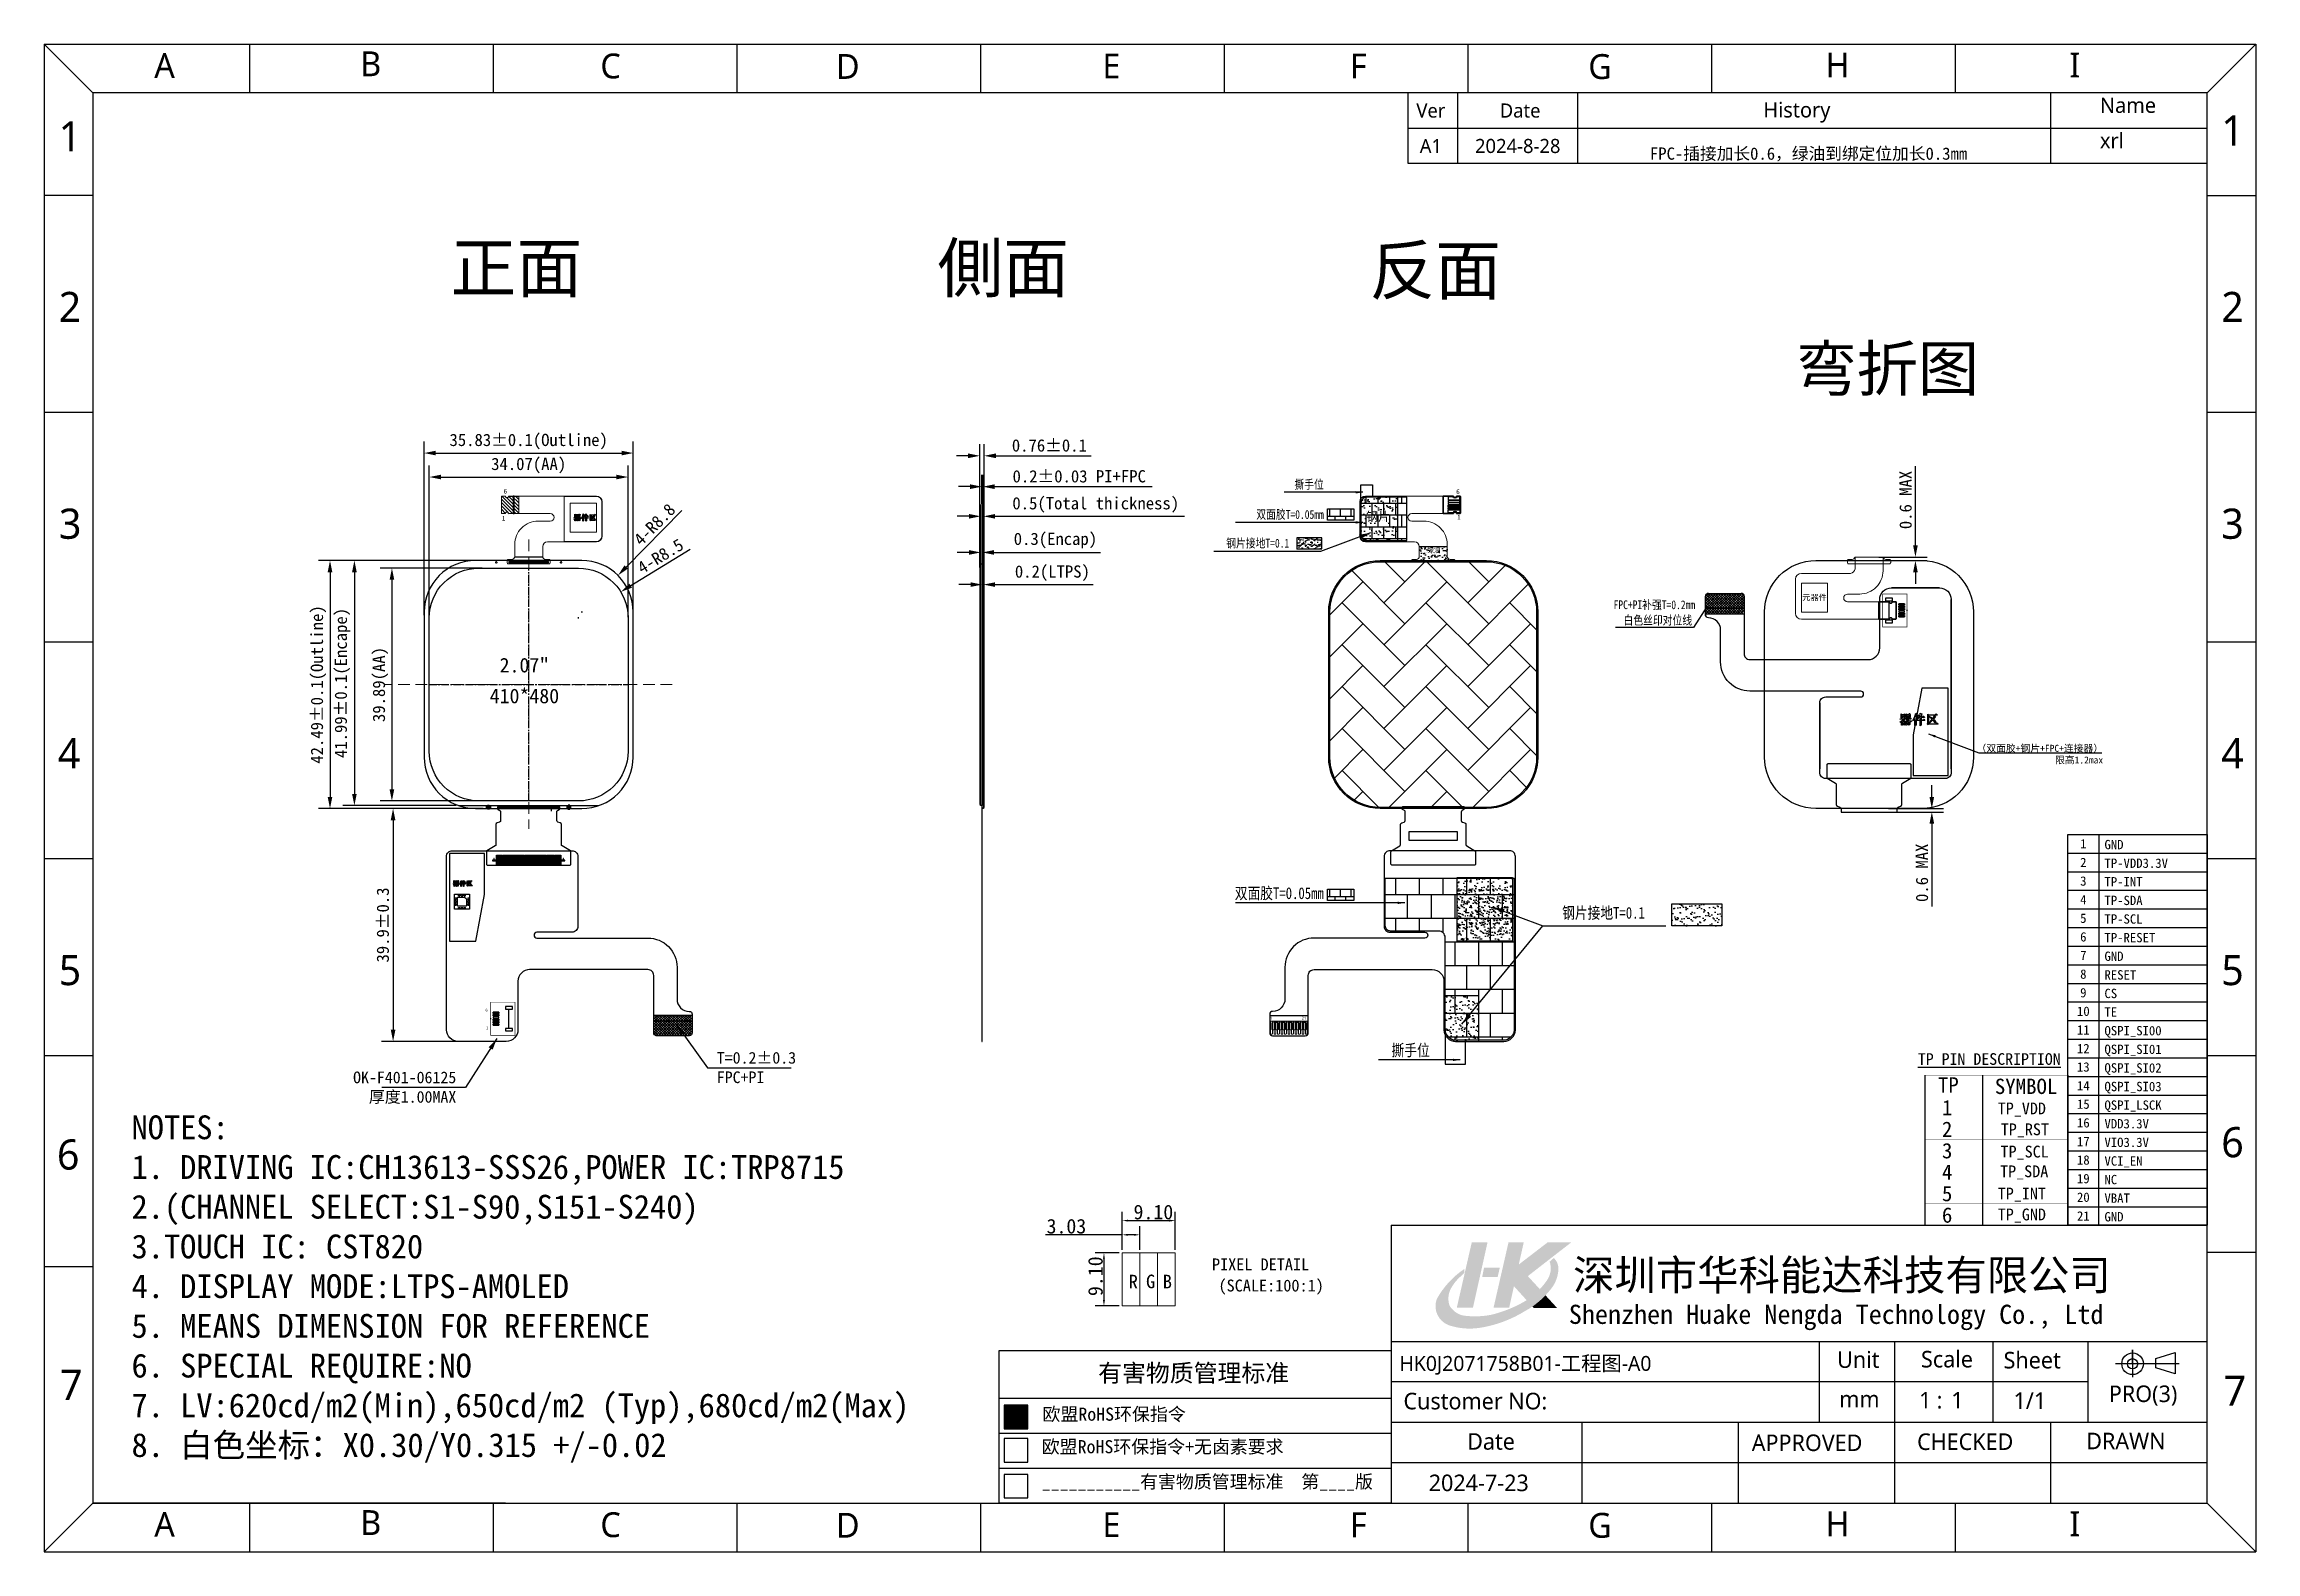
# Model space of a CAD drawing. Header units: millimetres. Extents: x 3387 to 5440, y -3014 to -2537.
# Drawn here: x 4316.8 to 4695.8, y -2795.5 to -2537.2 of the extents above; entities that cross this region are included whole.
import ezdxf
from ezdxf.enums import TextEntityAlignment as Align

# ---------------------------------------------------------------- set-up
doc = ezdxf.new("R2010")
doc.units = ezdxf.units.MM
for name, pattern in [('CENTER', [0.6, 0.375, -0.075, 0.075, -0.075]), ('DOT', [0.2, 0.1, -0.1]), ('HIDDEN', [9.525, 6.35, -3.175]), ('JIS_02_2.0', [3, 2, -1])]:
    doc.linetypes.add(name, pattern=pattern)
for name, color, linetype in [('01 Copper', 3, 'Continuous'), ('03___PRT_ALL_CURVES', 7, 'Continuous'), ('04 Chip', 20, 'Continuous'), ('06 Cutline', 4, 'Continuous'), ('06___PRT_ALL_SURFS', 7, 'Continuous'), ('7_ALL_FEATURES', 7, 'Continuous'), ('B', 5, 'Continuous'), ('BOT', 5, 'Continuous'), ('dim', 3, 'Continuous'), ('FPC-LCM', 30, 'Continuous'), ('G', 3, 'Continuous'), ('KEEP', 7, 'Continuous'), ('LCD', 4, 'Continuous'), ('R', 1, 'Continuous'), ('TEXT', 2, 'Continuous'), ('TOPOVERLAY', 2, 'Continuous'), ('图框', 7, 'Continuous')]:
    doc.layers.add(name, color=color, linetype=linetype)
doc.layers.add('FPC', color=50, linetype='Continuous', lineweight=5)
doc.layers.add('尺寸标注', color=7, linetype='Continuous', lineweight=0)
doc.styles.add('Arial', font='arial.ttf')
doc.styles.add('NOTE', font='ROMANS.shx', dxfattribs={"width": 0.8, "bigfont": 'EXTFONT.shx'})
doc.styles.add('RD', font='ROMAND.shx', dxfattribs={"width": 0.8})
doc.styles.add('ROMANS', font='romans.shx')
doc.styles.get("Standard").update_dxf_attribs({"font": ''})
doc.styles.add('WMF-ARIAL0', font='')
doc.styles.add('宋', font='')
doc.styles.add('宋体', font='')
doc.styles.add('汉字', font='')
doc.styles.get('Standard').set_extended_font_data('NSimSun')
doc.styles.get('WMF-ARIAL0').set_extended_font_data('Microsoft YaHei')
doc.styles.get('宋').set_extended_font_data('SimSun')
doc.styles.get('宋体').set_extended_font_data('SimSun')
doc.styles.get('汉字').set_extended_font_data('SimSun')
doc.dimstyles.new('DIM', dxfattribs={"dimtxt": 0.8, "dimasz": 0.8, "dimexe": 0, "dimexo": 0.5, "dimgap": 0.11, "dimtad": 0, "dimzin": 1, "dimdsep": 46, "dimtxsty": 'RD', "dimcen": 0, "dimclrd": 256, "dimclre": 256, "dimclrt": 256, "dimadec": 0, "dimazin": 0, "dimtm": 1e-09, "dimtfac": 1, "dimtofl": 0, "dimtmove": 0, "dimatfit": 3, "dimfxl": 1, "dimlwe": -1, "dimarcsym": 0})
doc.dimstyles.new('ISO-25$0', dxfattribs={"dimtxt": 2.5, "dimasz": 1, "dimexe": 1.5, "dimexo": 0.5, "dimgap": 0.2, "dimtad": 1, "dimzin": 1, "dimdsep": 46, "dimtxsty": 'Standard', "dimcen": 0.5, "dimadec": 0, "dimazin": 0, "dimtp": 1.2, "dimtm": 1.2, "dimtfac": 1, "dimtmove": 0, "dimatfit": 3, "dimfxl": 1, "dimtolj": 1, "dimarcsym": 0})
doc.dimstyles.get("Standard").update_dxf_attribs({"dimtxt": 1.5, "dimasz": 1.2, "dimexe": 0.5, "dimexo": 0.5, "dimgap": 0.5, "dimtad": 1, "dimzin": 0, "dimdsep": 46, "dimtxsty": 'ROMANS', "dimcen": 0, "dimadec": 0, "dimazin": 0, "dimtp": 0.01, "dimtm": 0.01, "dimtfac": 1, "dimtofl": 0, "dimtmove": 0, "dimatfit": 3, "dimfxl": 1, "dimtolj": 1, "dimtzin": 0, "dimarcsym": 0})
doc.dimstyles.new('STANDARD$0', dxfattribs={"dimtxt": 2.1, "dimasz": 2, "dimexe": 2, "dimexo": 0.1, "dimtad": 1, "dimdec": 5, "dimrnd": 0.005, "dimdsep": 46, "dimtxsty": '宋体', "dimblk": '_FILLED', "dimblk1": '_FILLED', "dimblk2": '_FILLED', "dimcen": 0.09, "dimclrd": 3, "dimclre": 3, "dimclrt": 3, "dimadec": 0, "dimazin": 0, "dimtol": 1, "dimtp": 1e-05, "dimtm": 1e-05, "dimtfac": 1, "dimtdec": 5, "dimtofl": 0, "dimtmove": 0, "dimatfit": 3, "dimldrblk": '_FILLED', "dimfxl": 1, "dimtolj": 1, "dimarcsym": 0})
doc.dimstyles.new('STANDARD$7', dxfattribs={"dimtxt": 1.5, "dimasz": 1.25, "dimexe": 0.25, "dimexo": 0.25, "dimgap": 0.25, "dimtad": 0, "dimzin": 0, "dimdsep": 46, "dimtxsty": 'NOTE', "dimcen": 0.5, "dimclrd": 256, "dimclre": 5, "dimclrt": 256, "dimazin": 0, "dimtfac": 1, "dimtmove": 0, "dimatfit": 1, "dimfxl": 1, "dimtolj": 1, "dimtzin": 0, "dimarcsym": 0})
pattern_1 = [(37.5, (275.13, -4.7122), (-0.04800094, 1.4682397), [0, -1.15824, 0, -1.2954, 0, -1.23825]), (7.5, (275.13, -4.7122), (1.34856985, 2.1504753), [0, -0.62484, 0, -1.04394, 0, -0.40005]), (327.5, (274.1927, -4.7122), (2.3729771, 0.00431155), [0, -0.381, 0, -1.3716, 0, -1.7907]), (317.5, (274.1927, -4.7122), (2.29066936, 0.668788), [0, -0.1905, 0, -0.89916, 0, -1.0287])]

msp = doc.modelspace()

# ---------------------------------------------------------------- texts
at = {"style": 'WMF-ARIAL0'}
for s, height, p in [('A', 4.254524, (4335.629547, -2543.0058)), ('B', 4.254524, (4370.937834, -2542.694039)), ('C', 4.254524, (4412.090307, -2543.063097)), ('D', 4.254524, (4452.486251, -2543.158527)), ('E', 4.254524, (4498.146574, -2543.070623)), ('F', 4.254524, (4540.550561, -2543.073849)), ('G', 4.254524, (4581.41605, -2543.166053)), ('H', 4.254524, (4622.095695, -2542.909368)), ('I', 4.254524, (4663.858114, -2542.909368)), ('History', 2.6168627, (4611.436611, -2549.764148)), ('Name', 2.6168627, (4669.117159, -2548.980647)), ('1', 5.169759, (4319.261376, -2555.585315)), ('1', 5.169759, (4689.915602, -2554.592817)), ('xrl', 2.6168627, (4669.117159, -2555.030428)), ('2', 5.169759, (4319.261376, -2584.817541)), ('2', 5.169759, (4689.915602, -2584.817541)), ('3', 5.169759, (4319.300167, -2621.950102)), ('3', 5.169759, (4689.915602, -2621.950102)), ('4', 5.169759, (4319.109739, -2661.298783)), ('4', 5.169759, (4689.915602, -2661.298783)), ('5', 5.169759, (4319.257849, -2698.431343)), ('5', 5.169759, (4689.915602, -2698.431343)), ('6', 5.169759, (4318.961054, -2730.036232)), ('6', 5.169759, (4689.915602, -2727.923887)), ('HK0J2071758B01-工程图-A0', 2.55038684, (4549.0614, -2764.515772)), ('Unit', 2.8337632, (4624.064821, -2764.003821)), ('Scale', 2.8337632, (4638.451021, -2763.928329)), ('Sheet', 2.8337632, (4652.600773, -2764.098859)), ('7', 5.169759, (4319.482642, -2769.481257)), ('PRO(3)', 2.8337632, (4670.644724, -2769.860172)), ('7', 5.169759, (4690.329656, -2770.49548)), (' Customer NO: ', 2.83376315, (4548.783986, -2771.110798)), ('mm', 2.8337632, (4624.443921, -2770.774155)), ('1', 2.833763, (4638.110046, -2770.959873)), (':', 2.833763, (4641.127967, -2770.959873)), ('1', 2.833763, (4643.619961, -2770.959873)), ('1/1', 2.8337632, (4654.304288, -2771.028428)), ('Date', 2.8337632, (4560.664014, -2778.025183)), ('APPROVED', 2.8337632, (4609.44034, -2778.258693)), ('CHECKED', 2.8337632, (4637.778589, -2778.071689)), ('DRAWN', 2.8337632, (4666.769655, -2777.951651)), ('A', 4.254524, (4335.629547, -2792.945133)), ('B', 4.254524, (4370.937834, -2792.633372)), ('C', 4.254524, (4412.090307, -2793.00243)), ('D', 4.254524, (4452.486251, -2793.09786)), ('E', 4.254524, (4498.146574, -2793.009957)), ('F', 4.254524, (4540.550561, -2793.013183)), ('G', 4.254524, (4581.41605, -2793.105386)), ('H', 4.254524, (4622.095695, -2792.848701)), ('I', 4.254524, (4663.858114, -2792.848701))]:
    msp.add_text(s, height=height, dxfattribs=at).set_placement(p)
for s, p in [('Ver', (4554.443009, -2548.59495)), (' Date', (4569.327262, -2548.59495)), ('A1', (4554.443009, -2554.644731)), ('2024-8-28', (4569.327262, -2554.644731))]:
    msp.add_text(s, height=2.4199124, dxfattribs=at).set_placement(p, align=Align.MIDDLE)
at = {"color": 1, "linetype": 'ByBlock', "style": '宋'}
for s, p in [('GND ', (4669.891676, -2675.141755)), ('TP-VDD3.3V', (4669.891676, -2678.330401)), ('TP-INT', (4669.891676, -2681.519047)), ('TP-SDA', (4669.891676, -2684.707693)), ('TP-SCL', (4669.891676, -2687.896339)), ('TP-RESET', (4669.891676, -2691.084985))]:
    msp.add_text(s, height=1.6, dxfattribs=at).set_placement(p)
at = {"color": 3, "linetype": 'ByBlock', "style": '宋'}
for s, p in [('GND', (4669.891676, -2694.273631)), ('RESET', (4669.891676, -2697.462277)), ('TE', (4669.891676, -2703.839569)), ('CS', (4669.891676, -2700.650923)), ('QSPI_SI00', (4669.891676, -2707.028215)), ('QSPI_SI01', (4669.891676, -2710.216861)), ('QSPI_SI02', (4669.891676, -2713.405507)), ('QSPI_SI03', (4669.891676, -2716.594153)), ('QSPI_LSCK', (4669.891676, -2719.782799)), ('VCI_EN', (4669.891676, -2729.348737)), ('GND', (4669.891676, -2738.914675))]:
    msp.add_text(s, height=1.6, dxfattribs=at).set_placement(p)
at = {"color": 1, "style": '宋'}
for s, p in [('VDD3.3V', (4669.891676, -2722.971445)), ('VIO3.3V', (4669.891676, -2726.160091))]:
    msp.add_text(s, height=1.6, dxfattribs=at).set_placement(p)
at = {"color": 6, "linetype": 'ByBlock', "style": '宋'}
for s, p in [('NC', (4669.891676, -2732.537383)), ('VBAT', (4669.891676, -2735.726029))]:
    msp.add_text(s, height=1.6, dxfattribs=at).set_placement(p)
at = {"color": 0, "style": '宋体'}
msp.add_text('深圳市华科能达科技有限公司 ', height=5.19700488, dxfattribs=at).set_placement((4578.818799, -2750.703254))
at = {"linetype": 'ByBlock', "insert": (4591.983717, -2554.900907), "char_height": 2.1, "width": 59.83064246, "attachment_point": 1}
msp.add_mtext('FPC-插接加长0.6，绿油到绑定位加长0.3mm', dxfattribs=at)
at = {"linetype": 'ByBlock', "char_height": 0.06, "width": 0.24641392, "attachment_point": 1, "rotation": 90}
for s, insert in [('TEST-L1', (4397.381565, -2626.092799)), ('TEST-L2', (4397.573206, -2626.092799)), ('GND', (4397.773206, -2626.092799)), ('GND', (4397.973206, -2626.092799)), ('TX1', (4398.173206, -2626.092799)), ('TX2', (4398.373206, -2626.092799)), ('TX3', (4398.573206, -2626.092799)), ('TX4', (4398.773206, -2626.092799)), ('TX5', (4398.973206, -2626.092799)), ('TX6', (4399.173206, -2626.092799)), ('TX7', (4399.373206, -2626.092799)), ('GND', (4399.573206, -2626.092799)), ('RX1', (4399.773206, -2626.092799)), ('RX2', (4399.973206, -2626.092799)), ('RX3', (4400.173206, -2626.092799)), ('RX4', (4400.373206, -2626.092799)), ('RX5', (4400.573206, -2626.092799)), ('RX6', (4400.773206, -2626.092799)), ('RX7', (4400.973206, -2626.092799)), ('RX8', (4401.173206, -2626.092799)), ('RX9', (4401.373206, -2626.092799)), ('GND', (4401.573206, -2626.092799)), ('GND', (4401.773206, -2626.092799)), ('TEST-L2', (4401.973206, -2626.092799)), ('TEST-L1', (4402.173206, -2626.092799))]:
    msp.add_mtext(s, dxfattribs=dict(at, insert=insert))
at = {"lineweight": 5, "insert": (4556.077182, -2624.444719), "char_height": 1, "width": 12.93039335, "attachment_point": 9, "style": 'RD'}
msp.add_mtext('{\\fSimHei|b0|i0|c134|p49;绿油}', dxfattribs=at)
at = {"lineweight": 0, "char_height": 2.5, "width": 8.16552386, "attachment_point": 1}
for s, insert in [('{\\fSimSun|b0|i0|c134|p2;\\C2;2.07"}', (4394.825137, -2642.348151)), ('{\\fSimSun|b0|i0|c134|p0;\\C2;410*480}', (4393.127396, -2647.628005))]:
    msp.add_mtext(s, dxfattribs=dict(at, insert=insert))
at = {"color": 3, "linetype": 'Continuous', "char_height": 1.6, "line_spacing_factor": 0.9, "style": '宋'}
for s, insert, width, attachment_point in [('1', (4666.268321, -2673.409274), 1.2754584, 2), ('3', (4666.268321, -2679.786566), 1.2754584, 2), ('2', (4666.268321, -2676.59792), 1.2754584, 2), ('4', (4666.268321, -2682.975212), 2.5509168, 2), ('5', (4666.268321, -2686.163858), 2.5509168, 2), ('6', (4666.268321, -2689.352504), 2.5509168, 2), ('7', (4666.268321, -2692.54115), 2.5509168, 2), ('8', (4666.268321, -2695.729796), 2.5509168, 2), ('10', (4666.268321, -2702.107088), 2.5509168, 2), ('9', (4666.268321, -2698.918442), 2.5509168, 2), ('11', (4666.268321, -2705.295734), 2.5509168, 2), ('12', (4666.268321, -2708.48438), 2.5509168, 2), ('13', (4666.268321, -2713.267349), 2.5509168, 8), ('14', (4666.268321, -2716.455995), 2.5509168, 8), ('15', (4666.268321, -2719.644641), 2.5509168, 8), ('16', (4666.268321, -2722.833287), 2.5509168, 8), ('17', (4666.268321, -2726.021933), 2.5509168, 8), ('18', (4666.268321, -2729.210579), 2.5509168, 8), ('19', (4666.268321, -2732.399225), 2.5509168, 8), ('20', (4666.268321, -2735.587871), 2.5509168, 8), ('21', (4666.268321, -2738.776517), 2.5509168, 8)]:
    msp.add_mtext(s, dxfattribs=dict(at, insert=insert, width=width, attachment_point=attachment_point))
at = {"linetype": 'ByBlock', "char_height": 2, "width": 24.69799961, "style": '宋体'}
for s, insert, attachment_point in [('{\\C4;T=0.2%%P0.3\\PFPC+PI}', (4432.044322, -2709.87441), 1), ('{\\C4;OK-F401-06125\\P厚度1.00MAX}', (4387.400082, -2713.234063), 3)]:
    msp.add_mtext(s, dxfattribs=dict(at, insert=insert, attachment_point=attachment_point))
at = {"color": 2, "lineweight": -3, "insert": (4637.901003, -2710.086362), "char_height": 2, "width": 26.12680577, "attachment_point": 1}
msp.add_mtext('{\\fSimSun|b0|i0|c0|p2;\\LTP PIN DESCRIPTION}', dxfattribs=at)
at = {"linetype": 'Continuous', "insert": (4578.082743, -2753.186719), "char_height": 3.28536, "width": 181.52746269, "attachment_point": 1}
msp.add_mtext('{\\fKaiTi|b0|i0|c0|p49;Shenzhen Huake Nengda Technology Co., Ltd}', dxfattribs=at)
at = {"insert": (4554.071428, -2782.287097), "char_height": 2.8337632, "attachment_point": 1, "style": 'WMF-ARIAL0'}
msp.add_mtext('2024-7-23', dxfattribs=at)
at = {"layer": 'dim', "lineweight": 9, "attachment_point": 1, "style": 'Arial'}
for s, insert, char_height, width in [('{\\fSimSun|b0|i0|c134|p2;正面}', (4386.428275, -2571.395712), 8.26875, 100.48588541), ('{\\fSimSun|b0|i0|c134|p2;側面}', (4469.874842, -2571.395712), 8.26875, 100.48588541), ('{\\fSimSun|b0|i0|c134|p2;反面}', (4543.91476, -2571.801727), 8.26875, 100.48588541), ('弯折图', (4617.039338, -2588.945045), 7.65625, 93.04248649)]:
    msp.add_mtext(s, dxfattribs=dict(at, insert=insert, char_height=char_height, width=width))
at = {"layer": 'dim', "color": 0, "char_height": 0.8, "width": 21.64745601, "style": 'Arial'}
for s, insert, attachment_point in [('{\\fSimHei|b0|i0|c134|p49;6}', (4396.110566, -2614.205131), 9), ('{\\fSimHei|b0|i0|c134|p49;6}', (4558.763975, -2614.29203), 7), ('{\\fSimHei|b0|i0|c134|p49;1}', (4395.838264, -2618.830374), 9), ('{\\fSimHei|b0|i0|c134|p49;1}', (4558.943559, -2618.645258), 7)]:
    msp.add_mtext(s, dxfattribs=dict(at, insert=insert, attachment_point=attachment_point))
at = {"layer": 'dim', "lineweight": 5, "style": 'RD'}
for s, insert, char_height, width, attachment_point in [('{\\fSimHei|b0|i0|c134|p49;撕手位}', (4536.087577, -2613.560106), 1.5, 12.93039335, 9), ('{\\fSimHei|b0|i0|c134|p49;双面胶T=0.05mm}', (4536.087577, -2618.712325), 1.5, 12.93039335, 9), ('{\\fSimHei|b0|i0|c134|p49;钢片接地T=0.1}', (4530.166535, -2623.628451), 1.5, 12.93039335, 9), ('{\\fSimSun|b0|i0|c134|p2;FPC+PI补强T=0.2mm}', (4599.731821, -2632.506631), 1.5, 15.09189174, 3), ('{\\fSimSun|b0|i0|c134|p2;白色丝印对位线}', (4599.212378, -2636.830818), 1.5, 12.93039335, 9), ('{\\fSimHei|b0|i0|c134|p49;双面胶T=0.05mm}', (4536.087577, -2683.903402), 2, 35.01617805, 9), ('{\\fSimHei|b0|i0|c134|p49;钢片接地T=0.1}', (4591.115637, -2687.260023), 2, 35.01617805, 9), ('{\\fSimHei|b0|i0|c134|p49;撕手位}', (4554.25051, -2710.803476), 2, 35.01617805, 9)]:
    msp.add_mtext(s, dxfattribs=dict(at, insert=insert, char_height=char_height, width=width, attachment_point=attachment_point))
at = {"layer": 'dim', "color": 1, "width": 21.64745601, "attachment_point": 9, "style": 'Arial'}
for s, insert, char_height in [('{\\fSimHei|b0|i0|c134|p49;钢片}', (4547.452268, -2619.078522), 1.5), ('{\\fSimHei|b0|i0|c134|p49;元器件}', (4622.300862, -2632.607688), 1), ('{\\fSimHei|b0|i0|c134|p49;（双面胶+钢片+FPC+连接器）\\P    限高1.2max} ', (4669.664527, -2660.582975), 1.2)]:
    msp.add_mtext(s, dxfattribs=dict(at, insert=insert, char_height=char_height))
at = {"layer": 'FPC', "color": 1, "linetype": 'Continuous', "char_height": 0.5, "width": 0.50344716, "style": '汉字'}
for s, insert, attachment_point in [('{\\fMicrosoft YaHei|b0|i0|c134|p34;\\C255;1}', (4601.837339, -2634.581988), 7), ('{\\fMicrosoft YaHei|b0|i0|c134|p34;\\C255;21}', (4607.002206, -2634.587208), 7), ('{\\fMicrosoft YaHei|b0|i0|c134|p34;\\C255;21}', (4422.343419, -2703.82793), 3), ('{\\fMicrosoft YaHei|b0|i0|c134|p34;\\C255;1}', (4427.508286, -2703.833149), 3), ('{\\fMicrosoft YaHei|b0|i0|c134|p34;\\C255;1}', (4527.245831, -2703.833149), 3), ('{\\fMicrosoft YaHei|b0|i0|c134|p34;\\C255;21}', (4532.315594, -2703.82793), 1)]:
    msp.add_mtext(s, dxfattribs=dict(at, insert=insert, attachment_point=attachment_point))
at = {"layer": 'LCD', "color": 2, "char_height": 0.1, "width": 0.14978512, "attachment_point": 1}
for s, insert in [('1', (4394.957213, -2668.232529)), ('323', (4404.502916, -2668.232529))]:
    msp.add_mtext(s, dxfattribs=dict(at, insert=insert))
at = {"layer": 'TEXT', "lineweight": 0}
msp.add_text('PIXEL DETAIL', height=2.0412, dxfattribs=at).set_placement((4516.918071, -2747.294994))
at = {"layer": 'TEXT', "lineweight": 0, "attachment_point": 1}
for s, insert, char_height, width in [('{\\fFangSong|b0|i0|c0|p49;NOTES:\\P1. DRIVING IC\\C1;:\\fFangSong|b0|i0|c134|p49;CH13613-SSS26,\\fSimSun|b0|i0|c134|p2;POWER IC:TRP8715\\fFangSong|b0|i0|c134|p49;\\P\\fFangSong|b0|i0|c0|p49;\\C256;2.(CHANNEL SELECT:S1-S90,S151-S240) \\P3.TOUCH IC:\\C1; CST820\\C256; \\P4. DISPLAY MODE:LTPS-AMOLED\\P5. MEANS DIMENSION FOR REFERENCE\\P6. SPECIAL REQUIRE:NO\\fFangSong|b0|i0|c134|p49;\\P7. \\C6;LV:\\fSimSun|b0|i0|c134|p2;620cd/m2(Min),650cd/m2 (Typ),680cd/m2(Max)\\P8. 白色坐标：X0.30/Y0.315 +/-0.02}', (4331.740284, -2720.743976), 4.0824, 208.39721493), ('(SCALE:100:1)', (4518.041788, -2748.875434), 2.0412, 8.57927842)]:
    msp.add_mtext(s, dxfattribs=dict(at, insert=insert, char_height=char_height, width=width))
at = {"layer": 'TEXT', "color": 1, "linetype": 'Continuous', "lineweight": 0, "ltscale": 0.2, "insert": (4503.429036, -2748.050438), "char_height": 2.3328, "attachment_point": 2}
msp.add_mtext('R', dxfattribs=at)
at = {"layer": 'TEXT', "color": 3, "linetype": 'Continuous', "lineweight": 0, "ltscale": 0.2, "insert": (4506.415403, -2748.025583), "char_height": 2.3328, "attachment_point": 2}
msp.add_mtext('G', dxfattribs=at)
at = {"layer": 'TEXT', "color": 5, "linetype": 'Continuous', "lineweight": 0, "ltscale": 0.2, "insert": (4509.271525, -2748.050438), "char_height": 2.3328, "attachment_point": 2}
msp.add_mtext('B', dxfattribs=at)
at = {"layer": 'TOPOVERLAY', "style": '宋体'}
for s, height, p in [('TP', 2.6244009, (4641.347186, -2716.82534)), ('SYMBOL', 2.6244009, (4651.10241, -2717.079277)), ('1', 2.624401, (4642.034323, -2720.74135)), ('2', 2.624401, (4642.034323, -2724.430171)), ('3', 2.624401, (4642.034323, -2728.104167)), ('4', 2.624401, (4642.034323, -2731.77849)), ('5', 2.624401, (4642.034323, -2735.452652)), ('6', 2.624401, (4642.034323, -2739.126649))]:
    msp.add_text(s, height=height, dxfattribs=at).set_placement(p)
at = {"layer": 'TOPOVERLAY', "color": 1, "char_height": 2.025, "width": 14.8577283, "attachment_point": 1, "style": '宋体'}
for s, insert in [('TP_VDD', (4651.595613, -2718.538222, -0.000001)), ('TP_GND', (4651.595613, -2736.703486, -0.000001))]:
    msp.add_mtext(s, dxfattribs=dict(at, insert=insert))
at = {"layer": 'TOPOVERLAY', "char_height": 2.025, "width": 14.8577283, "attachment_point": 1, "style": '宋体'}
for s, insert in [('{\\C1;TP_RST}', (4652.110642, -2722.115378)), ('{\\C1;TP_SCL}', (4652.074971, -2725.931326)), ('{\\C1;TP_SDA}', (4652.001563, -2729.314)), ('{\\C1;TP_INT}', (4651.595615, -2733.117458, -0.000001))]:
    msp.add_mtext(s, dxfattribs=dict(at, insert=insert))
at = {"layer": '图框', "color": 1, "attachment_point": 1}
for s, insert, char_height, width in [('{\\fSimSun|b1|i0|c134|p2;有害物质管理标准}', (4497.400584, -2763.382682), 3.0023136, 36.20035137), ('{\\fSimSun|b0|i0|c134|p2;欧盟RoHS环保指令}', (4487.876837, -2770.808794), 2.2517352, 25.85786265), ('{\\fSimSun|b0|i0|c134|p2;欧盟RoHS环保指令+无卤素要求}', (4487.751345, -2776.38095), 2.2517352, 44.54365516), ('{\\fSimSun|b0|i0|c134|p2;___________有害物质管理标准  第____版}', (4487.751345, -2782.373088), 2.2517352, 59.62099485)]:
    msp.add_mtext(s, dxfattribs=dict(at, insert=insert, char_height=char_height, width=width))

# ---------------------------------------------------------------- blocks, each defined once
blk = doc.blocks.new('*D255')
at = {"layer": 'Defpoints', "color": 0, "linetype": 'Continuous', "ltscale": 0.2}
for p in [(4504.57, -2741.2), (4501.54, -2744.3), (4504.57, -2744.3)]:
    blk.add_point(p, dxfattribs=at)
at = {"layer": 'dim', "color": 0, "linetype": 'Continuous', "lineweight": -2, "ltscale": 0.2}
for p, q in [((4501.54, -2743.8), (4501.54, -2739.7)), ((4504.57, -2743.8), (4504.57, -2739.7)), ((4501.54, -2741.2), (4488.41, -2741.2)), ((4503.57, -2741.2), (4502.54, -2741.2))]:
    blk.add_line(p, q, dxfattribs=at)
at = {"layer": 'dim', "color": 0, "linetype": 'Continuous', "ltscale": 0.2}
for points in [[(4502.54, -2741.04), (4502.54, -2741.37), (4501.54, -2741.2)], [(4503.57, -2741.04), (4503.57, -2741.37), (4504.57, -2741.2)]]:
    blk.add_solid(points, dxfattribs=at)
at = {"layer": 'dim', "color": 0, "linetype": 'Continuous', "lineweight": 0, "ltscale": 0.2, "insert": (4491.97, -2739.75), "char_height": 2.5, "attachment_point": 5}
blk.add_mtext('\\A1;3.03', dxfattribs=at)
blk = doc.blocks.new('*D256')
at = {"layer": 'Defpoints', "color": 0, "linetype": 'Continuous', "ltscale": 0.2}
for p in [(4501.54, -2744.3), (4498.41, -2753.4), (4501.54, -2753.4)]:
    blk.add_point(p, dxfattribs=at)
at = {"layer": 'dim', "color": 0, "linetype": 'Continuous', "lineweight": -2, "ltscale": 0.2}
for p, q in [((4501.04, -2744.3), (4496.91, -2744.3)), ((4498.41, -2745.3), (4498.41, -2752.4)), ((4501.04, -2753.4), (4496.91, -2753.4))]:
    blk.add_line(p, q, dxfattribs=at)
at = {"layer": 'dim', "color": 0, "linetype": 'Continuous', "ltscale": 0.2}
for points in [[(4498.24, -2745.3), (4498.57, -2745.3), (4498.41, -2744.3)], [(4498.24, -2752.4), (4498.57, -2752.4), (4498.41, -2753.4)]]:
    blk.add_solid(points, dxfattribs=at)
at = {"layer": 'dim', "color": 0, "linetype": 'Continuous', "lineweight": 0, "ltscale": 0.2, "insert": (4496.96, -2748.3), "char_height": 2.5, "attachment_point": 5, "rotation": 90}
blk.add_mtext('\\A1;9.10', dxfattribs=at)
blk = doc.blocks.new('*D257')
at = {"layer": 'Defpoints', "color": 0, "linetype": 'Continuous', "ltscale": 0.2}
for p in [(4510.64, -2738.77), (4501.54, -2744.3), (4510.64, -2744.3)]:
    blk.add_point(p, dxfattribs=at)
at = {"layer": 'dim', "color": 0, "linetype": 'Continuous', "lineweight": -2, "ltscale": 0.2}
for p, q in [((4501.54, -2743.8), (4501.54, -2737.27)), ((4502.54, -2738.77), (4509.64, -2738.77)), ((4510.64, -2743.8), (4510.64, -2737.27))]:
    blk.add_line(p, q, dxfattribs=at)
at = {"layer": 'dim', "color": 0, "linetype": 'Continuous', "ltscale": 0.2}
for points in [[(4502.54, -2738.61), (4502.54, -2738.94), (4501.54, -2738.77)], [(4509.64, -2738.61), (4509.64, -2738.94), (4510.64, -2738.77)]]:
    blk.add_solid(points, dxfattribs=at)
at = {"layer": 'dim', "color": 0, "linetype": 'Continuous', "lineweight": 0, "ltscale": 0.2, "insert": (4506.88, -2737.32), "char_height": 2.5, "attachment_point": 5}
blk.add_mtext('\\A1;9.10', dxfattribs=at)
blk = doc.blocks.new('_FILLED')
at = {"color": 0, "linetype": 'ByBlock'}
blk.add_solid([(0, 0), (-1, 0.2), (-1, -0.2)], dxfattribs=at)
blk = doc.blocks.new('*D258')
at = {"color": 4, "linetype": 'ByBlock', "lineweight": -2}
for p, q in [((4475.26, -2618.1), (4473.26, -2618.1)), ((4477.26, -2626.15), (4477.26, -2616.1)), ((4477.76, -2625.58), (4477.76, -2616.1)), ((4479.76, -2618.1), (4512.24, -2618.1))]:
    blk.add_line(p, q, dxfattribs=at)
at = {"layer": 'Defpoints', "color": 0, "linetype": 'ByBlock'}
for p in [(4477.76, -2618.1), (4477.26, -2626.25), (4477.76, -2625.68)]:
    blk.add_point(p, dxfattribs=at)
at = {"color": 4, "linetype": 'ByBlock', "lineweight": -2, "xscale": 2, "yscale": 2, "zscale": 2}
blk.add_blockref('_FILLED', (4477.26, -2618.1), dxfattribs=at)
at = {"color": 4, "linetype": 'ByBlock', "lineweight": -2, "xscale": 2, "yscale": 2, "zscale": 2, "rotation": 180}
blk.add_blockref('_FILLED', (4477.76, -2618.1), dxfattribs=at)
at = {"color": 4, "linetype": 'ByBlock', "insert": (4497, -2616.14), "char_height": 2.1, "attachment_point": 5, "style": '宋体'}
blk.add_mtext('\\A1;0.5(Total thickness)', dxfattribs=at)
blk = doc.blocks.new('*D253')
at = {"color": 4, "linetype": 'ByBlock', "lineweight": -2}
for p, q in [((4477.56, -2625.78), (4477.56, -2631.8)), ((4477.76, -2625.78), (4477.76, -2631.8)), ((4475.56, -2629.8), (4473.56, -2629.8)), ((4479.76, -2629.8), (4496.56, -2629.8))]:
    blk.add_line(p, q, dxfattribs=at)
at = {"layer": 'Defpoints', "color": 0, "linetype": 'ByBlock'}
for p in [(4477.56, -2625.68), (4477.76, -2625.68), (4477.76, -2629.8)]:
    blk.add_point(p, dxfattribs=at)
at = {"color": 4, "linetype": 'ByBlock', "lineweight": -2, "xscale": 2, "yscale": 2, "zscale": 2}
blk.add_blockref('_FILLED', (4477.56, -2629.8), dxfattribs=at)
at = {"color": 4, "linetype": 'ByBlock', "lineweight": -2, "xscale": 2, "yscale": 2, "zscale": 2, "rotation": 180}
blk.add_blockref('_FILLED', (4477.76, -2629.8), dxfattribs=at)
at = {"color": 4, "linetype": 'ByBlock', "insert": (4489.57, -2627.84), "char_height": 2.1, "attachment_point": 5, "style": '宋体'}
blk.add_mtext('\\A1;0.2(LTPS)', dxfattribs=at)
blk = doc.blocks.new('*D254')
at = {"color": 4, "linetype": 'ByBlock', "lineweight": -2}
for p, q in [((4477.26, -2625.58), (4477.26, -2622.29)), ((4477.56, -2625.58), (4477.56, -2622.29)), ((4475.26, -2624.29), (4473.26, -2624.29)), ((4479.56, -2624.29), (4497.82, -2624.29))]:
    blk.add_line(p, q, dxfattribs=at)
at = {"layer": 'Defpoints', "color": 0, "linetype": 'ByBlock'}
for p in [(4477.26, -2625.68), (4477.56, -2624.29), (4477.56, -2625.68)]:
    blk.add_point(p, dxfattribs=at)
at = {"color": 4, "linetype": 'ByBlock', "lineweight": -2, "xscale": 2, "yscale": 2, "zscale": 2}
blk.add_blockref('_FILLED', (4477.26, -2624.29), dxfattribs=at)
at = {"color": 4, "linetype": 'ByBlock', "lineweight": -2, "xscale": 2, "yscale": 2, "zscale": 2, "rotation": 180}
blk.add_blockref('_FILLED', (4477.56, -2624.29), dxfattribs=at)
at = {"color": 4, "linetype": 'ByBlock', "insert": (4490.09, -2622.26), "char_height": 2.1, "attachment_point": 5, "style": '宋体'}
blk.add_mtext('\\A1;0.3(Encap)', dxfattribs=at)
blk = doc.blocks.new('*D259')
at = {"color": 4, "linetype": 'ByBlock', "lineweight": -2}
for p, q in [((4475.13, -2607.73), (4473.13, -2607.73)), ((4477.13, -2626.87), (4477.13, -2605.73)), ((4477.89, -2626.87), (4477.89, -2605.73)), ((4479.89, -2607.73), (4496.21, -2607.73))]:
    blk.add_line(p, q, dxfattribs=at)
at = {"layer": 'Defpoints', "color": 0, "linetype": 'ByBlock'}
for p in [(4477.89, -2607.73), (4477.13, -2626.97), (4477.89, -2626.97)]:
    blk.add_point(p, dxfattribs=at)
at = {"color": 4, "linetype": 'ByBlock', "lineweight": -2, "xscale": 2, "yscale": 2, "zscale": 2}
blk.add_blockref('_FILLED', (4477.13, -2607.73), dxfattribs=at)
at = {"color": 4, "linetype": 'ByBlock', "lineweight": -2, "xscale": 2, "yscale": 2, "zscale": 2, "rotation": 180}
blk.add_blockref('_FILLED', (4477.89, -2607.73), dxfattribs=at)
at = {"color": 4, "linetype": 'ByBlock', "insert": (4489.05, -2605.97), "char_height": 2.1, "attachment_point": 5, "style": '宋体'}
blk.add_mtext('\\A1;0.76%%P0.1', dxfattribs=at)
blk = doc.blocks.new('*D260')
at = {"color": 4, "linetype": 'ByBlock', "lineweight": -2}
for p, q in [((4477.46, -2615.98), (4477.46, -2611.02)), ((4477.66, -2616.03), (4477.66, -2611.02)), ((4475.46, -2613.02), (4473.46, -2613.02)), ((4479.66, -2613.02), (4506.69, -2613.02))]:
    blk.add_line(p, q, dxfattribs=at)
at = {"layer": 'Defpoints', "color": 0, "linetype": 'ByBlock'}
for p in [(4477.66, -2613.02), (4477.46, -2616.08), (4477.66, -2616.13)]:
    blk.add_point(p, dxfattribs=at)
at = {"color": 4, "linetype": 'ByBlock', "lineweight": -2, "xscale": 2, "yscale": 2, "zscale": 2}
blk.add_blockref('_FILLED', (4477.46, -2613.02), dxfattribs=at)
at = {"color": 4, "linetype": 'ByBlock', "lineweight": -2, "xscale": 2, "yscale": 2, "zscale": 2, "rotation": 180}
blk.add_blockref('_FILLED', (4477.66, -2613.02), dxfattribs=at)
at = {"color": 4, "linetype": 'ByBlock', "insert": (4494.17, -2611.26), "char_height": 2.1, "attachment_point": 5, "style": '宋体'}
blk.add_mtext('\\A1;0.2%%P0.03 PI+FPC', dxfattribs=at)
blk = doc.blocks.new('mark')
at = {"layer": '尺寸标注', "color": 1}
for p, q in [((3641.14, 1398.79), (3641.14, 1398.46)), ((3640.98, 1398.63), (3641.31, 1398.63))]:
    blk.add_line(p, q, dxfattribs=at)
at = {"layer": '尺寸标注', "color": 2}
for points in [[(3641.04, 1398.73), (3641.11, 1398.73), (3641.11, 1398.66), (3641.04, 1398.66)], [(3641.17, 1398.73), (3641.24, 1398.73), (3641.24, 1398.66), (3641.17, 1398.66)], [(3641.04, 1398.6), (3641.11, 1398.6), (3641.11, 1398.53), (3641.04, 1398.53)], [(3641.17, 1398.6), (3641.24, 1398.6), (3641.24, 1398.53), (3641.17, 1398.53)]]:
    blk.add_lwpolyline(points, close=True, dxfattribs=at)
blk = doc.blocks.new('*D356')
at = {"color": 4, "linetype": 'ByBlock', "lineweight": -2}
for p, q in [((4381.89, -2635.02), (4381.89, -2605.26)), ((4383.89, -2607.26), (4415.72, -2607.26)), ((4417.72, -2635.02), (4417.72, -2605.26))]:
    blk.add_line(p, q, dxfattribs=at)
at = {"layer": 'Defpoints', "color": 0, "linetype": 'ByBlock'}
for p in [(4417.72, -2607.26), (4381.89, -2635.12), (4417.72, -2635.12)]:
    blk.add_point(p, dxfattribs=at)
at = {"color": 4, "linetype": 'ByBlock', "lineweight": -2, "xscale": 2, "yscale": 2, "zscale": 2, "rotation": 180}
blk.add_blockref('_FILLED', (4381.89, -2607.26), dxfattribs=at)
at = {"color": 4, "linetype": 'ByBlock', "lineweight": -2, "xscale": 2, "yscale": 2, "zscale": 2}
blk.add_blockref('_FILLED', (4417.72, -2607.26), dxfattribs=at)
at = {"color": 4, "linetype": 'ByBlock', "insert": (4399.81, -2605.29), "char_height": 2.1, "attachment_point": 5, "style": '宋体'}
blk.add_mtext('\\A1;35.83%%P0.1(Outline)', dxfattribs=at)
blk = doc.blocks.new('*D357')
at = {"color": 4, "linetype": 'ByBlock', "lineweight": -2}
for p, q in [((4391.24, -2625.68), (4363.76, -2625.68)), ((4365.76, -2627.68), (4365.76, -2666.17)), ((4391.24, -2668.17), (4363.76, -2668.17))]:
    blk.add_line(p, q, dxfattribs=at)
at = {"layer": 'Defpoints', "color": 0, "linetype": 'ByBlock'}
for p in [(4391.34, -2625.68), (4365.76, -2668.17), (4391.34, -2668.17)]:
    blk.add_point(p, dxfattribs=at)
at = {"color": 4, "linetype": 'ByBlock', "lineweight": -2, "xscale": 2, "yscale": 2, "zscale": 2}
for p, rotation in [((4365.76, -2625.68), 90), ((4365.76, -2668.17), 270)]:
    blk.add_blockref('_FILLED', p, dxfattribs=dict(at, rotation=rotation))
at = {"color": 4, "linetype": 'ByBlock', "insert": (4363.79, -2646.92), "char_height": 2.1, "attachment_point": 5, "rotation": 90, "style": '宋体'}
blk.add_mtext('\\A1;42.49%%P0.1(Outline)', dxfattribs=at)
blk = doc.blocks.new('*D355')
at = {"color": 4, "linetype": 'ByBlock', "lineweight": -2}
for p, q in [((4391.24, -2625.68), (4367.94, -2625.68)), ((4369.94, -2627.68), (4369.94, -2665.67)), ((4387.4, -2667.67), (4367.94, -2667.67))]:
    blk.add_line(p, q, dxfattribs=at)
at = {"layer": 'Defpoints', "color": 0, "linetype": 'ByBlock'}
for p in [(4391.34, -2625.68), (4369.94, -2667.67), (4387.5, -2667.67)]:
    blk.add_point(p, dxfattribs=at)
at = {"color": 4, "linetype": 'ByBlock', "lineweight": -2, "xscale": 2, "yscale": 2, "zscale": 2}
for p, rotation in [((4369.94, -2625.68), 90), ((4369.94, -2667.67), 270)]:
    blk.add_blockref('_FILLED', p, dxfattribs=dict(at, rotation=rotation))
at = {"color": 4, "linetype": 'ByBlock', "insert": (4367.91, -2646.66), "char_height": 2.1, "attachment_point": 5, "rotation": 90, "style": '宋体'}
blk.add_mtext('\\A1;41.99%%P0.1(Encape)', dxfattribs=at)
blk = doc.blocks.new('*D358')
at = {"color": 4, "linetype": 'ByBlock', "lineweight": -2}
for p, q in [((4391.83, -2626.98), (4374.37, -2626.98)), ((4376.37, -2628.98), (4376.37, -2664.87)), ((4391.83, -2666.87), (4374.37, -2666.87))]:
    blk.add_line(p, q, dxfattribs=at)
at = {"layer": 'Defpoints', "color": 0, "linetype": 'ByBlock'}
for p in [(4391.93, -2626.98), (4376.37, -2666.87), (4391.93, -2666.87)]:
    blk.add_point(p, dxfattribs=at)
at = {"color": 4, "linetype": 'ByBlock', "lineweight": -2, "xscale": 2, "yscale": 2, "zscale": 2}
for p, rotation in [((4376.37, -2626.98), 90), ((4376.37, -2666.87), 270)]:
    blk.add_blockref('_FILLED', p, dxfattribs=dict(at, rotation=rotation))
at = {"color": 4, "linetype": 'ByBlock', "insert": (4374.41, -2646.92), "char_height": 2.1, "attachment_point": 5, "rotation": 90, "style": '宋体'}
blk.add_mtext('\\A1;39.89(AA)', dxfattribs=at)
blk = doc.blocks.new('*D359')
at = {"color": 4, "linetype": 'ByBlock', "lineweight": -2}
for p, q in [((4382.77, -2635.38), (4382.77, -2609.37)), ((4384.77, -2611.37), (4414.84, -2611.37)), ((4416.84, -2635.38), (4416.84, -2609.37))]:
    blk.add_line(p, q, dxfattribs=at)
at = {"layer": 'Defpoints', "color": 0, "linetype": 'ByBlock'}
for p in [(4416.84, -2611.37), (4382.77, -2635.48), (4416.84, -2635.48)]:
    blk.add_point(p, dxfattribs=at)
at = {"color": 4, "linetype": 'ByBlock', "lineweight": -2, "xscale": 2, "yscale": 2, "zscale": 2, "rotation": 180}
blk.add_blockref('_FILLED', (4382.77, -2611.37), dxfattribs=at)
at = {"color": 4, "linetype": 'ByBlock', "lineweight": -2, "xscale": 2, "yscale": 2, "zscale": 2}
blk.add_blockref('_FILLED', (4416.84, -2611.37), dxfattribs=at)
at = {"color": 4, "linetype": 'ByBlock', "insert": (4399.81, -2609.4), "char_height": 2.1, "attachment_point": 5, "style": '宋体'}
blk.add_mtext('\\A1;\\fSimSun|b0|i0|c134|p0;34.07(AA)', dxfattribs=at)
blk = doc.blocks.new('*D360')
at = {"color": 4, "linetype": 'ByBlock', "lineweight": -2}
for p, q in [((4427.51, -2623.76), (4417.3, -2630)), ((4408.25, -2635.48), (4408.43, -2635.48)), ((4408.34, -2635.57), (4408.34, -2635.39))]:
    blk.add_line(p, q, dxfattribs=at)
at = {"layer": 'Defpoints', "color": 0, "linetype": 'ByBlock'}
for p in [(4415.6, -2631.04), (4408.34, -2635.48)]:
    blk.add_point(p, dxfattribs=at)
at = {"color": 4, "linetype": 'ByBlock', "lineweight": -2, "xscale": 2, "yscale": 2, "zscale": 2, "rotation": 211.4480950042587}
blk.add_blockref('_FILLED', (4415.6, -2631.04), dxfattribs=at)
at = {"color": 4, "linetype": 'ByBlock', "insert": (4422.39, -2624.93), "char_height": 2.1, "attachment_point": 5, "rotation": 31.4481, "style": '宋体'}
blk.add_mtext('\\A1;4-R8.5', dxfattribs=at)
blk = doc.blocks.new('*D361')
at = {"color": 4, "linetype": 'ByBlock', "lineweight": -2}
for p, q in [((4426.08, -2617.13), (4416.52, -2626.8)), ((4408.83, -2634.48), (4409.01, -2634.48)), ((4408.92, -2634.57), (4408.92, -2634.39))]:
    blk.add_line(p, q, dxfattribs=at)
at = {"layer": 'Defpoints', "color": 0, "linetype": 'ByBlock'}
for p in [(4415.11, -2628.22), (4408.92, -2634.48)]:
    blk.add_point(p, dxfattribs=at)
at = {"color": 4, "linetype": 'ByBlock', "lineweight": -2, "xscale": 2, "yscale": 2, "zscale": 2, "rotation": 225.308776103912}
blk.add_blockref('_FILLED', (4415.11, -2628.22), dxfattribs=at)
at = {"color": 4, "linetype": 'ByBlock', "insert": (4421.38, -2619.5), "char_height": 2.1, "attachment_point": 5, "rotation": 45.3088, "style": '宋体'}
blk.add_mtext('\\A1;4-R8.8', dxfattribs=at)
blk = doc.blocks.new('rdsxz')
at = {"layer": 'BOT', "color": 40}
blk.add_line((3998.64, -2792.14), (3998.64, -2788.82), dxfattribs=at)
at = {"layer": 'BOT', "color": 40, "const_width": 0.1}
blk.add_lwpolyline([(3999.69, -2787.64), (3995.54, -2787.64), (3995.54, -2793.32), (3999.69, -2793.32)], close=True, dxfattribs=at)
at = {"layer": 'BOT', "color": 40}
for points in [[(3995.94, -2789.6), (3995.94, -2789.37), (3996.94, -2789.37), (3996.94, -2789.6)], [(3995.94, -2789.37), (3995.94, -2789.6), (3996.94, -2789.6), (3996.94, -2789.37)], [(3995.94, -2790), (3995.94, -2789.77), (3996.94, -2789.77), (3996.94, -2790)], [(3995.94, -2789.77), (3995.94, -2790), (3996.94, -2790), (3996.94, -2789.77)], [(3998.04, -2788.38), (3998.04, -2788.82), (3999.24, -2788.82), (3999.24, -2788.38)], [(3995.94, -2790.17), (3995.94, -2790.4), (3996.94, -2790.4), (3996.94, -2790.17)], [(3995.94, -2790.8), (3995.94, -2790.57), (3996.94, -2790.57), (3996.94, -2790.8)], [(3995.94, -2790.57), (3995.94, -2790.8), (3996.94, -2790.8), (3996.94, -2790.57)], [(3995.94, -2791.2), (3995.94, -2790.97), (3996.94, -2790.97), (3996.94, -2791.2)], [(3995.94, -2790.97), (3995.94, -2791.2), (3996.94, -2791.2), (3996.94, -2790.97)], [(3995.94, -2791.6), (3995.94, -2791.37), (3996.94, -2791.37), (3996.94, -2791.6)], [(3995.94, -2791.37), (3995.94, -2791.6), (3996.94, -2791.6), (3996.94, -2791.37)], [(3998.04, -2792.14), (3998.04, -2792.58), (3999.24, -2792.58), (3999.24, -2792.14)]]:
    blk.add_lwpolyline(points, close=True, dxfattribs=at)
at = {"layer": 'BOT', "color": 40, "style": '汉字'}
for s, p in [('6', (3994.61, -2789.26)), ('1', (3994.73, -2792.29))]:
    blk.add_text(s, height=0.5, dxfattribs=at).set_placement(p)
blk = doc.blocks.new('*D362')
at = {"color": 4, "linetype": 'ByBlock', "lineweight": -2}
for p, q in [((4392, -2668.17), (4374.57, -2668.17)), ((4376.57, -2670.17), (4376.57, -2706.07)), ((4391.75, -2708.07), (4374.57, -2708.07))]:
    blk.add_line(p, q, dxfattribs=at)
at = {"layer": 'Defpoints', "color": 0, "linetype": 'ByBlock'}
for p in [(4392.1, -2668.17), (4376.57, -2708.07), (4391.85, -2708.07)]:
    blk.add_point(p, dxfattribs=at)
at = {"color": 4, "linetype": 'ByBlock', "lineweight": -2, "xscale": 2, "yscale": 2, "zscale": 2}
for p, rotation in [((4376.57, -2668.17), 90), ((4376.57, -2708.07), 270)]:
    blk.add_blockref('_FILLED', p, dxfattribs=dict(at, rotation=rotation))
at = {"color": 4, "linetype": 'ByBlock', "insert": (4374.82, -2688.12), "char_height": 2.1, "attachment_point": 5, "rotation": 90, "style": '宋体'}
blk.add_mtext('\\A1;39.9%%P0.3', dxfattribs=at)
blk = doc.blocks.new('gfc')
at = {"linetype": 'ByBlock'}
for p, q in [((4092.8, -2731.08), (4092.8, -2727.76)), ((4095.9, -2729.51), (4095.9, -2729.34))]:
    blk.add_line(p, q, dxfattribs=at)
at = {"layer": '7_ALL_FEATURES', "color": 7, "linetype": 'Continuous', "const_width": 0.1}
blk.add_lwpolyline([(4091.75, -2726.58), (4095.9, -2726.58), (4095.9, -2732.26), (4091.75, -2732.26)], close=True, dxfattribs=at)
at = {"layer": 'BOT', "color": 40}
for points in [[(4093.4, -2727.32), (4093.4, -2727.76), (4092.2, -2727.76), (4092.2, -2727.32)], [(4095.5, -2728.54), (4095.5, -2728.31), (4094.5, -2728.31), (4094.5, -2728.54)], [(4095.5, -2728.31), (4095.5, -2728.54), (4094.5, -2728.54), (4094.5, -2728.31)], [(4095.5, -2728.94), (4095.5, -2728.71), (4094.5, -2728.71), (4094.5, -2728.94)], [(4095.5, -2728.71), (4095.5, -2728.94), (4094.5, -2728.94), (4094.5, -2728.71)], [(4095.5, -2729.11), (4095.5, -2729.34), (4094.5, -2729.34), (4094.5, -2729.11)], [(4093.4, -2731.08), (4093.4, -2731.52), (4092.2, -2731.52), (4092.2, -2731.08)], [(4095.5, -2729.74), (4095.5, -2729.51), (4094.5, -2729.51), (4094.5, -2729.74)], [(4095.5, -2729.51), (4095.5, -2729.74), (4094.5, -2729.74), (4094.5, -2729.51)], [(4095.5, -2730.14), (4095.5, -2729.91), (4094.5, -2729.91), (4094.5, -2730.14)], [(4095.5, -2729.91), (4095.5, -2730.14), (4094.5, -2730.14), (4094.5, -2729.91)], [(4095.5, -2730.54), (4095.5, -2730.31), (4094.5, -2730.31), (4094.5, -2730.54)], [(4095.5, -2730.31), (4095.5, -2730.54), (4094.5, -2730.54), (4094.5, -2730.31)]]:
    blk.add_lwpolyline(points, close=True, dxfattribs=at)
blk = doc.blocks.new('*D363')
at = {"color": 4, "linetype": 'ByBlock', "lineweight": -2}
for p, q in [((4637.49, -2623.08), (4637.49, -2609.53)), ((4631.22, -2625.08), (4639.49, -2625.08)), ((4631.22, -2625.68), (4639.49, -2625.68)), ((4637.49, -2627.68), (4637.49, -2629.68))]:
    blk.add_line(p, q, dxfattribs=at)
at = {"layer": 'Defpoints', "color": 0, "linetype": 'ByBlock'}
for p in [(4631.12, -2625.08), (4631.12, -2625.68), (4637.49, -2625.08)]:
    blk.add_point(p, dxfattribs=at)
at = {"color": 4, "linetype": 'ByBlock', "lineweight": -2, "xscale": 2, "yscale": 2, "zscale": 2}
for p, rotation in [((4637.49, -2625.08), 270), ((4637.49, -2625.68), 90)]:
    blk.add_blockref('_FILLED', p, dxfattribs=dict(at, rotation=rotation))
at = {"color": 4, "linetype": 'ByBlock', "insert": (4635.81, -2615.3), "char_height": 2.1, "attachment_point": 5, "rotation": 90, "style": '宋体'}
blk.add_mtext('\\A1;0.6 MAX', dxfattribs=at)
blk = doc.blocks.new('*D364')
at = {"color": 4, "linetype": 'ByBlock', "lineweight": -2}
for p, q in [((4640.3, -2666.17), (4640.3, -2664.17)), ((4632.88, -2668.17), (4642.3, -2668.17)), ((4632.88, -2668.77), (4642.3, -2668.77)), ((4640.3, -2670.77), (4640.3, -2684.95))]:
    blk.add_line(p, q, dxfattribs=at)
at = {"layer": 'Defpoints', "color": 0, "linetype": 'ByBlock'}
for p in [(4632.78, -2668.17), (4632.78, -2668.77), (4640.3, -2668.77)]:
    blk.add_point(p, dxfattribs=at)
at = {"color": 4, "linetype": 'ByBlock', "lineweight": -2, "xscale": 2, "yscale": 2, "zscale": 2}
for p, rotation in [((4640.3, -2668.17), 270), ((4640.3, -2668.77), 90)]:
    blk.add_blockref('_FILLED', p, dxfattribs=dict(at, rotation=rotation))
at = {"color": 4, "linetype": 'ByBlock', "insert": (4638.62, -2679.18), "char_height": 2.1, "attachment_point": 5, "rotation": 90, "style": '宋体'}
blk.add_mtext('\\A1;0.6 MAX', dxfattribs=at)
blk = doc.blocks.new('5464')
at = {"linetype": 'ByBlock'}
for p, q in [((4477.256, -2626.516), (4477.126, -2626.516)), ((4477.126, -2626.516), (4477.126, -2667.468)), ((4477.886, -2667.968), (4477.886, -2625.88)), ((4477.126, -2667.468), (4477.256, -2667.468)), ((4477.256, -2667.668), (4477.256, -2667.468)), ((4477.756, -2668.168), (4477.756, -2667.968)), ((4477.756, -2667.968), (4477.886, -2667.968))]:
    blk.add_line(p, q, dxfattribs=at)
at = {"layer": 'FPC', "linetype": 'Continuous'}
for p, q in [((4477.456, -2626.181), (4477.456, -2614.628)), ((4477.456, -2614.628), (4477.656, -2614.628)), ((4477.656, -2614.628), (4477.656, -2617.628)), ((4477.456, -2617.628), (4477.556, -2617.628)), ((4477.556, -2617.628), (4477.556, -2626.181)), ((4477.556, -2617.628), (4477.656, -2617.628)), ((4477.556, -2626.181), (4477.456, -2626.181))]:
    blk.add_line(p, q, dxfattribs=at)
at = {"layer": 'FPC-LCM', "linetype": 'Continuous'}
for p, q in [((4477.556, -2667.818), (4477.456, -2667.818)), ((4477.456, -2667.818), (4477.456, -2708.066)), ((4477.556, -2708.066), (4477.556, -2667.818)), ((4477.456, -2708.066), (4477.556, -2708.066))]:
    blk.add_line(p, q, dxfattribs=at)
at = {"layer": 'LCD', "color": 3, "linetype": 'Continuous', "lineweight": -3, "ltscale": 3.463696}
for points in [[(4477.256, -2626.25), (4477.556, -2626.25), (4477.556, -2667.668), (4477.256, -2667.668)], [(4477.556, -2625.68), (4477.756, -2625.68), (4477.756, -2668.168), (4477.556, -2668.168)]]:
    blk.add_lwpolyline(points, close=True, dxfattribs=at)
at = {"linetype": 'ByBlock'}
for base, p1, p2, text, picture, middle in [((4477.886, -2607.726), (4477.126, -2626.975), (4477.886, -2626.975), '<>%%P0.1', '*D259', (4489.046, -2607.726)), ((4477.756, -2618.105), (4477.256, -2626.25), (4477.756, -2625.68), '<>(Total thickness)', '*D258', (4496.999, -2618.105)), ((4477.556, -2624.287), (4477.256, -2625.68), (4477.556, -2625.68), '<>(Encap)', '*D254', (4490.087, -2624.287)), ((4477.756, -2629.802), (4477.556, -2625.68), (4477.756, -2625.68), '<>(LTPS)', '*D253', (4489.572, -2629.802))]:
    dim = blk.add_linear_dim(base=base, p1=p1, p2=p2, text=text, dimstyle='STANDARD$0', override={"dimdec": 2, "dimclrd": 4, "dimclre": 4, "dimclrt": 4, "dimtol": 0}, dxfattribs=at)
    dim.commit()
    dim.dimension.update_dxf_attribs({"geometry": picture, "text_midpoint": middle, "dimtype": 128})
dim = blk.add_linear_dim(base=(4477.656, -2613.02), p1=(4477.456, -2616.078), p2=(4477.656, -2616.128), text='<>%%P0.03 PI+FPC', dimstyle='STANDARD$0', override={"dimdec": 2, "dimclrd": 4, "dimclre": 4, "dimclrt": 4, "dimtol": 0}, dxfattribs=at)
dim.commit()
dim.dimension.update_dxf_attribs({"geometry": '*D260', "text_midpoint": (4494.171, -2611.262)})

# ---------------------------------------------------------------- dimensions: what is measured, and where the dimension line sits
at = {"linetype": 'ByBlock'}
for base, p1, p2, text, picture, middle in [((4417.723807, -2607.255819), (4381.892807, -2635.119648), (4417.723807, -2635.119648), '<>%%P0.1(Outline)', '*D356', (4399.808307, -2607.255819)), ((4416.843807, -2611.367368), (4382.772807, -2635.479639), (4416.843807, -2635.479639), '\\fSimSun|b0|i0|c134|p0;<>(AA)', '*D359', (4399.808307, -2611.367368))]:
    dim = msp.add_linear_dim(base=base, p1=p1, p2=p2, text=text, dimstyle='STANDARD$0', override={"dimdec": 2, "dimclrd": 4, "dimclre": 4, "dimclrt": 4, "dimtol": 0}, dxfattribs=at)
    dim.commit()
    dim.dimension.update_dxf_attribs({"geometry": picture, "text_midpoint": middle, "dimtype": 160})
for base, p1, p2, text, override, picture, middle in [((4637.488553, -2625.077639), (4631.124332, -2625.679639), (4631.124332, -2625.077639), '<> MAX', {"dimgap": 0.625, "dimdec": 2, "dimclrd": 4, "dimclre": 4, "dimclrt": 4, "dimtol": 0, "dimlim": 0}, '*D363', (4635.807687, -2615.302359)), ((4376.372718, -2666.867639), (4391.931745, -2626.979639), (4391.931745, -2666.867639), '<>(AA)', {"dimdec": 2, "dimclrd": 4, "dimclre": 4, "dimclrt": 4, "dimtol": 0}, '*D358', (4374.410288, -2646.923639)), ((4376.572718, -2708.066127), (4392.10407, -2668.167639), (4391.851989, -2708.066127), '<>%%P0.3', {"dimdec": 2, "dimclrd": 4, "dimclre": 4, "dimclrt": 4, "dimtol": 0}, '*D362', (4374.815595, -2688.116883))]:
    dim = msp.add_linear_dim(base=base, p1=p1, p2=p2, angle=90, text=text, dimstyle='STANDARD$0', override=override, dxfattribs=at)
    dim.commit()
    dim.dimension.update_dxf_attribs({"geometry": picture, "text_midpoint": middle})
dim = msp.add_radius_dim(center=(4408.923807, -2634.479639), mpoint=(4415.112722, -2628.223655), text='4-<>', dimstyle='Standard', override={"dimtxt": 2.1, "dimasz": 2, "dimexe": 2, "dimexo": 0.1, "dimgap": 0.625, "dimrnd": 0.005, "dimzin": 8, "dimtxsty": '宋体', "dimblk": '_FILLED', "dimblk1": '_FILLED', "dimblk2": '_FILLED', "dimcen": 0.09, "dimclrd": 4, "dimclre": 4, "dimclrt": 4, "dimtp": 1e-05, "dimtm": 1e-05, "dimtdec": 5, "dimldrblk": '_FILLED', "dimtzin": 8}, dxfattribs=at)
dim.commit()
dim.dimension.update_dxf_attribs({"geometry": '*D361', "text_midpoint": (4422.574495, -2620.681021), "dimtype": 164})
dim = msp.add_radius_dim(center=(4408.343807, -2635.479639), mpoint=(4415.595269, -2631.044968), text='4-<>', dimstyle='Standard', override={"dimtxt": 2.1, "dimasz": 2, "dimexe": 2, "dimexo": 0.1, "dimgap": 0.625, "dimrnd": 0.005, "dimzin": 8, "dimtxsty": '宋体', "dimblk": '_FILLED', "dimblk1": '_FILLED', "dimblk2": '_FILLED', "dimcen": 0.09, "dimclrd": 4, "dimclre": 4, "dimclrt": 4, "dimtp": 1e-05, "dimtm": 1e-05, "dimtdec": 5, "dimldrblk": '_FILLED', "dimtzin": 8}, dxfattribs=at)
dim.commit()
dim.dimension.update_dxf_attribs({"geometry": '*D360', "text_midpoint": (4422.385218, -2624.929141)})
for base, p1, p2, text, picture, middle in [((4365.75647, -2668.167639), (4391.336011, -2625.679639), (4391.336011, -2668.167639), '<>%%P0.1(Outline)', '*D357', (4365.75647, -2646.923639)), ((4369.938795, -2667.667639), (4391.336011, -2625.679639), (4387.504084, -2667.667639), '<>%%P0.1(Encape)', '*D355', (4369.938795, -2646.663639)), ((4640.29693, -2668.767569), (4632.783498, -2668.167639), (4632.783498, -2668.767569), '<> MAX', '*D364', (4640.29693, -2679.176368))]:
    dim = msp.add_linear_dim(base=base, p1=p1, p2=p2, angle=90, text=text, dimstyle='STANDARD$0', override={"dimdec": 2, "dimclrd": 4, "dimclre": 4, "dimclrt": 4, "dimtol": 0}, dxfattribs=at)
    dim.commit()
    dim.dimension.update_dxf_attribs({"geometry": picture, "text_midpoint": middle, "dimtype": 160})
at = {"layer": 'dim', "linetype": 'Continuous', "lineweight": 0, "ltscale": 0.2}
for base, p2, picture, middle in [((4510.63937, -2738.774206), (4510.63937, -2744.30359), '*D257', (4506.87773, -2738.774206)), ((4504.57409, -2741.204582), (4504.57409, -2744.30359), '*D255', (4491.96545, -2741.204582))]:
    dim = msp.add_linear_dim(base=base, p1=(4501.54145, -2744.30359), p2=p2, dimstyle='ISO-25$0', dxfattribs=at)
    dim.commit()
    dim.dimension.update_dxf_attribs({"geometry": picture, "text_midpoint": middle, "dimtype": 160})
dim = msp.add_linear_dim(base=(4498.407718, -2753.40151), p1=(4501.54145, -2744.30359), p2=(4501.54145, -2753.40151), angle=90, dimstyle='ISO-25$0', dxfattribs=at)
dim.commit()
dim.dimension.update_dxf_attribs({"geometry": '*D256', "text_midpoint": (4498.407718, -2748.298316), "dimtype": 160})

# ---------------------------------------------------------------- hatches: boundary and pattern name
h = msp.add_hatch()
h.set_pattern_fill('ANSI31', color=256, scale=0.13, angle=1710, style=0)
h.set_pattern_definition([(315, (3755.20364, -636.17402), (0.29185832, 0.29185832), [])])
edge = h.paths.add_edge_path()
edge.add_line((4398.132698, -2617.625546), (4398.132698, -2614.630167))
edge.add_line((4398.132698, -2614.630167), (4396.332698, -2614.630167))
edge.add_line((4396.332698, -2614.630167), (4396.332698, -2614.677856))
edge.add_ellipse((4396.132698, -2614.677856), major_axis=(0.141421, 0.141421), ratio=1, start_angle=225, end_angle=315, ccw=False)
edge.add_line((4396.132698, -2614.877856), (4396.032698, -2614.877856))
edge.add_ellipse((4396.032698, -2614.677856), major_axis=(-0.141421, 0.141421), ratio=1, start_angle=45, end_angle=135, ccw=False)
edge.add_line((4395.832698, -2614.677856), (4395.832698, -2614.630167))
edge.add_line((4395.832698, -2614.630167), (4395.282698, -2614.630167))
edge.add_ellipse((4395.282698, -2614.780167), major_axis=(-0.106066, 0.106066), ratio=1, start_angle=-45, end_angle=45)
edge.add_line((4395.132698, -2614.780167), (4395.132698, -2617.475546))
edge.add_ellipse((4395.282698, -2617.475546), major_axis=(0.106066, 0.106066), ratio=1, start_angle=135, end_angle=225)
edge.add_line((4395.282698, -2617.625546), (4395.832698, -2617.625546))
edge.add_line((4395.832698, -2617.625546), (4395.832698, -2617.577856))
edge.add_ellipse((4396.032698, -2617.577856), major_axis=(-0.141421, 0.141421), ratio=1, start_angle=-45, end_angle=45, ccw=False)
edge.add_line((4396.032698, -2617.377856), (4396.132698, -2617.377856))
edge.add_ellipse((4396.132698, -2617.577856), major_axis=(-0.141421, 0.141421), ratio=1, start_angle=225, end_angle=315, ccw=False)
edge.add_line((4396.332698, -2617.577856), (4396.332698, -2617.625546))
edge.add_line((4396.332698, -2617.625546), (4398.132698, -2617.625546))
msp.add_hatch(color=256).paths.add_polyline_path([(4397.132698, -2614.627856), (4397.132698, -2617.627856), (4397.332698, -2617.627856), (4397.332698, -2614.627856)])
at = {"linetype": 'ByBlock'}
h = msp.add_hatch(dxfattribs=at)
h.set_pattern_fill('AR-SAND', color=256, scale=0.03, style=0)
h.set_pattern_definition(pattern_1)
edge = h.paths.add_edge_path()
edge.add_line((4548.740689, -2622.432222), (4543.250527, -2622.430843))
edge.add_arc((4543.250765, -2621.480843), 0.95, 179.99999993, 269.98560464, ccw=False)
edge.add_line((4542.300765, -2621.480843), (4542.300765, -2615.627856))
edge.add_arc((4543.250765, -2615.627856), 0.95, 89.99999998, 179.99999997, ccw=False)
edge.add_line((4543.250765, -2614.677856), (4548.740689, -2614.677856))
edge.add_line((4548.740689, -2614.677856), (4548.740689, -2622.432222))
h = msp.add_hatch(dxfattribs=at)
h.set_pattern_fill('AR-SAND', color=256, scale=0.015, style=0)
h.set_pattern_definition([(142.5, (6696.06076, -1281.8957), (0.02400047, 0.73411986), [0, -0.57912, 0, -0.6477, 0, -0.619125]), (172.5, (6696.0608, -1281.8957), (-0.67428492, 1.07523765), [0, -0.31242, 0, -0.52197, 0, -0.200025]), (212.5, (6696.5294, -1281.8957), (-1.18648856, 0.00215578), [0, -0.1905, 0, -0.6858, 0, -0.89535]), (222.5, (6696.5294, -1281.8957), (-1.14533468, 0.334394), [0, -0.09525, 0, -0.44958, 0, -0.51435])])
h.paths.add_polyline_path([(4535.747229, -2621.788438), (4531.462238, -2621.788438), (4531.462238, -2623.675283), (4535.747229, -2623.675283)])
h = msp.add_hatch(dxfattribs=at)
h.set_pattern_fill('ANSI37', color=5, scale=0.1, style=0)
h.set_pattern_definition([(45, (743.3053, -294.92453), (-0.224506403, 0.224506403), []), (135, (743.3053, -294.92453), (-0.224506403, -0.224506403), [])])
h.paths.add_polyline_path([(4602.009158, -2631.310803, 0.4142135624), (4601.509158, -2631.810803), (4601.509158, -2633.860827), (4608.109158, -2633.860827), (4608.109158, -2631.810803, 0.4142135624), (4607.609158, -2631.310803)])
h.paths.add_polyline_path([(4601.509158, -2633.860827), (4601.509158, -2634.310803, 0.3563939587), (4601.909158, -2634.800701), (4607.709158, -2634.800701, 0.3563939588), (4608.109158, -2634.310803), (4608.109158, -2633.860827)])
h.paths.add_polyline_path([(4606.877206, -2633.951233), (4607.723074, -2633.951233), (4607.723074, -2634.712208), (4606.877206, -2634.712208)], flags=24)
h.paths.add_polyline_path([(4601.712339, -2633.946013), (4602.140518, -2633.946013), (4602.140518, -2634.706988), (4601.712339, -2634.706988)], flags=24)
h = msp.add_hatch(dxfattribs=at)
h.set_pattern_fill('AR-SAND', color=256, scale=0.03, style=0)
h.set_pattern_definition(pattern_1)
h.paths.add_polyline_path([(4558.927025, -2681.547554), (4558.927025, -2689.547554), (4568.427025, -2689.547554), (4568.427025, -2681.547554)])
h.paths.add_polyline_path([(4556.687025, -2700.187265), (4556.687025, -2706.066127, 0.4142135624), (4558.687025, -2708.066127), (4562.63133, -2708.066127), (4562.63133, -2700.187265)])
h = msp.add_hatch(dxfattribs=at)
h.set_pattern_fill('AR-SAND', color=256, scale=0.03, style=0)
h.set_pattern_definition([(37.5, (60, 0), (-0.04800094, 1.4682397), [0, -1.15824, 0, -1.2954, 0, -1.23825]), (7.5, (60, 0), (1.34856985, 2.1504753), [0, -0.62484, 0, -1.04394, 0, -0.40005]), (327.5, (59.0627, 0), (2.3729771, 0.00431155), [0, -0.381, 0, -1.3716, 0, -1.7907]), (317.5, (59.0627, 0), (2.29066936, 0.668788), [0, -0.1905, 0, -0.89916, 0, -1.0287])])
h.paths.add_polyline_path([(4558.927025, -2690.887554), (4568.427025, -2690.887554), (4568.427025, -2679.987554), (4558.927025, -2679.987554)])
h = msp.add_hatch(dxfattribs=at)
h.set_pattern_fill('AR-SAND', color=256, scale=0.03, style=0)
h.set_pattern_definition(pattern_1)
h.paths.add_polyline_path([(4595.757034, -2684.497636), (4604.327015, -2684.497636), (4604.327015, -2688.271326), (4595.757034, -2688.271326)])
h = msp.add_hatch(dxfattribs=at)
h.set_pattern_fill('ANSI37', color=5, scale=0.1, style=0)
h.set_pattern_definition([(225, (8286.04032, -5043.4906), (0.224506403, -0.224506403), []), (315, (8286.04032, -5043.4906), (0.224506403, 0.224506403), [])])
h.paths.add_polyline_path([(4427.336467, -2707.104334, 0.4142135624), (4427.836467, -2706.604334), (4427.836467, -2704.55431), (4421.236467, -2704.55431), (4421.236467, -2706.604334, 0.4142135624), (4421.736467, -2707.104334)])
h.paths.add_polyline_path([(4427.836467, -2704.55431), (4427.836467, -2704.104334, 0.3563939587), (4427.436467, -2703.614436), (4421.636467, -2703.614436, 0.3563939588), (4421.236467, -2704.104334), (4421.236467, -2704.55431)])
h.paths.add_polyline_path([(4422.468419, -2704.463904), (4421.622551, -2704.463904), (4421.622551, -2703.70293), (4422.468419, -2703.70293)], flags=24)
h.paths.add_polyline_path([(4427.633286, -2704.469124), (4427.205107, -2704.469124), (4427.205107, -2703.708149), (4427.633286, -2703.708149)], flags=24)
at = {"linetype": 'Continuous'}
h = msp.add_hatch(color=22, dxfattribs=at)
h.paths.add_polyline_path([(4558.883978, -2753.69607), (4561.65307, -2753.69607), (4564.152645, -2742.487154), (4561.451366, -2742.487154)])
h.paths.add_polyline_path([(4565.892204, -2748.419557), (4566.248137, -2746.845285), (4563.547237, -2746.845285), (4563.238413, -2748.419557)])
h = msp.add_hatch(color=5, dxfattribs=at)
h.paths.add_polyline_path([(4565.183097, -2753.69607), (4567.85789, -2753.69607), (4570.357466, -2742.487154), (4567.750484, -2742.487154)])
h.paths.add_polyline_path([(4569.50856, -2746.293925), (4568.678738, -2750.015121), (4570.84706, -2752.403473, 0.0593307584), (4573.112322, -2750.517794), (4571.057604, -2748.281906), (4578.506357, -2742.495659), (4574.461521, -2742.495659)])
for color, points in [(22, [(4570.48604, -2754.320732, 0.102537909), (4574.927384, -2750.600798, 0.1686351977), (4576.29894, -2747.087262, 0.2197243835), (4575.50151, -2745.184504), (4574.801393, -2745.800103, -0.2408457164), (4574.313955, -2749.03628, -0.1110311572), (4570.293852, -2752.742384, -0.0703854614), (4564.711175, -2754.923106, -0.0847100102), (4559.834173, -2755.009363, -0.1904979631), (4557.644583, -2753.351847, -0.175833434), (4557.69861, -2750.784529, -0.1019753034), (4559.356228, -2748.509161), (4560.148336, -2747.730328), (4560.148336, -2747.074313, 0.119720925), (4555.436433, -2752.241026, 0.4107040353), (4557.508463, -2756.695117, 0.1190965062), (4562.807348, -2757.145415, 0.0986546808)]), (5, [(4576.066268, -2753.732197), (4574.083227, -2751.574307, -0.0518900538), (4571.837915, -2753.494876), (4572.053373, -2753.732197)])]:
    msp.add_hatch(color=color, dxfattribs=at).paths.add_polyline_path(points)
at = {"layer": '01 Copper', "linetype": 'ByBlock'}
h = msp.add_hatch(dxfattribs=at)
h.set_pattern_fill('AR-CONC', color=256, scale=0.009, style=0)
h.set_pattern_definition([(50, (275.13, -4.7122), (1.63966202, -0.14345177), [0.17145, -1.88595]), (355, (275.13, -4.7122), (-0.31718543, 1.7195098), [0.13716, -1.50876]), (100.451, (275.2666, -4.7241), (1.3224825, 1.5760502), [0.14571, -1.60281]), (46.1842, (275.13, -4.255), (2.4397114, -0.37838095), [0.257175, -2.828925]), (96.6356, (275.3333, -4.2865), (2.1366381, 2.22683), [0.218565, -2.404215]), (351.184, (275.13, -4.255), (2.1366415, 2.226826), [0.20574, -2.26314]), (21, (275.3586, -4.3693), (1.36453392, -0.92038967), [0.17145, -1.88595]), (326, (275.3586, -4.3693), (0.55621826, 1.6576917), [0.13716, -1.50876]), (71.4514, (275.4723, -4.446), (1.9207484, 0.7373057), [0.14571, -1.60281]), (37.5, (275.13, -4.7122), (0.02779743, 0.76099535), [0, -1.490472, 0, -1.53162, 0, -1.514475]), (7.5, (275.13, -4.7122), (0.60137696, 0.90162517), [0, -0.873252, 0, -1.456182, 0, -0.577215]), (327.5, (274.6202, -4.7122), (1.22031536, -0.051558696), [0, -0.5715, 0, -1.78308, 0, -2.36601]), (317.5, (274.3916, -4.7122), (1.33316263, 0.22883842), [0, -0.74295, 0, -1.184148, 0, -1.68021])])
h.paths.add_polyline_path([(4552.450765, -2624.979639, -0.4142135624), (4551.950765, -2625.479639), (4551.390709, -2625.479639, 0.3563939587), (4551.14576, -2625.679639), (4558.555653, -2625.679639, 0.3563939587), (4558.310704, -2625.479639), (4557.750765, -2625.479639, -0.4142135624), (4557.250765, -2624.979639), (4557.250765, -2623.282953), (4552.450765, -2623.282953)])
h.paths.add_polyline_path([(4553.678868, -2621.924591), (4556.327182, -2621.924591), (4556.327182, -2623.739197), (4553.678868, -2623.739197)], flags=9)
at = {"layer": 'BOT', "linetype": 'Continuous', "lineweight": -3, "ltscale": 3.463696}
h = msp.add_hatch(dxfattribs=at)
h.set_pattern_fill('AR-HBONE', color=256, scale=0.05, style=0)
h.set_pattern_definition([(45, (451.3957, 25.2397), (7e-16, 7.184205), [15.24, -5.08]), (135, (454.988, 28.832), (7e-16, 7.184205), [15.24, -5.08])])
edge = h.paths.add_edge_path()
edge.add_line((4572.566206, -2634.479639), (4572.566206, -2659.367639))
edge.add_arc((4563.966206, -2659.367639), 8.6, 270, 360, ccw=False)
edge.add_line((4563.966206, -2667.967639), (4545.735206, -2667.967639))
edge.add_arc((4545.735206, -2659.367639), 8.6, 180, 270, ccw=False)
edge.add_line((4537.135206, -2659.367639), (4537.135206, -2634.479639))
edge.add_arc((4545.735206, -2634.479639), 8.6, 90, 180, ccw=False)
edge.add_line((4545.735206, -2625.879639), (4563.966206, -2625.879639))
edge.add_arc((4563.966206, -2634.479639), 8.6, 0, 90, ccw=False)
at = {"layer": 'dim', "linetype": 'ByBlock'}
h = msp.add_hatch(dxfattribs=at)
h.set_pattern_fill('AR-B88', color=256, scale=0.01, style=0)
h.set_pattern_definition([(0, (275.13, -4.7122), (0, 2.032), []), (90, (275.13, -4.7122), (-1.016, 2.032), [2.032, -2.032])])
edge = h.paths.add_edge_path()
edge.add_arc((4543.464469, -2621.233047), 1, 180, 270)
edge.add_line((4543.464469, -2622.233047), (4550.309967, -2622.233047))
edge.add_line((4550.309967, -2622.233047), (4550.309967, -2614.830392))
edge.add_line((4550.309967, -2614.830392), (4543.464469, -2614.830392))
edge.add_arc((4543.464469, -2615.830392), 1, 90, 180)
edge.add_line((4542.464469, -2615.830392), (4542.464469, -2621.233047))
h = msp.add_hatch(dxfattribs=at)
h.set_pattern_fill('AR-B88', color=256, scale=0.009, style=0)
h.set_pattern_definition([(0, (275.13, -4.7122), (0, 1.8288), []), (90, (275.13, -4.7122), (-0.9144, 1.8288), [1.8288, -1.8288])])
h.paths.add_polyline_path([(4536.695047, -2616.808573), (4541.254919, -2616.808573), (4541.254919, -2618.746558), (4536.695047, -2618.746558)])
h = msp.add_hatch(dxfattribs=at)
h.set_pattern_fill('AR-B88', color=256, scale=0.009, style=0)
h.set_pattern_definition([(0, (275.13, -69.9033), (0, 1.8288), []), (90, (275.13, -69.9033), (-0.9144, 1.8288), [1.8288, -1.8288])])
h.paths.add_polyline_path([(4536.695047, -2681.999651), (4541.254919, -2681.999651), (4541.254919, -2683.937636), (4536.695047, -2683.937636)])
h = msp.add_hatch(dxfattribs=at)
h.set_pattern_fill('AR-B88', color=256, scale=0.02, style=0)
h.set_pattern_definition([(0, (275.13, -4.712), (0, 4.064), []), (90, (275.13, -4.7122), (-2.032, 4.064), [4.064, -4.064])])
edge = h.paths.add_edge_path()
edge.add_arc((4555.787025, -2690.266127), 1.1, 0, 90)
edge.add_line((4555.787025, -2689.166127), (4547.527025, -2689.166127))
edge.add_arc((4547.527025, -2688.266127), 0.9, 180, 270, ccw=False)
edge.add_line((4546.627025, -2688.266127), (4546.627025, -2680.08071))
edge.add_line((4546.627025, -2680.08071), (4568.727025, -2680.08071))
edge.add_line((4568.727025, -2680.08071), (4568.727025, -2705.966127))
edge.add_arc((4566.827025, -2705.966127), 1.9, -90, 0, ccw=False)
edge.add_line((4566.827025, -2707.866127), (4558.787025, -2707.866127))
edge.add_arc((4558.787025, -2705.966127), 1.9, 180, 270, ccw=False)
edge.add_line((4556.887025, -2705.966127), (4556.887025, -2690.266127))
at = {"layer": 'dim'}
msp.add_hatch(color=256, dxfattribs=at).paths.add_polyline_path([(4481.298194, -2770.404318), (4481.298194, -2774.449011), (4485.342887, -2774.449011), (4485.342887, -2770.404318)])
at = {"layer": 'FPC', "lineweight": 5}
h = msp.add_hatch(color=255, dxfattribs=at)
h.dxf.hatch_style = 1
h.paths.add_polyline_path([(4608.109158, -2633.860827), (4601.509158, -2633.860827), (4601.509158, -2633.760827), (4608.109158, -2633.760827)])
h = msp.add_hatch(color=255, dxfattribs=at)
h.dxf.hatch_style = 1
h.paths.add_polyline_path([(4421.236467, -2704.55431), (4427.836467, -2704.55431), (4427.836467, -2704.65431), (4421.236467, -2704.65431)])

# ---------------------------------------------------------------- linework, layer by layer
for p, q in [((4550.57294, -2557.669622), (4550.57294, -2545.57006)), ((4687.470843, -2557.669622), (4550.57294, -2557.669622)), ((4601.509143, -2634.800699), (4608.109141, -2634.800701)), ((4427.836482, -2703.614439), (4421.236484, -2703.614436)), ((4526.822531, -2703.614439), (4533.42253, -2703.614436)), ((4547.61052, -2739.573679), (4687.470843, -2739.573679)), ((4547.61052, -2739.573679), (4547.61052, -2787.16028))]:
    msp.add_line(p, q)
at = {"linetype": 'ByBlock'}
for p, q in [((4542.464469, -2612.727576), (4544.453109, -2612.727576)), ((4542.464469, -2616.180395), (4542.464469, -2612.727576)), ((4544.453109, -2612.727576), (4544.453109, -2614.830392)), ((4397.408248, -2625.067639), (4402.208248, -2625.067639)), ((4552.450765, -2623.282953), (4557.250765, -2623.282953)), ((4556.687025, -2698.465556), (4556.787025, -2698.465556)), ((4396.412698, -2705.841507), (4396.412698, -2702.521507)), ((4556.687025, -2700.187265), (4562.63133, -2700.187265)), ((4562.63133, -2700.187265), (4562.63133, -2708.066127)), ((4393.312698, -2704.266507), (4393.312698, -2704.096507)), ((4556.887025, -2705.966127), (4556.887025, -2711.982863)), ((4560.387025, -2711.982863), (4560.387025, -2707.866127)), ((4556.887025, -2711.982863), (4560.387025, -2711.982863))]:
    msp.add_line(p, q, dxfattribs=at)
at = {"color": 1, "linetype": 'JIS_02_2.0', "lineweight": 0}
for p, q in [((4399.808307, -2622.069362), (4399.808307, -2671.630067)), ((4424.41323, -2646.923639), (4375.203385, -2646.923639))]:
    msp.add_line(p, q, dxfattribs=at)
at = {"color": 3}
msp.add_line((4663.589858, -2739.573679), (4663.589858, -2672.612113), dxfattribs=at)
at = {"color": 3, "linetype": 'Continuous'}
msp.add_line((4663.589858, -2739.573679), (4663.589858, -2720.441803), dxfattribs=at)
for points in [[(4316.777824, -2537.217576), (4316.777824, -2795.509393), (4695.823326, -2795.509393)], [(4687.470843, -2545.57006), (4695.823326, -2537.217576)], [(4325.130308, -2545.57006), (4325.130308, -2787.10965), (4325.130308, -2787.156909), (4687.470843, -2787.156909)], [(4559.042634, -2557.669622), (4559.042634, -2545.57006)], [(4579.611889, -2557.669622), (4579.611889, -2545.57006)], [(4660.695069, -2557.669622), (4660.695069, -2545.57006)], [(4550.57294, -2551.619841), (4687.470843, -2551.619841)], [(4547.612405, -2759.462193), (4687.470843, -2759.462193)], [(4620.970579, -2759.462193), (4620.970579, -2773.309253)], [(4633.937544, -2787.156909), (4633.937544, -2773.309253), (4633.937544, -2759.462193)], [(4650.838451, -2773.309253), (4650.838451, -2759.462193)], [(4667.092573, -2773.309253), (4667.092573, -2759.462193)], [(4674.70969, -2763.300814), (4674.70969, -2760.898904), (4674.70969, -2765.600817)], [(4667.092573, -2766.387598), (4547.612405, -2766.387598)], [(4682.671973, -2763.300814), (4671.760301, -2763.300814)], [(4547.612405, -2773.309253), (4687.470843, -2773.309253)], [(4580.37942, -2787.156909), (4580.37942, -2773.309253)], [(4607.158482, -2787.156909), (4607.158482, -2773.309253)], [(4660.716606, -2787.156909), (4660.716606, -2773.309253)], [(4547.612405, -2780.233081), (4687.470843, -2780.233081)], [(4325.130308, -2787.10965), (4395.83343, -2787.10965)]]:
    msp.add_lwpolyline(points)
for points in [[(4687.470843, -2787.156909), (4687.470843, -2545.57006), (4325.130308, -2545.57006), (4316.777824, -2537.217576), (4695.823326, -2537.217576), (4695.823326, -2795.509393)], [(4397.132698, -2614.627856), (4397.132698, -2617.627856), (4397.332698, -2617.627856), (4397.332698, -2614.627856)], [(4678.686082, -2764.013231), (4678.686082, -2762.375486), (4681.98945, -2761.343702), (4681.98945, -2765.045015)]]:
    msp.add_lwpolyline(points, close=True)
at = {"linetype": 'ByBlock'}
for points in [[(4351.948284, -2537.217576), (4351.948284, -2545.57006)], [(4393.710703, -2537.217576), (4393.710703, -2545.57006)], [(4435.473122, -2537.217576), (4435.473122, -2545.57006)], [(4477.235542, -2537.217576), (4477.235542, -2545.57006)], [(4518.997961, -2537.217576), (4518.997961, -2545.57006)], [(4560.76038, -2537.217576), (4560.76038, -2545.57006)], [(4602.522799, -2537.217576), (4602.522799, -2545.57006)], [(4644.285218, -2537.217576), (4644.285218, -2545.57006)], [(4325.130308, -2563.113024), (4316.777824, -2563.113024)], [(4687.470843, -2563.113024), (4695.823326, -2563.113024)], [(4316.777824, -2600.245585), (4325.130308, -2600.245585)], [(4687.470843, -2600.245585), (4695.823326, -2600.245585)], [(4316.777824, -2639.594265), (4325.130308, -2639.594265)], [(4687.470843, -2639.594265), (4695.823326, -2639.594265)], [(4316.777824, -2676.726826), (4325.130308, -2676.726826)], [(4687.470843, -2676.726826), (4695.823326, -2676.726826)], [(4316.777824, -2710.464567), (4325.130308, -2710.464567)], [(4687.470843, -2710.464567), (4695.823326, -2710.464567)], [(4687.470843, -2744.202308), (4695.823326, -2744.202308)], [(4325.130308, -2746.688452), (4316.777824, -2746.688452)], [(4325.130308, -2787.156909), (4316.777824, -2795.509393)], [(4351.948284, -2787.156909), (4351.948284, -2795.509393)], [(4393.710703, -2787.156909), (4393.710703, -2795.509393)], [(4435.473122, -2787.156909), (4435.473122, -2795.509393)], [(4477.235542, -2787.156909), (4477.235542, -2795.509393)], [(4518.997961, -2787.156909), (4518.997961, -2795.509393)], [(4560.76038, -2787.156909), (4560.76038, -2795.509393)], [(4602.522799, -2787.156909), (4602.522799, -2795.509393)], [(4644.285218, -2787.156909), (4644.285218, -2795.509393)]]:
    msp.add_lwpolyline(points, dxfattribs=at)
msp.add_lwpolyline([(4548.740689, -2622.432222), (4543.250527, -2622.430843, -0.4141399763), (4542.300765, -2621.480843), (4542.300765, -2615.627856, -0.4142135623), (4543.250765, -2614.677856), (4548.740689, -2614.677856)], format="xyb", close=True, dxfattribs=at)
for points in [[(4556.526315, -2614.627856), (4558.326315, -2614.627856), (4558.326315, -2614.675546, 0.4142135624), (4558.526315, -2614.875546), (4558.626315, -2614.875546, 0.4142135624), (4558.826315, -2614.675546), (4558.826315, -2614.627856), (4559.376315, -2614.627856, -0.4142135624), (4559.526315, -2614.777856), (4559.526315, -2617.477856, -0.4142135624), (4559.376315, -2617.627856), (4558.826315, -2617.627856), (4558.826315, -2617.580167, 0.4142135624), (4558.626315, -2617.380167), (4558.526315, -2617.380167, 0.4142135624), (4558.326315, -2617.580167), (4558.326315, -2617.627856), (4556.526315, -2617.627856), (4556.526315, -2614.627856), (4556.526315, -2617.627856), (4558.326315, -2617.627856), (4558.326315, -2617.580167, -0.4142135624), (4558.526315, -2617.380167), (4558.626315, -2617.380167, -0.4142135624), (4558.826315, -2617.580167), (4558.826315, -2617.627856), (4559.376315, -2617.627856, 0.4142135624), (4559.526315, -2617.477856), (4559.526315, -2614.777856, 0.4142135624), (4559.376315, -2614.627856), (4558.826315, -2614.627856), (4558.826315, -2614.675546, -0.4142135624), (4558.626315, -2614.875546), (4558.526315, -2614.875546, -0.4142135624), (4558.326315, -2614.675546), (4558.326315, -2614.627856)], [(4631.212927, -2635.727421), (4633.012927, -2635.727421), (4633.012927, -2635.679731, -0.4142135624), (4633.212927, -2635.479731), (4633.312927, -2635.479731, -0.4142135624), (4633.512927, -2635.679731), (4633.512927, -2635.727421), (4634.062927, -2635.727421, 0.4142135624), (4634.212927, -2635.577421), (4634.212927, -2632.877421, 0.4142135624), (4634.062927, -2632.727421), (4633.512927, -2632.727421), (4633.512927, -2632.775111, -0.4142135624), (4633.312927, -2632.975111), (4633.212927, -2632.975111, -0.4142135624), (4633.012927, -2632.775111), (4633.012927, -2632.727421), (4631.212927, -2632.727421), (4631.212927, -2635.727421), (4631.212927, -2632.727421), (4633.012927, -2632.727421), (4633.012927, -2632.775111, 0.4142135624), (4633.212927, -2632.975111), (4633.312927, -2632.975111, 0.4142135624), (4633.512927, -2632.775111), (4633.512927, -2632.727421), (4634.062927, -2632.727421, -0.4142135624), (4634.212927, -2632.877421), (4634.212927, -2635.577421, -0.4142135624), (4634.062927, -2635.727421), (4633.512927, -2635.727421), (4633.512927, -2635.679731, 0.4142135624), (4633.312927, -2635.479731), (4633.212927, -2635.479731, 0.4142135624), (4633.012927, -2635.679731), (4633.012927, -2635.727421)]]:
    msp.add_lwpolyline(points, format="xyb", close=True)
at = {"color": 30}
for points in [[(4558.238609, -2614.762856), (4557.426315, -2614.762856), (4557.426315, -2615.262856), (4559.426315, -2615.262856), (4559.426315, -2614.812856, 0.4142135624), (4559.376315, -2614.762856), (4558.914022, -2614.762856, -0.3323686154), (4558.626315, -2614.977856), (4558.526315, -2614.977856, -0.3323686154)], [(4558.238609, -2617.492856), (4557.426315, -2617.492856), (4557.426315, -2616.992856), (4559.426315, -2616.992856), (4559.426315, -2617.442856, -0.4142135624), (4559.376315, -2617.492856), (4558.914022, -2617.492856, 0.3323686154), (4558.626315, -2617.277856), (4558.526315, -2617.277856, 0.3323686154)]]:
    msp.add_lwpolyline(points, format="xyb", close=True, dxfattribs=at)
for points in [[(4559.426315, -2615.392856), (4557.426315, -2615.392856), (4557.426315, -2615.662856), (4559.426315, -2615.662856)], [(4559.426315, -2615.792856), (4557.426315, -2615.792856), (4557.426315, -2616.062856), (4559.426315, -2616.062856)], [(4559.426315, -2616.462856), (4557.426315, -2616.462856), (4557.426315, -2616.192856), (4559.426315, -2616.192856)], [(4559.426315, -2616.862856), (4557.426315, -2616.862856), (4557.426315, -2616.592856), (4559.426315, -2616.592856)]]:
    msp.add_lwpolyline(points, close=True, dxfattribs=at)
at = {"linetype": 'ByBlock'}
for points in [[(4535.747229, -2621.788438), (4531.462238, -2621.788438), (4531.462238, -2623.675283), (4535.747229, -2623.675283)], [(4663.589858, -2672.612113), (4687.470843, -2672.612113), (4687.470843, -2739.573679), (4663.589858, -2739.573679)], [(4568.427025, -2690.887554), (4558.927025, -2690.887554), (4558.927025, -2679.987554), (4568.427025, -2679.987554)], [(4595.757034, -2684.497636), (4604.327015, -2684.497636), (4604.327015, -2688.271326), (4595.757034, -2688.271326)]]:
    msp.add_lwpolyline(points, close=True, dxfattribs=at)
at = {"color": 3, "linetype": 'Continuous'}
for points in [[(4663.589858, -2675.800759), (4687.470843, -2675.800759)], [(4668.946784, -2672.612113), (4668.946784, -2710.875865)], [(4663.589858, -2678.989405), (4687.470843, -2678.989405)], [(4663.589858, -2682.178051), (4687.470843, -2682.178051)], [(4663.589858, -2685.366697), (4687.470843, -2685.366697)], [(4663.589858, -2688.555343), (4687.470843, -2688.555343)], [(4663.589858, -2691.743989), (4687.470843, -2691.743989)], [(4663.589858, -2694.932635), (4687.470843, -2694.932635)], [(4663.589858, -2698.121281), (4687.470843, -2698.121281)], [(4663.589858, -2701.309927), (4687.470843, -2701.309927)], [(4663.589858, -2704.498573), (4687.470843, -2704.498573)], [(4663.589858, -2707.687219), (4687.470843, -2707.687219)], [(4663.589858, -2710.875865), (4687.470843, -2710.875865)], [(4663.589858, -2710.875865), (4687.470843, -2710.875865)], [(4668.946784, -2739.573679), (4668.946784, -2710.875865)], [(4663.589858, -2714.064511), (4687.470843, -2714.064511)], [(4663.589858, -2717.253157), (4687.470843, -2717.253157)], [(4663.589858, -2720.441803), (4687.470843, -2720.441803)], [(4663.589858, -2723.630449), (4687.470843, -2723.630449)], [(4663.589858, -2726.819095), (4687.470843, -2726.819095)], [(4663.589858, -2730.007741), (4687.470843, -2730.007741)], [(4663.589858, -2730.007741), (4687.470843, -2730.007741)], [(4663.589858, -2733.196387), (4687.470843, -2733.196387)], [(4663.589858, -2736.385033), (4687.470843, -2736.385033)]]:
    msp.add_lwpolyline(points, dxfattribs=at)
for radius in [1.850656, 0.877117]:
    msp.add_circle((4674.70969, -2763.300814), radius)
at = {"layer": '03___PRT_ALL_CURVES', "color": 4, "linetype": 'Continuous'}
for p, q in [((4407.568641, -2618.594591), (4407.759926, -2618.467067)), ((4407.589895, -2618.594591), (4407.568641, -2618.594591)), ((4407.611149, -2618.297036), (4407.589895, -2618.254528)), ((4407.589895, -2618.254528), (4407.99372, -2618.254528)), ((4407.738672, -2618.552083), (4407.589895, -2618.594591)), ((4407.951212, -2618.297036), (4407.611149, -2618.297036)), ((4407.717418, -2618.169512), (4407.717418, -2617.744432)), ((4407.717418, -2617.744432), (4407.823688, -2617.808194)), ((4407.738672, -2618.169512), (4407.717418, -2618.169512)), ((4407.823688, -2618.148258), (4407.738672, -2618.169512)), ((4407.738672, -2618.892147), (4407.738672, -2618.552083)), ((4407.759926, -2618.892147), (4407.738672, -2618.892147)), ((4407.759926, -2618.467067), (4407.866196, -2618.382051)), ((4407.844942, -2618.870893), (4407.759926, -2618.892147)), ((4407.823688, -2617.808194), (4407.972466, -2617.808194)), ((4407.823688, -2618.041988), (4407.823688, -2617.850702)), ((4407.823688, -2617.850702), (4407.972466, -2617.850702)), ((4407.972466, -2618.041988), (4407.823688, -2618.041988)), ((4407.823688, -2618.084496), (4407.823688, -2618.148258)), ((4407.972466, -2618.084496), (4407.823688, -2618.084496)), ((4407.844942, -2618.743369), (4407.844942, -2618.552083)), ((4407.844942, -2618.552083), (4407.99372, -2618.552083)), ((4407.99372, -2618.743369), (4407.844942, -2618.743369)), ((4407.844942, -2618.785877), (4407.844942, -2618.870893)), ((4407.99372, -2618.785877), (4407.844942, -2618.785877)), ((4407.866196, -2618.382051), (4407.951212, -2618.297036)), ((4407.951212, -2618.403305), (4407.866196, -2618.509575)), ((4407.866196, -2618.509575), (4407.972466, -2618.509575)), ((4408.057482, -2618.297036), (4407.951212, -2618.403305)), ((4407.972466, -2617.808194), (4407.99372, -2617.765686)), ((4407.972466, -2617.850702), (4407.972466, -2618.041988)), ((4407.972466, -2618.127004), (4407.972466, -2618.084496)), ((4407.99372, -2618.127004), (4407.972466, -2618.127004)), ((4407.972466, -2618.509575), (4408.014974, -2618.445813)), ((4407.99372, -2617.765686), (4408.014974, -2617.765686)), ((4407.99372, -2618.254528), (4408.078736, -2618.063242)), ((4408.057482, -2618.084496), (4407.99372, -2618.127004)), ((4407.99372, -2618.552083), (4407.99372, -2618.743369)), ((4407.99372, -2618.849639), (4407.99372, -2618.785877)), ((4408.014974, -2618.870893), (4407.99372, -2618.849639)), ((4408.014974, -2617.765686), (4408.09999, -2617.829448)), ((4408.014974, -2618.445813), (4408.036228, -2618.445813)), ((4408.078736, -2618.828385), (4408.014974, -2618.870893)), ((4408.036228, -2618.445813), (4408.121244, -2618.530829)), ((4408.09999, -2617.850702), (4408.057482, -2617.871956)), ((4408.057482, -2617.871956), (4408.057482, -2618.084496)), ((4408.248768, -2618.297036), (4408.057482, -2618.297036)), ((4408.078736, -2618.063242), (4408.20626, -2618.127004)), ((4408.121244, -2618.552083), (4408.078736, -2618.573337)), ((4408.078736, -2618.573337), (4408.078736, -2618.828385)), ((4408.09999, -2617.829448), (4408.09999, -2617.850702)), ((4408.20626, -2618.148258), (4408.09999, -2618.254528)), ((4408.09999, -2618.254528), (4408.376291, -2618.254528)), ((4408.121244, -2618.530829), (4408.121244, -2618.552083)), ((4408.185006, -2618.870893), (4408.185006, -2618.445813)), ((4408.185006, -2618.445813), (4408.291276, -2618.509575)), ((4408.20626, -2618.892147), (4408.185006, -2618.870893)), ((4408.20626, -2618.10575), (4408.20626, -2617.744432)), ((4408.20626, -2617.744432), (4408.333784, -2617.808194)), ((4408.227514, -2618.127004), (4408.20626, -2618.10575)), ((4408.20626, -2618.127004), (4408.20626, -2618.148258)), ((4408.291276, -2618.849639), (4408.20626, -2618.892147)), ((4408.248768, -2618.127004), (4408.227514, -2618.127004)), ((4408.270022, -2618.148258), (4408.248768, -2618.127004)), ((4408.333784, -2618.403305), (4408.248768, -2618.297036)), ((4408.333784, -2618.233274), (4408.270022, -2618.148258)), ((4408.291276, -2618.509575), (4408.440053, -2618.509575)), ((4408.291276, -2618.743369), (4408.291276, -2618.552083)), ((4408.291276, -2618.552083), (4408.440053, -2618.552083)), ((4408.440053, -2618.743369), (4408.291276, -2618.743369)), ((4408.291276, -2618.785877), (4408.291276, -2618.849639)), ((4408.440053, -2618.785877), (4408.291276, -2618.785877)), ((4408.31253, -2618.041988), (4408.31253, -2617.850702)), ((4408.31253, -2617.850702), (4408.482561, -2617.850702)), ((4408.482561, -2618.041988), (4408.31253, -2618.041988)), ((4408.31253, -2618.084496), (4408.31253, -2618.10575)), ((4408.482561, -2618.084496), (4408.31253, -2618.084496)), ((4408.31253, -2618.10575), (4408.418799, -2618.148258)), ((4408.333784, -2617.808194), (4408.461307, -2617.808194)), ((4408.376291, -2618.254528), (4408.333784, -2618.233274)), ((4408.333784, -2618.297036), (4408.397545, -2618.360798)), ((4408.695101, -2618.297036), (4408.333784, -2618.297036)), ((4408.440053, -2618.509575), (4408.333784, -2618.403305)), ((4408.397545, -2618.360798), (4408.482561, -2618.403305)), ((4408.418799, -2618.148258), (4408.418799, -2618.254528)), ((4408.418799, -2618.254528), (4408.525069, -2618.254528)), ((4408.440053, -2618.552083), (4408.440053, -2618.743369)), ((4408.440053, -2618.849639), (4408.440053, -2618.785877)), ((4408.482561, -2618.870893), (4408.440053, -2618.849639)), ((4408.461307, -2617.808194), (4408.503815, -2617.723178)), ((4408.482561, -2617.850702), (4408.482561, -2618.041988)), ((4408.482561, -2618.127004), (4408.482561, -2618.084496)), ((4408.503815, -2618.148258), (4408.482561, -2618.127004)), ((4408.482561, -2618.403305), (4408.588831, -2618.445813)), ((4408.567577, -2618.828385), (4408.482561, -2618.870893)), ((4408.503815, -2617.723178), (4408.525069, -2617.723178)), ((4408.588831, -2618.084496), (4408.503815, -2618.148258)), ((4408.525069, -2617.723178), (4408.631339, -2617.808194)), ((4408.525069, -2618.254528), (4408.588831, -2618.169512)), ((4408.567577, -2618.552083), (4408.567577, -2618.828385)), ((4408.631339, -2618.594591), (4408.567577, -2618.552083)), ((4408.631339, -2617.829448), (4408.588831, -2617.871956)), ((4408.588831, -2617.871956), (4408.588831, -2618.084496)), ((4408.588831, -2618.169512), (4408.716355, -2618.275782)), ((4408.588831, -2618.445813), (4408.737609, -2618.467067)), ((4408.631339, -2617.808194), (4408.631339, -2617.829448)), ((4408.652593, -2618.552083), (4408.631339, -2618.594591)), ((4408.673847, -2618.530829), (4408.652593, -2618.552083)), ((4408.737609, -2618.509575), (4408.673847, -2618.530829)), ((4408.716355, -2618.275782), (4408.695101, -2618.297036)), ((4408.737609, -2618.467067), (4408.737609, -2618.509575)), ((4408.886387, -2618.403305), (4409.01391, -2618.190766)), ((4408.907641, -2618.424559), (4408.886387, -2618.403305)), ((4409.035165, -2618.297036), (4408.907641, -2618.424559)), ((4409.01391, -2618.190766), (4409.098926, -2617.935718)), ((4409.077672, -2618.21202), (4409.035165, -2618.297036)), ((4409.077672, -2618.913401), (4409.077672, -2618.21202)), ((4409.098926, -2618.913401), (4409.077672, -2618.913401)), ((4409.098926, -2617.935718), (4409.162688, -2617.701925)), ((4409.205196, -2618.870893), (4409.098926, -2618.913401)), ((4409.247704, -2617.829448), (4409.141434, -2618.084496)), ((4409.141434, -2618.084496), (4409.205196, -2618.127004)), ((4409.162688, -2617.701925), (4409.290212, -2617.765686)), ((4409.205196, -2618.127004), (4409.205196, -2618.870893)), ((4409.22645, -2618.424559), (4409.205196, -2618.382051)), ((4409.205196, -2618.382051), (4409.587768, -2618.382051)), ((4409.587768, -2618.424559), (4409.22645, -2618.424559)), ((4409.290212, -2617.78694), (4409.247704, -2617.829448)), ((4409.247704, -2618.360798), (4409.396482, -2617.850702)), ((4409.268958, -2618.360798), (4409.247704, -2618.360798)), ((4409.353974, -2618.233274), (4409.268958, -2618.360798)), ((4409.290212, -2617.765686), (4409.290212, -2617.78694)), ((4409.417736, -2618.10575), (4409.353974, -2618.233274)), ((4409.396482, -2617.850702), (4409.502752, -2617.914464)), ((4409.587768, -2618.10575), (4409.417736, -2618.10575)), ((4409.481498, -2617.956972), (4409.43899, -2618.041988)), ((4409.43899, -2618.041988), (4409.587768, -2618.041988)), ((4409.502752, -2617.935718), (4409.481498, -2617.956972)), ((4409.502752, -2617.914464), (4409.502752, -2617.935718)), ((4409.587768, -2618.041988), (4409.587768, -2617.701925)), ((4409.587768, -2617.701925), (4409.757799, -2617.765686)), ((4409.587768, -2618.382051), (4409.587768, -2618.10575)), ((4409.587768, -2618.913401), (4409.587768, -2618.424559)), ((4409.609022, -2618.934655), (4409.587768, -2618.913401)), ((4409.694037, -2618.892147), (4409.609022, -2618.934655)), ((4409.715291, -2617.850702), (4409.694037, -2618.041988)), ((4409.694037, -2618.041988), (4409.842815, -2618.041988)), ((4409.694037, -2618.10575), (4409.694037, -2618.382051)), ((4410.012847, -2618.10575), (4409.694037, -2618.10575)), ((4409.694037, -2618.382051), (4409.885323, -2618.382051)), ((4409.694037, -2618.424559), (4409.694037, -2618.892147)), ((4410.055355, -2618.424559), (4409.694037, -2618.424559)), ((4409.757799, -2617.78694), (4409.715291, -2617.850702)), ((4409.757799, -2617.765686), (4409.757799, -2617.78694)), ((4409.842815, -2618.041988), (4409.906577, -2617.978226)), ((4409.885323, -2618.382051), (4409.927831, -2618.297036)), ((4409.906577, -2617.978226), (4409.927831, -2617.978226)), ((4409.927831, -2617.978226), (4410.012847, -2618.084496)), ((4409.927831, -2618.297036), (4409.949085, -2618.297036)), ((4409.949085, -2618.297036), (4410.055355, -2618.403305)), ((4410.012847, -2618.084496), (4410.012847, -2618.10575)), ((4410.055355, -2618.403305), (4410.055355, -2618.424559)), ((4410.310403, -2618.764623), (4410.35291, -2618.722115)), ((4410.395419, -2618.849639), (4410.310403, -2618.764623)), ((4410.35291, -2618.722115), (4410.35291, -2617.78694)), ((4410.35291, -2617.78694), (4410.45918, -2617.850702)), ((4410.437926, -2618.785877), (4410.395419, -2618.849639)), ((4410.437926, -2617.89321), (4410.437926, -2618.743369)), ((4411.288085, -2617.89321), (4410.437926, -2617.89321)), ((4410.437926, -2618.743369), (4411.160561, -2618.743369)), ((4411.351847, -2618.785877), (4410.437926, -2618.785877)), ((4410.45918, -2617.850702), (4411.096799, -2617.850702)), ((4410.45918, -2618.679607), (4410.629212, -2618.509575)), ((4410.45918, -2618.700861), (4410.45918, -2618.679607)), ((4410.480434, -2618.722115), (4410.45918, -2618.700861)), ((4410.67172, -2618.552083), (4410.480434, -2618.722115)), ((4410.501688, -2618.041988), (4410.501688, -2618.020734)), ((4410.501688, -2618.020734), (4410.522942, -2618.020734)), ((4410.629212, -2618.148258), (4410.501688, -2618.041988)), ((4410.522942, -2618.020734), (4410.714228, -2618.10575)), ((4410.799244, -2618.297036), (4410.629212, -2618.148258)), ((4410.629212, -2618.509575), (4410.799244, -2618.297036)), ((4410.863006, -2618.360798), (4410.67172, -2618.552083)), ((4410.714228, -2618.10575), (4410.863006, -2618.21202)), ((4410.863006, -2618.21202), (4411.011784, -2617.935718)), ((4410.926768, -2618.403305), (4410.863006, -2618.360798)), ((4411.075546, -2618.063242), (4410.926768, -2618.275782)), ((4410.926768, -2618.275782), (4411.075546, -2618.403305)), ((4411.011784, -2618.552083), (4410.926768, -2618.403305)), ((4411.011784, -2617.935718), (4411.118053, -2618.041988)), ((4411.033037, -2618.615845), (4411.011784, -2618.552083)), ((4411.075546, -2618.637099), (4411.033037, -2618.615845)), ((4411.096799, -2618.063242), (4411.075546, -2618.063242)), ((4411.075546, -2618.403305), (4411.118053, -2618.509575)), ((4411.096799, -2618.637099), (4411.075546, -2618.637099)), ((4411.096799, -2617.850702), (4411.181815, -2617.744432)), ((4411.118053, -2618.041988), (4411.096799, -2618.063242)), ((4411.118053, -2618.615845), (4411.096799, -2618.637099)), ((4411.118053, -2618.509575), (4411.139307, -2618.573337)), ((4411.139307, -2618.573337), (4411.118053, -2618.615845)), ((4411.160561, -2618.743369), (4411.245577, -2618.637099)), ((4411.181815, -2617.744432), (4411.203069, -2617.744432)), ((4411.203069, -2617.744432), (4411.288085, -2617.871956)), ((4411.245577, -2618.637099), (4411.266831, -2618.637099)), ((4411.266831, -2618.637099), (4411.373101, -2618.764623)), ((4411.288085, -2617.871956), (4411.288085, -2617.89321)), ((4411.373101, -2618.764623), (4411.351847, -2618.785877)), ((4634.800636, -2653.38725), (4635.130636, -2653.16725)), ((4634.837303, -2652.800583), (4635.533969, -2652.800583)), ((4634.873969, -2652.873916), (4634.837303, -2652.800583)), ((4635.093969, -2653.313916), (4634.837303, -2653.38725)), ((4635.460636, -2652.873916), (4634.873969, -2652.873916)), ((4635.057303, -2651.920583), (4635.240636, -2652.030583)), ((4635.057303, -2652.653916), (4635.057303, -2651.920583)), ((4635.093969, -2652.653916), (4635.057303, -2652.653916)), ((4635.240636, -2652.61725), (4635.093969, -2652.653916)), ((4635.093969, -2653.900583), (4635.093969, -2653.313916)), ((4635.130636, -2653.16725), (4635.313969, -2653.020583)), ((4635.240636, -2652.030583), (4635.497303, -2652.030583)), ((4635.240636, -2652.103916), (4635.497303, -2652.103916)), ((4635.240636, -2652.433916), (4635.240636, -2652.103916)), ((4635.497303, -2652.433916), (4635.240636, -2652.433916)), ((4635.497303, -2652.50725), (4635.240636, -2652.50725)), ((4635.240636, -2652.50725), (4635.240636, -2652.61725)), ((4635.277303, -2653.313916), (4635.533969, -2653.313916)), ((4635.277303, -2653.643916), (4635.277303, -2653.313916)), ((4635.313969, -2653.020583), (4635.460636, -2652.873916)), ((4635.460636, -2653.05725), (4635.313969, -2653.240583)), ((4635.313969, -2653.240583), (4635.497303, -2653.240583)), ((4635.643969, -2652.873916), (4635.460636, -2653.05725)), ((4635.497303, -2652.030583), (4635.533969, -2651.95725)), ((4635.497303, -2652.103916), (4635.497303, -2652.433916)), ((4635.497303, -2652.580583), (4635.497303, -2652.50725)), ((4635.533969, -2652.580583), (4635.497303, -2652.580583)), ((4635.497303, -2653.240583), (4635.570636, -2653.130583)), ((4635.533969, -2651.95725), (4635.570636, -2651.95725)), ((4635.533969, -2652.800583), (4635.680636, -2652.470583)), ((4635.643969, -2652.50725), (4635.533969, -2652.580583)), ((4635.533969, -2653.313916), (4635.533969, -2653.643916)), ((4635.570636, -2651.95725), (4635.717303, -2652.06725)), ((4635.570636, -2653.130583), (4635.607303, -2653.130583)), ((4635.607303, -2653.130583), (4635.753969, -2653.27725)), ((4635.717303, -2652.103916), (4635.643969, -2652.140583)), ((4635.643969, -2652.140583), (4635.643969, -2652.50725)), ((4635.97397, -2652.873916), (4635.643969, -2652.873916)), ((4635.680636, -2652.470583), (4635.900636, -2652.580583)), ((4635.753969, -2653.313916), (4635.680636, -2653.350583)), ((4635.717303, -2652.06725), (4635.717303, -2652.103916)), ((4635.900636, -2652.61725), (4635.717303, -2652.800583)), ((4635.717303, -2652.800583), (4636.19397, -2652.800583)), ((4635.753969, -2653.27725), (4635.753969, -2653.313916)), ((4635.86397, -2653.130583), (4636.047303, -2653.240583)), ((4635.86397, -2653.863916), (4635.86397, -2653.130583)), ((4635.900636, -2651.920583), (4636.120636, -2652.030583)), ((4635.900636, -2652.543916), (4635.900636, -2651.920583)), ((4635.937303, -2652.580583), (4635.900636, -2652.543916)), ((4635.900636, -2652.580583), (4635.900636, -2652.61725)), ((4635.97397, -2652.580583), (4635.937303, -2652.580583)), ((4636.010636, -2652.61725), (4635.97397, -2652.580583)), ((4636.120636, -2653.05725), (4635.97397, -2652.873916)), ((4636.120636, -2652.763916), (4636.010636, -2652.61725)), ((4636.047303, -2653.240583), (4636.30397, -2653.240583)), ((4636.047303, -2653.313916), (4636.30397, -2653.313916)), ((4636.047303, -2653.643916), (4636.047303, -2653.313916)), ((4636.08397, -2652.103916), (4636.377303, -2652.103916)), ((4636.08397, -2652.433916), (4636.08397, -2652.103916)), ((4636.377303, -2652.433916), (4636.08397, -2652.433916)), ((4636.377303, -2652.50725), (4636.08397, -2652.50725)), ((4636.08397, -2652.50725), (4636.08397, -2652.543916)), ((4636.08397, -2652.543916), (4636.267303, -2652.61725)), ((4636.120636, -2652.030583), (4636.340636, -2652.030583)), ((4636.19397, -2652.800583), (4636.120636, -2652.763916)), ((4636.743969, -2652.873916), (4636.120636, -2652.873916)), ((4636.120636, -2652.873916), (4636.230636, -2652.983916)), ((4636.30397, -2653.240583), (4636.120636, -2653.05725)), ((4636.230636, -2652.983916), (4636.377303, -2653.05725)), ((4636.267303, -2652.61725), (4636.267303, -2652.800583)), ((4636.267303, -2652.800583), (4636.450636, -2652.800583)), ((4636.30397, -2653.313916), (4636.30397, -2653.643916)), ((4636.340636, -2652.030583), (4636.413969, -2651.883916)), ((4636.377303, -2652.103916), (4636.377303, -2652.433916)), ((4636.377303, -2652.580583), (4636.377303, -2652.50725)), ((4636.413969, -2652.61725), (4636.377303, -2652.580583)), ((4636.377303, -2653.05725), (4636.560636, -2653.130583)), ((4636.413969, -2651.883916), (4636.450636, -2651.883916)), ((4636.560636, -2652.50725), (4636.413969, -2652.61725)), ((4636.450636, -2651.883916), (4636.633969, -2652.030583)), ((4636.450636, -2652.800583), (4636.560636, -2652.653916)), ((4636.633969, -2653.38725), (4636.523969, -2653.313916)), ((4636.523969, -2653.313916), (4636.523969, -2653.790583)), ((4636.633969, -2652.06725), (4636.560636, -2652.140583)), ((4636.560636, -2652.140583), (4636.560636, -2652.50725)), ((4636.560636, -2652.653916), (4636.780636, -2652.83725)), ((4636.560636, -2653.130583), (4636.817303, -2653.16725)), ((4636.633969, -2652.030583), (4636.633969, -2652.06725)), ((4636.670636, -2653.313916), (4636.633969, -2653.38725)), ((4636.707303, -2653.27725), (4636.670636, -2653.313916)), ((4636.817303, -2653.240583), (4636.707303, -2653.27725)), ((4636.780636, -2652.83725), (4636.743969, -2652.873916)), ((4636.817303, -2653.16725), (4636.817303, -2653.240583)), ((4637.073969, -2653.05725), (4637.293969, -2652.690583)), ((4637.110636, -2653.093916), (4637.073969, -2653.05725)), ((4637.330636, -2652.873916), (4637.110636, -2653.093916)), ((4637.293969, -2652.690583), (4637.440636, -2652.250583)), ((4637.40397, -2652.72725), (4637.330636, -2652.873916)), ((4637.40397, -2653.93725), (4637.40397, -2652.72725)), ((4637.440636, -2652.250583), (4637.550636, -2651.84725)), ((4637.697303, -2652.06725), (4637.513969, -2652.50725)), ((4637.513969, -2652.50725), (4637.62397, -2652.580583)), ((4637.550636, -2651.84725), (4637.770636, -2651.95725)), ((4637.62397, -2652.580583), (4637.62397, -2653.863916)), ((4637.62397, -2653.020583), (4638.28397, -2653.020583)), ((4637.660636, -2653.093916), (4637.62397, -2653.020583)), ((4638.28397, -2653.093916), (4637.660636, -2653.093916)), ((4637.770636, -2651.993916), (4637.697303, -2652.06725)), ((4637.697303, -2652.983916), (4637.953969, -2652.103916)), ((4637.733969, -2652.983916), (4637.697303, -2652.983916)), ((4637.880636, -2652.763916), (4637.733969, -2652.983916)), ((4637.770636, -2651.95725), (4637.770636, -2651.993916)), ((4637.990636, -2652.543916), (4637.880636, -2652.763916)), ((4637.953969, -2652.103916), (4638.137303, -2652.213916)), ((4638.28397, -2652.543916), (4637.990636, -2652.543916)), ((4638.100636, -2652.28725), (4638.027303, -2652.433916)), ((4638.027303, -2652.433916), (4638.28397, -2652.433916)), ((4638.137303, -2652.250583), (4638.100636, -2652.28725)), ((4638.137303, -2652.213916), (4638.137303, -2652.250583)), ((4638.28397, -2651.84725), (4638.577303, -2651.95725)), ((4638.28397, -2652.433916), (4638.28397, -2651.84725)), ((4638.28397, -2653.020583), (4638.28397, -2652.543916)), ((4638.28397, -2653.93725), (4638.28397, -2653.093916)), ((4638.50397, -2652.103916), (4638.467303, -2652.433916)), ((4638.467303, -2652.433916), (4638.723969, -2652.433916)), ((4639.017303, -2652.543916), (4638.467303, -2652.543916)), ((4638.467303, -2652.543916), (4638.467303, -2653.020583)), ((4638.467303, -2653.020583), (4638.797303, -2653.020583)), ((4639.090636, -2653.093916), (4638.467303, -2653.093916)), ((4638.467303, -2653.093916), (4638.467303, -2653.900583)), ((4638.577303, -2651.993916), (4638.50397, -2652.103916)), ((4638.577303, -2651.95725), (4638.577303, -2651.993916)), ((4638.723969, -2652.433916), (4638.833969, -2652.323916)), ((4638.797303, -2653.020583), (4638.870636, -2652.873916)), ((4638.833969, -2652.323916), (4638.870636, -2652.323916)), ((4638.870636, -2652.323916), (4639.017303, -2652.50725)), ((4638.870636, -2652.873916), (4638.907303, -2652.873916)), ((4638.907303, -2652.873916), (4639.090636, -2653.05725)), ((4639.017303, -2652.50725), (4639.017303, -2652.543916)), ((4639.090636, -2653.05725), (4639.090636, -2653.093916)), ((4639.603969, -2651.993916), (4639.787303, -2652.103916)), ((4639.603969, -2653.60725), (4639.603969, -2651.993916)), ((4641.217303, -2652.17725), (4639.750636, -2652.17725)), ((4639.750636, -2652.17725), (4639.750636, -2653.643916)), ((4639.787303, -2652.103916), (4640.887303, -2652.103916)), ((4639.787303, -2653.533916), (4640.080636, -2653.240583)), ((4640.15397, -2653.313916), (4639.82397, -2653.60725)), ((4639.860636, -2652.39725), (4639.897303, -2652.39725)), ((4639.860636, -2652.433916), (4639.860636, -2652.39725)), ((4640.080636, -2652.61725), (4639.860636, -2652.433916)), ((4639.897303, -2652.39725), (4640.227303, -2652.543916)), ((4640.373969, -2652.873916), (4640.080636, -2652.61725)), ((4640.080636, -2653.240583), (4640.373969, -2652.873916)), ((4640.483969, -2652.983916), (4640.15397, -2653.313916)), ((4640.227303, -2652.543916), (4640.483969, -2652.72725)), ((4640.483969, -2652.72725), (4640.740636, -2652.250583)), ((4640.59397, -2653.05725), (4640.483969, -2652.983916)), ((4640.850636, -2652.470583), (4640.59397, -2652.83725)), ((4640.59397, -2652.83725), (4640.850636, -2653.05725)), ((4640.740636, -2653.313916), (4640.59397, -2653.05725)), ((4640.740636, -2652.250583), (4640.923969, -2652.433916)), ((4640.777303, -2653.423916), (4640.740636, -2653.313916)), ((4640.887303, -2652.470583), (4640.850636, -2652.470583)), ((4640.850636, -2653.05725), (4640.923969, -2653.240583)), ((4640.887303, -2652.103916), (4641.033969, -2651.920583)), ((4640.923969, -2652.433916), (4640.887303, -2652.470583)), ((4640.923969, -2653.240583), (4640.960636, -2653.350583)), ((4641.033969, -2651.920583), (4641.070636, -2651.920583)), ((4641.070636, -2651.920583), (4641.217303, -2652.140583)), ((4641.217303, -2652.140583), (4641.217303, -2652.17725)), ((4634.837303, -2653.38725), (4634.800636, -2653.38725)), ((4635.130636, -2653.900583), (4635.093969, -2653.900583)), ((4635.277303, -2653.863916), (4635.130636, -2653.900583)), ((4635.533969, -2653.643916), (4635.277303, -2653.643916)), ((4635.533969, -2653.71725), (4635.277303, -2653.71725)), ((4635.277303, -2653.71725), (4635.277303, -2653.863916)), ((4635.533969, -2653.82725), (4635.533969, -2653.71725)), ((4635.570636, -2653.863916), (4635.533969, -2653.82725)), ((4635.680636, -2653.790583), (4635.570636, -2653.863916)), ((4635.680636, -2653.350583), (4635.680636, -2653.790583)), ((4635.900636, -2653.900583), (4635.86397, -2653.863916)), ((4636.047303, -2653.82725), (4635.900636, -2653.900583)), ((4636.30397, -2653.643916), (4636.047303, -2653.643916)), ((4636.30397, -2653.71725), (4636.047303, -2653.71725)), ((4636.047303, -2653.71725), (4636.047303, -2653.82725)), ((4636.30397, -2653.82725), (4636.30397, -2653.71725)), ((4636.377303, -2653.863916), (4636.30397, -2653.82725)), ((4636.523969, -2653.790583), (4636.377303, -2653.863916)), ((4637.440636, -2653.93725), (4637.40397, -2653.93725)), ((4637.62397, -2653.863916), (4637.440636, -2653.93725)), ((4638.320636, -2653.973916), (4638.28397, -2653.93725)), ((4638.467303, -2653.900583), (4638.320636, -2653.973916)), ((4639.530636, -2653.680583), (4639.603969, -2653.60725)), ((4639.677303, -2653.82725), (4639.530636, -2653.680583)), ((4639.750636, -2653.71725), (4639.677303, -2653.82725)), ((4639.750636, -2653.643916), (4640.997303, -2653.643916)), ((4641.327303, -2653.71725), (4639.750636, -2653.71725)), ((4639.787303, -2653.570583), (4639.787303, -2653.533916)), ((4639.82397, -2653.60725), (4639.787303, -2653.570583)), ((4640.850636, -2653.460583), (4640.777303, -2653.423916)), ((4640.887303, -2653.460583), (4640.850636, -2653.460583)), ((4640.923969, -2653.423916), (4640.887303, -2653.460583)), ((4640.960636, -2653.350583), (4640.923969, -2653.423916)), ((4640.997303, -2653.643916), (4641.14397, -2653.460583)), ((4641.14397, -2653.460583), (4641.180636, -2653.460583)), ((4641.180636, -2653.460583), (4641.363969, -2653.680583)), ((4641.363969, -2653.680583), (4641.327303, -2653.71725))]:
    msp.add_line(p, q, dxfattribs=at)
for points in [[(4387.042496, -2681.499604), (4387.024162, -2681.499604), (4387.024162, -2681.206271), (4386.895829, -2681.242938), (4386.877496, -2681.242938), (4387.042496, -2681.132938), (4387.134162, -2681.059604), (4387.207496, -2680.986271), (4386.914162, -2680.986271), (4386.895829, -2680.949604), (4387.244162, -2680.949604), (4387.317496, -2680.784604), (4387.427496, -2680.839604), (4387.427496, -2680.857938), (4387.335829, -2680.949604), (4387.574162, -2680.949604), (4387.537496, -2680.931271), (4387.482496, -2680.857938), (4387.464162, -2680.839604), (4387.445829, -2680.839604), (4387.427496, -2680.821271), (4387.427496, -2680.509604), (4387.537496, -2680.564604), (4387.647496, -2680.564604), (4387.684162, -2680.491271), (4387.702496, -2680.491271), (4387.794162, -2680.564604), (4387.794162, -2680.582938), (4387.757496, -2680.619604), (4387.757496, -2680.802938), (4387.684162, -2680.857938), (4387.665829, -2680.839604), (4387.665829, -2680.802938), (4387.519162, -2680.802938), (4387.519162, -2680.821271), (4387.610829, -2680.857938), (4387.610829, -2680.949604), (4387.702496, -2680.949604), (4387.757496, -2680.876271), (4387.867496, -2680.967938), (4387.849162, -2680.986271), (4387.537496, -2680.986271), (4387.592496, -2681.041271), (4387.665829, -2681.077938), (4387.757496, -2681.114604), (4387.885829, -2681.132938), (4387.885829, -2681.169604), (4387.830829, -2681.187938), (4387.812496, -2681.206271), (4387.794162, -2681.242938), (4387.739162, -2681.206271), (4387.739162, -2681.444604), (4387.665829, -2681.481271), (4387.629162, -2681.462938), (4387.629162, -2681.407938), (4387.500829, -2681.407938), (4387.500829, -2681.462938), (4387.427496, -2681.499604), (4387.409162, -2681.481271), (4387.409162, -2681.114604), (4387.500829, -2681.169604), (4387.629162, -2681.169604), (4387.537496, -2681.077938), (4387.464162, -2680.986271), (4387.299162, -2680.986271), (4387.207496, -2681.077938), (4387.134162, -2681.169604), (4387.225829, -2681.169604), (4387.262496, -2681.114604), (4387.280829, -2681.114604), (4387.354162, -2681.187938), (4387.354162, -2681.206271), (4387.317496, -2681.224604), (4387.317496, -2681.444604), (4387.262496, -2681.481271), (4387.244162, -2681.462938), (4387.244162, -2681.407938), (4387.115829, -2681.407938), (4387.115829, -2681.481271)], [(4387.024162, -2680.876271), (4387.005829, -2680.876271), (4387.005829, -2680.509604), (4387.097496, -2680.564604), (4387.225829, -2680.564604), (4387.244162, -2680.527938), (4387.262496, -2680.527938), (4387.335829, -2680.582938), (4387.335829, -2680.601271), (4387.299162, -2680.619604), (4387.299162, -2680.802938), (4387.244162, -2680.839604), (4387.225829, -2680.839604), (4387.225829, -2680.802938), (4387.097496, -2680.802938), (4387.097496, -2680.857938)], [(4387.097496, -2680.766271), (4387.097496, -2680.601271), (4387.225829, -2680.601271), (4387.225829, -2680.766271)], [(4387.115829, -2681.371271), (4387.115829, -2681.206271), (4387.244162, -2681.206271), (4387.244162, -2681.371271)], [(4387.500829, -2681.371271), (4387.500829, -2681.206271), (4387.629162, -2681.206271), (4387.629162, -2681.371271)], [(4387.519162, -2680.766271), (4387.519162, -2680.601271), (4387.665829, -2680.601271), (4387.665829, -2680.766271)], [(4388.179162, -2681.517938), (4388.179162, -2680.912938), (4388.142496, -2680.986271), (4388.032496, -2681.096271), (4388.014162, -2681.077938), (4388.124162, -2680.894604), (4388.197496, -2680.674604), (4388.252496, -2680.472938), (4388.362496, -2680.527938), (4388.362496, -2680.546271), (4388.325829, -2680.582938), (4388.234162, -2680.802938), (4388.289162, -2680.839604), (4388.289162, -2681.481271), (4388.197496, -2681.517938)], [(4388.710829, -2681.096271), (4388.710829, -2681.499604), (4388.637496, -2681.536271), (4388.619162, -2681.517938), (4388.619162, -2681.096271), (4388.307496, -2681.096271), (4388.289162, -2681.059604), (4388.619162, -2681.059604), (4388.619162, -2680.821271), (4388.472496, -2680.821271), (4388.417496, -2680.931271), (4388.344162, -2681.041271), (4388.325829, -2681.041271), (4388.454162, -2680.601271), (4388.545829, -2680.656271), (4388.545829, -2680.674604), (4388.527496, -2680.692938), (4388.490829, -2680.766271), (4388.619162, -2680.766271), (4388.619162, -2680.472938), (4388.765829, -2680.527938), (4388.765829, -2680.546271), (4388.729162, -2680.601271), (4388.710829, -2680.766271), (4388.839162, -2680.766271), (4388.894162, -2680.711271), (4388.912496, -2680.711271), (4388.985829, -2680.802938), (4388.985829, -2680.821271), (4388.710829, -2680.821271), (4388.710829, -2681.059604), (4388.875829, -2681.059604), (4388.912496, -2680.986271), (4388.930829, -2680.986271), (4389.022496, -2681.077938), (4389.022496, -2681.096271)], [(4389.352496, -2681.407938), (4389.315829, -2681.462938), (4389.242496, -2681.389604), (4389.279162, -2681.352938), (4389.279162, -2680.546271), (4389.370829, -2680.601271), (4389.920829, -2680.601271), (4389.994162, -2680.509604), (4390.012496, -2680.509604), (4390.085829, -2680.619604), (4390.085829, -2680.637938), (4389.352496, -2680.637938), (4389.352496, -2681.371271), (4389.975829, -2681.371271), (4390.049162, -2681.279604), (4390.067496, -2681.279604), (4390.159162, -2681.389604), (4390.140829, -2681.407938)], [(4389.902496, -2681.279604), (4389.865829, -2681.261271), (4389.847496, -2681.206271), (4389.774162, -2681.077938), (4389.719162, -2681.041271), (4389.554162, -2681.206271), (4389.389163, -2681.352938), (4389.370829, -2681.334604), (4389.370829, -2681.316271), (4389.517496, -2681.169604), (4389.664162, -2680.986271), (4389.517496, -2680.857938), (4389.407496, -2680.766271), (4389.407496, -2680.747938), (4389.425829, -2680.747938), (4389.590829, -2680.821271), (4389.719162, -2680.912938), (4389.847496, -2680.674604), (4389.939162, -2680.766271), (4389.920829, -2680.784604), (4389.902496, -2680.784604), (4389.774162, -2680.967938), (4389.902496, -2681.077938), (4389.939162, -2681.169604), (4389.957496, -2681.224604), (4389.939162, -2681.261271), (4389.920829, -2681.279604)]]:
    msp.add_lwpolyline(points, close=True, dxfattribs=at)
at = {"layer": '04 Chip'}
msp.add_lwpolyline([(4550.73074, -2672.110141), (4558.97074, -2672.110141), (4558.97074, -2673.630141), (4550.73074, -2673.630141)], close=True, dxfattribs=at)
at = {"layer": '06 Cutline'}
for points in [[(4634.339505, -2668.767569), (4634.339505, -2668.20637, -0.3152987889), (4634.536899, -2667.924462), (4634.949958, -2667.774121, 0.3152987889), (4635.147352, -2667.492213), (4635.147352, -2664.084882, -0.2636431542), (4635.293191, -2663.827521), (4636.685125, -2662.993748, 0.2636431542), (4636.782352, -2662.822174), (4636.782352, -2660.728175, 0.4142135624), (4636.582352, -2660.528175), (4622.492352, -2660.528175, 0.4142135624), (4622.292352, -2660.728175), (4622.292352, -2662.822174, 0.2636431542), (4622.389578, -2662.993748), (4623.781512, -2663.827521, -0.2636431542), (4623.927352, -2664.084882), (4623.927352, -2667.492213, 0.3152987889), (4624.124745, -2667.774121), (4624.537804, -2667.924462, -0.3152987889), (4624.735198, -2668.20637), (4624.735198, -2668.767569)], [(4394.669273, -2667.809639, 0.4142135624), (4394.469273, -2668.009639), (4394.469273, -2668.16039, 0.2546712192), (4394.560789, -2668.328411), (4394.868846, -2668.52731, -0.2546712192), (4395.00612, -2668.779342), (4395.00612, -2670.208768, -0.3152987889), (4394.808726, -2670.490675), (4394.395667, -2670.641016, 0.3152987889), (4394.198273, -2670.922924), (4394.198273, -2674.330256, -0.2636431542), (4394.052434, -2674.587617), (4392.6605, -2675.42139, 0.2636431542), (4392.563273, -2675.592964), (4392.563273, -2677.686963, 0.4142135624), (4392.763273, -2677.886963), (4406.853273, -2677.886963, 0.4142135624), (4407.053273, -2677.686963), (4407.053273, -2675.592964, 0.2636431542), (4406.956047, -2675.42139), (4405.564113, -2674.587617, -0.2636431542), (4405.418273, -2674.330256), (4405.418273, -2670.922924, 0.3152987889), (4405.220879, -2670.641016), (4404.807821, -2670.490675, -0.3152987889), (4404.610427, -2670.208768), (4404.610427, -2668.779342, -0.2546712192), (4404.7477, -2668.52731), (4405.055758, -2668.328411, 0.2546712192), (4405.147273, -2668.16039), (4405.147273, -2668.009639, 0.4142135624), (4404.947273, -2667.809639)], [(4559.98974, -2667.809639, -0.4142135624), (4560.18974, -2668.009639), (4560.18974, -2668.16039, -0.2546712192), (4560.098224, -2668.328411), (4559.790167, -2668.52731, 0.2546712192), (4559.652893, -2668.779342), (4559.652893, -2670.208768, 0.3152987889), (4559.850287, -2670.490675), (4560.263346, -2670.641016, -0.3152987889), (4560.46074, -2670.922924), (4560.46074, -2674.330256, 0.2636431542), (4560.60658, -2674.587617), (4561.998514, -2675.42139, -0.2636431542), (4562.09574, -2675.592964), (4562.09574, -2677.686963, -0.4142135624), (4561.89574, -2677.886963), (4547.80574, -2677.886963, -0.4142135624), (4547.60574, -2677.686963), (4547.60574, -2675.592964, -0.2636431542), (4547.702967, -2675.42139), (4549.0949, -2674.587617, 0.2636431542), (4549.24074, -2674.330256), (4549.24074, -2670.922924, -0.3152987889), (4549.438134, -2670.641016), (4549.851193, -2670.490675, 0.3152987889), (4550.048587, -2670.208768), (4550.048587, -2668.779342, 0.2546712192), (4549.911313, -2668.52731), (4549.603256, -2668.328411, -0.2546712192), (4549.51174, -2668.16039), (4549.51174, -2668.009639, -0.4142135624), (4549.71174, -2667.809639)]]:
    msp.add_lwpolyline(points, format="xyb", close=True, dxfattribs=at)
at = {"layer": '06___PRT_ALL_SURFS', "color": 7, "linetype": 'Continuous'}
msp.add_line((4403.702299, -2668.607569), (4403.702299, -2667.903544), dxfattribs=at)
for centre, radius, start, end in [((4395.407012, -2667.90429), 0.507309, 3.18822733, 10.99110564), ((4404.205149, -2667.903821), 0.50285, 170.6601123, 179.96845845)]:
    msp.add_arc(centre, radius, start, end, dxfattribs=at)
at = {"layer": '7_ALL_FEATURES', "color": 7, "linetype": 'Continuous'}
for p, q in [((4390.885215, -2625.679639), (4390.692807, -2625.679639)), ((4641.613636, -2630.34901), (4633.373636, -2630.34901)), ((4641.613636, -2630.34901), (4633.373636, -2630.34901)), ((4601.509158, -2631.810803), (4601.509158, -2634.985804)), ((4608.109158, -2634.310803), (4608.109158, -2641.64901)), ((4643.613636, -2661.367583), (4643.613636, -2632.34901)), ((4609.109158, -2642.64901), (4629.373636, -2642.64901)), ((4628.113636, -2648.04901), (4609.109158, -2648.04901)), ((4643.113636, -2656.867583), (4643.113636, -2648.867583)), ((4621.113636, -2650.04901), (4621.113636, -2661.367583)), ((4390.692807, -2668.167639), (4390.885215, -2668.167639)), ((4408.7314, -2668.167639), (4408.923807, -2668.167639)), ((4563.966206, -2668.167639), (4563.773799, -2668.167639)), ((4638.652818, -2668.167639), (4638.46041, -2668.167639)), ((4558.927025, -2689.547554), (4558.927025, -2681.547554)), ((4568.427025, -2681.547554), (4568.427025, -2689.547554))]:
    msp.add_line(p, q, dxfattribs=at)
at = {"layer": '7_ALL_FEATURES', "color": 1, "linetype": 'Continuous'}
for points in [[(4643.113636, -2662.527583), (4643.113636, -2647.527583), (4638.613636, -2647.527583), (4637.113636, -2655.527583), (4637.113636, -2662.527583)], [(4386.231989, -2675.887554), (4386.231989, -2690.887554), (4390.731989, -2690.887554), (4392.231989, -2682.887554), (4392.231989, -2675.887554)]]:
    msp.add_lwpolyline(points, close=True, dxfattribs=at)
at = {"layer": '7_ALL_FEATURES', "color": 7, "linetype": 'Continuous', "const_width": 0.1}
msp.add_lwpolyline([(4397.462697, -2701.339008), (4393.312698, -2701.339008), (4393.312698, -2707.024007), (4397.462697, -2707.024007)], close=True, dxfattribs=at)
at = {"layer": '7_ALL_FEATURES', "color": 7, "linetype": 'Continuous'}
msp.add_arc((4391.362557, -2658.679639), 9.5, 267.11986943, 270, dxfattribs=at)
at = {"layer": '7_ALL_FEATURES', "color": 7, "linetype": 'Continuous', "start_tangent": (-0.2764663141, 0.9610236091), "end_tangent": (-0.0073899808, 0.9999726937)}
msp.add_spline([(4601.528634, -2635.12402), (4601.509158, -2634.985804)], degree=3, dxfattribs=at)
at = {"layer": 'B', "linetype": 'Continuous', "lineweight": 0, "ltscale": 0.2}
msp.add_lwpolyline([(4507.60673, -2753.40151), (4510.63937, -2753.40151), (4510.63937, -2744.30359), (4507.60673, -2744.30359)], close=True, dxfattribs=at)
at = {"layer": 'BOT', "color": 40}
for p, q in [((4393.813273, -2677.036963), (4393.613273, -2677.036963)), ((4393.613273, -2677.036963), (4393.613273, -2677.136963)), ((4393.613273, -2677.136963), (4394.313273, -2677.136963)), ((4393.913273, -2676.736963), (4393.813273, -2676.736963)), ((4393.813273, -2676.736963), (4393.813273, -2677.036963)), ((4393.913273, -2677.036963), (4393.913273, -2676.736963)), ((4394.313273, -2677.036963), (4393.913273, -2677.036963)), ((4405.703273, -2677.036963), (4405.303273, -2677.036963)), ((4405.303273, -2677.136963), (4406.003273, -2677.136963)), ((4405.803273, -2676.736963), (4405.703273, -2676.736963)), ((4405.703273, -2676.736963), (4405.703273, -2677.036963)), ((4405.803273, -2677.036963), (4405.803273, -2676.736963)), ((4406.003273, -2677.036963), (4405.803273, -2677.036963)), ((4387.081994, -2685.417212), (4387.081994, -2682.817212)), ((4387.081994, -2682.817212), (4389.681994, -2682.817212)), ((4387.081994, -2683.492212), (4387.381994, -2683.492212)), ((4387.381994, -2683.742212), (4387.381994, -2683.492212)), ((4387.631994, -2684.867212), (4387.631994, -2683.367212)), ((4387.631994, -2683.367212), (4388.777507, -2683.367212)), ((4387.756994, -2683.117212), (4387.756994, -2682.817212)), ((4387.756994, -2683.117212), (4388.006994, -2683.117212)), ((4388.006994, -2683.117212), (4388.006994, -2682.817212)), ((4388.256994, -2683.117212), (4388.256994, -2682.817212)), ((4388.256994, -2683.117212), (4388.506994, -2683.117212)), ((4388.506994, -2683.117212), (4388.506994, -2682.817212)), ((4388.756994, -2683.117212), (4388.756994, -2682.817212)), ((4388.756994, -2683.117212), (4389.006994, -2683.117212)), ((4389.131994, -2683.721699), (4388.777507, -2683.367212)), ((4389.006994, -2683.117212), (4389.006994, -2682.817212)), ((4389.381994, -2683.492212), (4389.381994, -2683.742212)), ((4389.381994, -2683.492212), (4389.681994, -2683.492212)), ((4389.681994, -2682.817212), (4389.681994, -2685.417212)), ((4387.081994, -2683.742212), (4387.381994, -2683.742212)), ((4387.081994, -2683.992212), (4387.381994, -2683.992212)), ((4387.081994, -2684.242212), (4387.381994, -2684.242212)), ((4387.081994, -2684.492212), (4387.381994, -2684.492212)), ((4387.081994, -2684.742212), (4387.381994, -2684.742212)), ((4389.681994, -2685.417212), (4387.081994, -2685.417212)), ((4387.381994, -2684.242212), (4387.381994, -2683.992212)), ((4387.381994, -2684.742212), (4387.381994, -2684.492212)), ((4387.631994, -2684.867212), (4389.131994, -2684.867212)), ((4387.756994, -2685.417212), (4387.756994, -2685.117212)), ((4387.756994, -2685.117212), (4388.006994, -2685.117212)), ((4388.006994, -2685.417212), (4388.006994, -2685.117212)), ((4388.256994, -2685.417212), (4388.256994, -2685.117212)), ((4388.256994, -2685.117212), (4388.506994, -2685.117212)), ((4388.506994, -2685.417212), (4388.506994, -2685.117212)), ((4388.756994, -2685.417212), (4388.756994, -2685.117212)), ((4388.756994, -2685.117212), (4389.006994, -2685.117212)), ((4389.006994, -2685.417212), (4389.006994, -2685.117212)), ((4389.131994, -2683.721699), (4389.131994, -2684.867212)), ((4389.381994, -2683.742212), (4389.681994, -2683.742212)), ((4389.381994, -2683.992212), (4389.381994, -2684.242212)), ((4389.381994, -2683.992212), (4389.681994, -2683.992212)), ((4389.381994, -2684.242212), (4389.681994, -2684.242212)), ((4389.381994, -2684.492212), (4389.381994, -2684.742212)), ((4389.381994, -2684.492212), (4389.681994, -2684.492212)), ((4389.381994, -2684.742212), (4389.681994, -2684.742212))]:
    msp.add_line(p, q, dxfattribs=at)
at = {"layer": 'BOT', "linetype": 'Continuous', "lineweight": -3, "ltscale": 3.463696}
msp.add_lwpolyline([(4572.566206, -2634.479639), (4572.566206, -2659.367639, -0.4142135624), (4563.966206, -2667.967639), (4545.735206, -2667.967639, -0.4142135624), (4537.135206, -2659.367639), (4537.135206, -2634.479639, -0.4142135624), (4545.735206, -2625.879639), (4563.966206, -2625.879639, -0.4142135624)], format="xyb", close=True, dxfattribs=at)
at = {"layer": 'BOT', "color": 40}
for points in [[(4394.383273, -2677.886963), (4394.313273, -2677.886963), (4394.313273, -2676.136963), (4394.383273, -2676.136963)], [(4394.513273, -2677.886963), (4394.443273, -2677.886963), (4394.443273, -2676.136963), (4394.513273, -2676.136963)], [(4394.643273, -2677.886963), (4394.573273, -2677.886963), (4394.573273, -2676.136963), (4394.643273, -2676.136963)], [(4394.773273, -2677.886963), (4394.703273, -2677.886963), (4394.703273, -2676.136963), (4394.773273, -2676.136963)], [(4394.903273, -2677.886963), (4394.833273, -2677.886963), (4394.833273, -2676.136963), (4394.903273, -2676.136963)], [(4395.033273, -2677.886963), (4394.963273, -2677.886963), (4394.963273, -2676.136963), (4395.033273, -2676.136963)], [(4395.163273, -2677.886963), (4395.093273, -2677.886963), (4395.093273, -2676.136963), (4395.163273, -2676.136963)], [(4395.293273, -2677.886963), (4395.223273, -2677.886963), (4395.223273, -2676.136963), (4395.293273, -2676.136963)], [(4395.423273, -2677.886963), (4395.353273, -2677.886963), (4395.353273, -2676.136963), (4395.423273, -2676.136963)], [(4395.553273, -2677.886963), (4395.483273, -2677.886963), (4395.483273, -2676.136963), (4395.553273, -2676.136963)], [(4395.683273, -2677.886963), (4395.613273, -2677.886963), (4395.613273, -2676.136963), (4395.683273, -2676.136963)], [(4395.813273, -2677.886963), (4395.743273, -2677.886963), (4395.743273, -2676.136963), (4395.813273, -2676.136963)], [(4395.943273, -2677.886963), (4395.873273, -2677.886963), (4395.873273, -2676.136963), (4395.943273, -2676.136963)], [(4396.073273, -2677.886963), (4396.003273, -2677.886963), (4396.003273, -2676.136963), (4396.073273, -2676.136963)], [(4396.203273, -2677.886963), (4396.133273, -2677.886963), (4396.133273, -2676.136963), (4396.203273, -2676.136963)], [(4396.333273, -2677.886963), (4396.263273, -2677.886963), (4396.263273, -2676.136963), (4396.333273, -2676.136963)], [(4396.463273, -2677.886963), (4396.393273, -2677.886963), (4396.393273, -2676.136963), (4396.463273, -2676.136963)], [(4396.593273, -2677.886963), (4396.523273, -2677.886963), (4396.523273, -2676.136963), (4396.593273, -2676.136963)], [(4396.723273, -2677.886963), (4396.653273, -2677.886963), (4396.653273, -2676.136963), (4396.723273, -2676.136963)], [(4396.853273, -2677.886963), (4396.783273, -2677.886963), (4396.783273, -2676.136963), (4396.853273, -2676.136963)], [(4396.983273, -2677.886963), (4396.913273, -2677.886963), (4396.913273, -2676.136963), (4396.983273, -2676.136963)], [(4397.113273, -2677.886963), (4397.043273, -2677.886963), (4397.043273, -2676.136963), (4397.113273, -2676.136963)], [(4397.243273, -2677.886963), (4397.173273, -2677.886963), (4397.173273, -2676.136963), (4397.243273, -2676.136963)], [(4397.373273, -2677.886963), (4397.303273, -2677.886963), (4397.303273, -2676.136963), (4397.373273, -2676.136963)], [(4397.503273, -2677.886963), (4397.433273, -2677.886963), (4397.433273, -2676.136963), (4397.503273, -2676.136963)], [(4397.633273, -2677.886963), (4397.563273, -2677.886963), (4397.563273, -2676.136963), (4397.633273, -2676.136963)], [(4397.763273, -2677.886963), (4397.693273, -2677.886963), (4397.693273, -2676.136963), (4397.763273, -2676.136963)], [(4397.893273, -2677.886963), (4397.823273, -2677.886963), (4397.823273, -2676.136963), (4397.893273, -2676.136963)], [(4398.023273, -2677.886963), (4397.953273, -2677.886963), (4397.953273, -2676.136963), (4398.023273, -2676.136963)], [(4398.153273, -2677.886963), (4398.083273, -2677.886963), (4398.083273, -2676.136963), (4398.153273, -2676.136963)], [(4398.283273, -2677.886963), (4398.213273, -2677.886963), (4398.213273, -2676.136963), (4398.283273, -2676.136963)], [(4398.413273, -2677.886963), (4398.343273, -2677.886963), (4398.343273, -2676.136963), (4398.413273, -2676.136963)], [(4398.543273, -2677.886963), (4398.473273, -2677.886963), (4398.473273, -2676.136963), (4398.543273, -2676.136963)], [(4398.673273, -2677.886963), (4398.603273, -2677.886963), (4398.603273, -2676.136963), (4398.673273, -2676.136963)], [(4398.803273, -2677.886963), (4398.733273, -2677.886963), (4398.733273, -2676.136963), (4398.803273, -2676.136963)], [(4398.933273, -2677.886963), (4398.863273, -2677.886963), (4398.863273, -2676.136963), (4398.933273, -2676.136963)], [(4399.063273, -2677.886963), (4398.993273, -2677.886963), (4398.993273, -2676.136963), (4399.063273, -2676.136963)], [(4399.193273, -2677.886963), (4399.123273, -2677.886963), (4399.123273, -2676.136963), (4399.193273, -2676.136963)], [(4399.323273, -2677.886963), (4399.253273, -2677.886963), (4399.253273, -2676.136963), (4399.323273, -2676.136963)], [(4399.453273, -2677.886963), (4399.383273, -2677.886963), (4399.383273, -2676.136963), (4399.453273, -2676.136963)], [(4399.583273, -2677.886963), (4399.513273, -2677.886963), (4399.513273, -2676.136963), (4399.583273, -2676.136963)], [(4399.713273, -2677.886963), (4399.643273, -2677.886963), (4399.643273, -2676.136963), (4399.713273, -2676.136963)], [(4399.843273, -2677.886963), (4399.773273, -2677.886963), (4399.773273, -2676.136963), (4399.843273, -2676.136963)], [(4399.973273, -2677.886963), (4399.903273, -2677.886963), (4399.903273, -2676.136963), (4399.973273, -2676.136963)], [(4400.103273, -2677.886963), (4400.033273, -2677.886963), (4400.033273, -2676.136963), (4400.103273, -2676.136963)], [(4400.233273, -2677.886963), (4400.163273, -2677.886963), (4400.163273, -2676.136963), (4400.233273, -2676.136963)], [(4400.363273, -2677.886963), (4400.293273, -2677.886963), (4400.293273, -2676.136963), (4400.363273, -2676.136963)], [(4400.493273, -2677.886963), (4400.423273, -2677.886963), (4400.423273, -2676.136963), (4400.493273, -2676.136963)], [(4400.623273, -2677.886963), (4400.553273, -2677.886963), (4400.553273, -2676.136963), (4400.623273, -2676.136963)], [(4400.753273, -2677.886963), (4400.683273, -2677.886963), (4400.683273, -2676.136963), (4400.753273, -2676.136963)], [(4400.883273, -2677.886963), (4400.813273, -2677.886963), (4400.813273, -2676.136963), (4400.883273, -2676.136963)], [(4401.013273, -2677.886963), (4400.943273, -2677.886963), (4400.943273, -2676.136963), (4401.013273, -2676.136963)], [(4401.143273, -2677.886963), (4401.073273, -2677.886963), (4401.073273, -2676.136963), (4401.143273, -2676.136963)], [(4401.273273, -2677.886963), (4401.203273, -2677.886963), (4401.203273, -2676.136963), (4401.273273, -2676.136963)], [(4401.403273, -2677.886963), (4401.333273, -2677.886963), (4401.333273, -2676.136963), (4401.403273, -2676.136963)], [(4401.533273, -2677.886963), (4401.463273, -2677.886963), (4401.463273, -2676.136963), (4401.533273, -2676.136963)], [(4401.663273, -2677.886963), (4401.593273, -2677.886963), (4401.593273, -2676.136963), (4401.663273, -2676.136963)], [(4401.793273, -2677.886963), (4401.723273, -2677.886963), (4401.723273, -2676.136963), (4401.793273, -2676.136963)], [(4401.923273, -2677.886963), (4401.853273, -2677.886963), (4401.853273, -2676.136963), (4401.923273, -2676.136963)], [(4402.053273, -2677.886963), (4401.983273, -2677.886963), (4401.983273, -2676.136963), (4402.053273, -2676.136963)], [(4402.183273, -2677.886963), (4402.113273, -2677.886963), (4402.113273, -2676.136963), (4402.183273, -2676.136963)], [(4402.313273, -2677.886963), (4402.243273, -2677.886963), (4402.243273, -2676.136963), (4402.313273, -2676.136963)], [(4402.443273, -2677.886963), (4402.373273, -2677.886963), (4402.373273, -2676.136963), (4402.443273, -2676.136963)], [(4402.573273, -2677.886963), (4402.503273, -2677.886963), (4402.503273, -2676.136963), (4402.573273, -2676.136963)], [(4402.703273, -2677.886963), (4402.633273, -2677.886963), (4402.633273, -2676.136963), (4402.703273, -2676.136963)], [(4402.833273, -2677.886963), (4402.763273, -2677.886963), (4402.763273, -2676.136963), (4402.833273, -2676.136963)], [(4402.963273, -2677.886963), (4402.893273, -2677.886963), (4402.893273, -2676.136963), (4402.963273, -2676.136963)], [(4403.093273, -2677.886963), (4403.023273, -2677.886963), (4403.023273, -2676.136963), (4403.093273, -2676.136963)], [(4403.223273, -2677.886963), (4403.153273, -2677.886963), (4403.153273, -2676.136963), (4403.223273, -2676.136963)], [(4403.353273, -2677.886963), (4403.283273, -2677.886963), (4403.283273, -2676.136963), (4403.353273, -2676.136963)], [(4403.483273, -2677.886963), (4403.413273, -2677.886963), (4403.413273, -2676.136963), (4403.483273, -2676.136963)], [(4403.613273, -2677.886963), (4403.543273, -2677.886963), (4403.543273, -2676.136963), (4403.613273, -2676.136963)], [(4403.743273, -2677.886963), (4403.673273, -2677.886963), (4403.673273, -2676.136963), (4403.743273, -2676.136963)], [(4403.873273, -2677.886963), (4403.803273, -2677.886963), (4403.803273, -2676.136963), (4403.873273, -2676.136963)], [(4404.003273, -2677.886963), (4403.933273, -2677.886963), (4403.933273, -2676.136963), (4404.003273, -2676.136963)], [(4404.133273, -2677.886963), (4404.063273, -2677.886963), (4404.063273, -2676.136963), (4404.133273, -2676.136963)], [(4404.263273, -2677.886963), (4404.193273, -2677.886963), (4404.193273, -2676.136963), (4404.263273, -2676.136963)], [(4404.393273, -2677.886963), (4404.323273, -2677.886963), (4404.323273, -2676.136963), (4404.393273, -2676.136963)], [(4404.523273, -2677.886963), (4404.453273, -2677.886963), (4404.453273, -2676.136963), (4404.523273, -2676.136963)], [(4404.653273, -2677.886963), (4404.583273, -2677.886963), (4404.583273, -2676.136963), (4404.653273, -2676.136963)], [(4404.783273, -2677.886963), (4404.713273, -2677.886963), (4404.713273, -2676.136963), (4404.783273, -2676.136963)], [(4404.913273, -2677.886963), (4404.843273, -2677.886963), (4404.843273, -2676.136963), (4404.913273, -2676.136963)], [(4405.043273, -2677.886963), (4404.973273, -2677.886963), (4404.973273, -2676.136963), (4405.043273, -2676.136963)], [(4405.173273, -2677.886963), (4405.103273, -2677.886963), (4405.103273, -2676.136963), (4405.173273, -2676.136963)], [(4405.303273, -2677.886963), (4405.233273, -2677.886963), (4405.233273, -2676.136963), (4405.303273, -2676.136963)], [(4395.812698, -2702.081507), (4395.812698, -2702.521507), (4397.012698, -2702.521507), (4397.012698, -2702.081507)], [(4393.712698, -2703.296507), (4393.712698, -2703.066507), (4394.712698, -2703.066507), (4394.712698, -2703.296507)], [(4393.712698, -2703.066507), (4393.712698, -2703.296507), (4394.712698, -2703.296507), (4394.712698, -2703.066507)], [(4393.712698, -2703.696507), (4393.712698, -2703.466507), (4394.712698, -2703.466507), (4394.712698, -2703.696507)], [(4393.712698, -2703.466507), (4393.712698, -2703.696507), (4394.712698, -2703.696507), (4394.712698, -2703.466507)], [(4393.712698, -2703.866507), (4393.712698, -2704.096507), (4394.712698, -2704.096507), (4394.712698, -2703.866507)], [(4393.712698, -2704.496507), (4393.712698, -2704.266507), (4394.712698, -2704.266507), (4394.712698, -2704.496507)], [(4393.712698, -2704.266507), (4393.712698, -2704.496507), (4394.712698, -2704.496507), (4394.712698, -2704.266507)], [(4393.712698, -2704.896507), (4393.712698, -2704.666507), (4394.712698, -2704.666507), (4394.712698, -2704.896507)], [(4393.712698, -2704.666507), (4393.712698, -2704.896507), (4394.712698, -2704.896507), (4394.712698, -2704.666507)], [(4393.712698, -2705.296507), (4393.712698, -2705.066507), (4394.712698, -2705.066507), (4394.712698, -2705.296507)], [(4393.712698, -2705.066507), (4393.712698, -2705.296507), (4394.712698, -2705.296507), (4394.712698, -2705.066507)], [(4395.812698, -2705.841507), (4395.812698, -2706.281507), (4397.012698, -2706.281507), (4397.012698, -2705.841507)]]:
    msp.add_lwpolyline(points, close=True, dxfattribs=at)
at = {"layer": 'dim', "linetype": 'ByBlock'}
for points in [[(4542.464469, -2621.233047, 0.4142135624), (4543.464469, -2622.233047), (4550.309967, -2622.233047), (4550.309967, -2614.830392), (4543.464469, -2614.830392, 0.4142135624), (4542.464469, -2615.830392)], [(4556.887025, -2690.266127, 0.4142135624), (4555.787025, -2689.166127), (4547.527025, -2689.166127, -0.4142135624), (4546.627025, -2688.266127), (4546.627025, -2680.08071), (4568.727025, -2680.08071), (4568.727025, -2705.966127, -0.4142135624), (4566.827025, -2707.866127), (4558.787025, -2707.866127, -0.4142135624), (4556.887025, -2705.966127)]]:
    msp.add_lwpolyline(points, format="xyb", close=True, dxfattribs=at)
for points in [[(4536.695047, -2616.808573), (4541.254919, -2616.808573), (4541.254919, -2618.746558), (4536.695047, -2618.746558)], [(4536.695047, -2681.999651), (4541.254919, -2681.999651), (4541.254919, -2683.937636), (4536.695047, -2683.937636)]]:
    msp.add_lwpolyline(points, close=True, dxfattribs=at)
at = {"layer": 'FPC', "linetype": 'Continuous'}
msp.add_line((4631.937377, -2625.077639), (4627.137377, -2625.077639), dxfattribs=at)
at = {"layer": 'FPC', "color": 255, "lineweight": 5}
for p, q in [((4601.509158, -2633.860827), (4608.109158, -2633.860827)), ((4427.836467, -2704.55431), (4421.236467, -2704.55431))]:
    msp.add_line(p, q, dxfattribs=at)
at = {"layer": 'FPC', "lineweight": 5}
for p, q in [((4526.822547, -2704.60431), (4533.422547, -2704.60431)), ((4529.572548, -2705.00431), (4529.622548, -2704.85431)), ((4529.572548, -2705.00431), (4529.622548, -2704.85431)), ((4529.572548, -2706.00431), (4529.572548, -2705.00431)), ((4529.572548, -2706.00431), (4529.572548, -2705.00431)), ((4529.672548, -2706.10431), (4529.572548, -2706.00431)), ((4529.672548, -2706.10431), (4529.572548, -2706.00431)), ((4529.622548, -2704.85431), (4529.622548, -2704.60431)), ((4529.622548, -2704.85431), (4529.622548, -2704.60431)), ((4529.672548, -2706.78431), (4529.672548, -2706.10431)), ((4529.672548, -2706.78431), (4529.672548, -2706.10431))]:
    msp.add_line(p, q, dxfattribs=at)
at = {"layer": 'FPC', "linetype": 'Continuous'}
for points in [[(4398.132698, -2614.627856), (4396.332698, -2614.627856), (4396.332698, -2614.675546, -0.4142135624), (4396.132698, -2614.875546), (4396.032698, -2614.875546, -0.4142135624), (4395.832698, -2614.675546), (4395.832698, -2614.627856), (4395.282698, -2614.627856, 0.4142135624), (4395.132698, -2614.777856), (4395.132698, -2617.477856, 0.4142135624), (4395.282698, -2617.627856), (4395.832698, -2617.627856), (4395.832698, -2617.580167, -0.4142135624), (4396.032698, -2617.380167), (4396.132698, -2617.380167, -0.4142135624), (4396.332698, -2617.580167), (4396.332698, -2617.627856), (4398.132698, -2617.627856), (4398.132698, -2614.627856), (4398.132698, -2617.627856), (4396.332698, -2617.627856), (4396.332698, -2617.580167, 0.4142135624), (4396.132698, -2617.380167), (4396.032698, -2617.380167, 0.4142135624), (4395.832698, -2617.580167), (4395.832698, -2617.627856), (4395.282698, -2617.627856, -0.4142135624), (4395.132698, -2617.477856), (4395.132698, -2614.777856, -0.4142135624), (4395.282698, -2614.627856), (4395.832698, -2614.627856), (4395.832698, -2614.675546, 0.4142135624), (4396.032698, -2614.875546), (4396.132698, -2614.875546, 0.4142135624), (4396.332698, -2614.675546), (4396.332698, -2614.627856)], [(4405.918324, -2622.432222), (4411.408487, -2622.430843, 0.4141399763), (4412.358248, -2621.480843), (4412.358248, -2615.627856, 0.4142135623), (4411.408248, -2614.677856), (4405.918324, -2614.677856)]]:
    msp.add_lwpolyline(points, format="xyb", close=True, dxfattribs=at)
for points in [[(4398.132698, -2617.627856), (4403.496161, -2617.627856, -1), (4403.496161, -2618.934489), (4401.408248, -2618.934489, 0.4142135626), (4397.408248, -2622.934489), (4397.408248, -2624.979639, -0.4142135624), (4396.908248, -2625.479639), (4396.34831, -2625.479639, 0.4142135624), (4396.09831, -2625.729639), (4396.09831, -2625.999639, 0.4142135624), (4396.34831, -2626.249639), (4403.268305, -2626.249639, 0.4142135624), (4403.518305, -2625.999639), (4403.518305, -2625.729639, 0.4142135624), (4403.268305, -2625.479639), (4402.708248, -2625.479639, -0.4142135624), (4402.208248, -2624.979639), (4402.208248, -2623.282953, -0.4141399758), (4403.008047, -2622.482953), (4411.4085, -2622.480843, 0.4141399763), (4412.408248, -2621.480843), (4412.408248, -2615.627856, 0.4142135623), (4411.408248, -2614.627856), (4396.332698, -2614.627856)], [(4551.140709, -2625.729639, -0.4142135624), (4551.390709, -2625.479639), (4551.950765, -2625.479639, 0.4142135624), (4552.450765, -2624.979639), (4552.450765, -2623.282953, 0.4141399758), (4551.650966, -2622.482953), (4543.250514, -2622.480843, -0.4141399763), (4542.250765, -2621.480843), (4542.250765, -2615.627856, -0.4142135623), (4543.250765, -2614.627856), (4558.326315, -2614.627856)], [(4556.526315, -2617.627856), (4551.162852, -2617.627856, 1), (4551.162852, -2618.934489), (4553.250765, -2618.934489, -0.4142135626), (4557.250765, -2622.934489), (4557.250765, -2624.979639, 0.4142135624), (4557.750765, -2625.479639), (4558.310704, -2625.479639, -0.4142135624), (4558.560704, -2625.729639)], [(4627.127679, -2625.077639, -0.049359323), (4627.137377, -2625.175639), (4627.137377, -2627.072324, -0.4141399758), (4626.337578, -2627.872324), (4617.937125, -2627.874435, 0.4141399763), (4616.937377, -2628.874435), (4616.937377, -2634.727421, 0.4142135623), (4617.937377, -2635.727421), (4633.012927, -2635.727421)], [(4631.212927, -2632.727421), (4625.849464, -2632.727421, -1), (4625.849464, -2631.420788), (4627.937377, -2631.420788, 0.4142135625), (4631.937377, -2627.420788), (4631.937377, -2625.175639, -0.0493593275), (4631.947075, -2625.077639, -0.0493593275)], [(4631.947075, -2625.077639, 0.3575441392), (4632.437377, -2625.479639), (4632.997315, -2625.479639, -0.4142135624), (4633.247315, -2625.729639), (4633.247315, -2625.999639, -0.4142135624), (4632.997315, -2626.249639), (4626.07732, -2626.249639, -0.4142135624), (4625.82732, -2625.999639), (4625.82732, -2625.729639, -0.4142135624), (4626.07732, -2625.479639), (4626.637377, -2625.479639, 0.3575441392), (4627.127679, -2625.077639)]]:
    msp.add_lwpolyline(points, format="xyb", dxfattribs=at)
msp.add_lwpolyline([(4398.132698, -2614.677856), (4396.332698, -2614.677856)], dxfattribs=at)
for points in [[(4411.408248, -2615.827856), (4411.408248, -2620.827856), (4406.908248, -2620.827856), (4406.908248, -2615.827856)], [(4617.937377, -2634.527421), (4617.937377, -2629.527421), (4622.437377, -2629.527421), (4622.437377, -2634.527421)]]:
    msp.add_lwpolyline(points, close=True, dxfattribs=at)
at = {"layer": 'FPC', "lineweight": 5, "ltscale": 10}
for points in [[(4527.222548, -2704.60431), (4527.222548, -2704.85431), (4527.172548, -2705.00431), (4527.172548, -2706.00431), (4527.272548, -2706.10431), (4527.272548, -2706.78431, -0.4142135624), (4527.252548, -2706.80431), (4526.992548, -2706.80431, -0.4142135624), (4526.972548, -2706.78431), (4526.972548, -2704.60431)], [(4533.252548, -2704.60431), (4533.252548, -2706.80431), (4533.212548, -2706.80431), (4533.032548, -2706.80431), (4532.992548, -2706.80431, -0.4142135624), (4532.972548, -2706.78431), (4532.972548, -2706.10431), (4533.072548, -2706.00431), (4533.072548, -2705.00431), (4533.022548, -2704.85431), (4533.022548, -2704.60431)]]:
    msp.add_lwpolyline(points, format="xyb", dxfattribs=at)
at = {"layer": 'FPC', "lineweight": 5}
for points in [[(4527.522548, -2704.60431), (4527.522548, -2704.85431), (4527.572548, -2705.00431), (4527.572548, -2706.00431), (4527.472548, -2706.10431), (4527.372548, -2706.10431), (4527.272548, -2706.00431), (4527.272548, -2705.00431), (4527.322548, -2704.85431), (4527.322548, -2704.60431)], [(4528.122548, -2704.60431), (4528.122548, -2704.85431), (4528.172548, -2705.00431), (4528.172548, -2706.00431), (4528.072548, -2706.10431), (4527.972548, -2706.10431), (4527.872548, -2706.00431), (4527.872548, -2705.00431), (4527.922548, -2704.85431), (4527.922548, -2704.60431)], [(4528.722548, -2704.60431), (4528.722548, -2704.85431), (4528.772548, -2705.00431), (4528.772548, -2706.00431), (4528.672548, -2706.10431), (4528.572548, -2706.10431), (4528.472548, -2706.00431), (4528.472548, -2705.00431), (4528.522548, -2704.85431), (4528.522548, -2704.60431)], [(4529.322548, -2704.60431), (4529.322548, -2704.85431), (4529.372548, -2705.00431), (4529.372548, -2706.00431), (4529.272548, -2706.10431), (4529.172548, -2706.10431), (4529.072548, -2706.00431), (4529.072548, -2705.00431), (4529.122548, -2704.85431), (4529.122548, -2704.60431)], [(4529.922548, -2704.85431), (4529.922548, -2704.60431), (4529.922548, -2704.85431), (4529.972548, -2705.00431), (4529.972548, -2706.00431), (4529.872548, -2706.10431), (4529.772548, -2706.10431), (4529.672548, -2706.00431), (4529.672548, -2705.00431), (4529.722548, -2704.85431), (4529.722548, -2704.60431), (4529.722548, -2704.85431), (4529.672548, -2705.00431), (4529.672548, -2706.00431), (4529.772548, -2706.10431)], [(4529.922548, -2704.85431), (4529.972548, -2705.00431), (4529.972548, -2706.00431), (4529.872548, -2706.10431), (4529.772548, -2706.10431)], [(4530.522548, -2704.60431), (4530.522548, -2704.85431), (4530.572548, -2705.00431), (4530.572548, -2706.00431), (4530.472548, -2706.10431), (4530.372548, -2706.10431), (4530.272548, -2706.00431), (4530.272548, -2705.00431), (4530.322548, -2704.85431), (4530.322548, -2704.60431)], [(4531.122548, -2704.60431), (4531.122548, -2704.85431), (4531.172548, -2705.00431), (4531.172548, -2706.00431), (4531.072548, -2706.10431), (4530.972548, -2706.10431), (4530.872548, -2706.00431), (4530.872548, -2705.00431), (4530.922548, -2704.85431), (4530.922548, -2704.60431)], [(4531.722548, -2704.60431), (4531.722548, -2704.85431), (4531.772548, -2705.00431), (4531.772548, -2706.00431), (4531.672548, -2706.10431), (4531.572548, -2706.10431), (4531.472548, -2706.00431), (4531.472548, -2705.00431), (4531.522548, -2704.85431), (4531.522548, -2704.60431)], [(4532.322548, -2704.60431), (4532.322548, -2704.85431), (4532.372548, -2705.00431), (4532.372548, -2706.00431), (4532.272548, -2706.10431), (4532.172548, -2706.10431), (4532.072548, -2706.00431), (4532.072548, -2705.00431), (4532.122548, -2704.85431), (4532.122548, -2704.60431)], [(4532.922548, -2704.60431), (4532.922548, -2704.85431), (4532.972548, -2705.00431), (4532.972548, -2706.00431), (4532.872548, -2706.10431), (4532.772548, -2706.10431), (4532.672548, -2706.00431), (4532.672548, -2705.00431), (4532.722548, -2704.85431), (4532.722548, -2704.60431)]]:
    msp.add_lwpolyline(points, dxfattribs=at)
for points in [[(4527.622548, -2704.60431), (4527.622548, -2704.85431), (4527.672548, -2705.00431), (4527.672548, -2706.00431), (4527.572548, -2706.10431), (4527.572548, -2706.78431, 0.4142135624), (4527.592548, -2706.80431), (4527.632548, -2706.80431), (4527.812548, -2706.80431), (4527.852548, -2706.80431, 0.4142135624), (4527.872548, -2706.78431), (4527.872548, -2706.10431), (4527.772548, -2706.00431), (4527.772548, -2705.00431), (4527.822548, -2704.85431), (4527.822548, -2704.60431)], [(4528.222548, -2704.60431), (4528.222548, -2704.85431), (4528.272548, -2705.00431), (4528.272548, -2706.00431), (4528.172548, -2706.10431), (4528.172548, -2706.78431, 0.4142135624), (4528.192548, -2706.80431), (4528.232548, -2706.80431), (4528.412548, -2706.80431), (4528.452548, -2706.80431, 0.4142135624), (4528.472548, -2706.78431), (4528.472548, -2706.10431), (4528.372548, -2706.00431), (4528.372548, -2705.00431), (4528.422548, -2704.85431), (4528.422548, -2704.60431)], [(4528.822548, -2704.60431), (4528.822548, -2704.85431), (4528.872548, -2705.00431), (4528.872548, -2706.00431), (4528.772548, -2706.10431), (4528.772548, -2706.78431, 0.4142135624), (4528.792548, -2706.80431), (4528.832548, -2706.80431), (4529.012548, -2706.80431), (4529.052548, -2706.80431, 0.4142135624), (4529.072548, -2706.78431), (4529.072548, -2706.10431), (4528.972548, -2706.00431), (4528.972548, -2705.00431), (4529.022548, -2704.85431), (4529.022548, -2704.60431)], [(4530.022548, -2704.60431), (4530.022548, -2704.85431), (4530.072548, -2705.00431), (4530.072548, -2706.00431), (4529.972548, -2706.10431), (4529.972548, -2706.78431, 0.4142135624), (4529.992548, -2706.80431), (4530.032548, -2706.80431), (4530.212548, -2706.80431), (4530.252548, -2706.80431, 0.4142135624), (4530.272548, -2706.78431), (4530.272548, -2706.10431), (4530.172548, -2706.00431), (4530.172548, -2705.00431), (4530.222548, -2704.85431), (4530.222548, -2704.60431)], [(4530.622548, -2704.60431), (4530.622548, -2704.85431), (4530.672548, -2705.00431), (4530.672548, -2706.00431), (4530.572548, -2706.10431), (4530.572548, -2706.78431, 0.4142135624), (4530.592548, -2706.80431), (4530.632548, -2706.80431), (4530.812548, -2706.80431), (4530.852548, -2706.80431, 0.4142135624), (4530.872548, -2706.78431), (4530.872548, -2706.10431), (4530.772548, -2706.00431), (4530.772548, -2705.00431), (4530.822548, -2704.85431), (4530.822548, -2704.60431)], [(4531.222548, -2704.60431), (4531.222548, -2704.85431), (4531.272548, -2705.00431), (4531.272548, -2706.00431), (4531.172548, -2706.10431), (4531.172548, -2706.78431, 0.4142135624), (4531.192548, -2706.80431), (4531.232548, -2706.80431), (4531.412548, -2706.80431), (4531.452548, -2706.80431, 0.4142135624), (4531.472548, -2706.78431), (4531.472548, -2706.10431), (4531.372548, -2706.00431), (4531.372548, -2705.00431), (4531.422548, -2704.85431), (4531.422548, -2704.60431)], [(4531.822548, -2704.60431), (4531.822548, -2704.85431), (4531.872548, -2705.00431), (4531.872548, -2706.00431), (4531.772548, -2706.10431), (4531.772548, -2706.78431, 0.4142135624), (4531.792548, -2706.80431), (4531.832548, -2706.80431), (4532.012548, -2706.80431), (4532.052548, -2706.80431, 0.4142135624), (4532.072548, -2706.78431), (4532.072548, -2706.10431), (4531.972548, -2706.00431), (4531.972548, -2705.00431), (4532.022548, -2704.85431), (4532.022548, -2704.60431)], [(4532.422548, -2704.60431), (4532.422548, -2704.85431), (4532.472548, -2705.00431), (4532.472548, -2706.00431), (4532.372548, -2706.10431), (4532.372548, -2706.78431, 0.4142135624), (4532.392548, -2706.80431), (4532.432548, -2706.80431), (4532.612548, -2706.80431), (4532.652548, -2706.80431, 0.4142135624), (4532.672548, -2706.78431), (4532.672548, -2706.10431), (4532.572548, -2706.00431), (4532.572548, -2705.00431), (4532.622548, -2704.85431), (4532.622548, -2704.60431)]]:
    msp.add_lwpolyline(points, format="xyb", dxfattribs=at)
msp.add_lwpolyline([(4529.422548, -2704.85431), (4529.422548, -2704.60431), (4529.422548, -2704.85431), (4529.472548, -2705.00431), (4529.472548, -2706.00431), (4529.372548, -2706.10431), (4529.372548, -2706.78431, 0.4142135624), (4529.392548, -2706.80431), (4529.432548, -2706.80431), (4529.612548, -2706.80431), (4529.432548, -2706.80431), (4529.392548, -2706.80431, -0.4142135624), (4529.372548, -2706.78431), (4529.372548, -2706.10431), (4529.472548, -2706.00431), (4529.472548, -2705.00431)], format="xyb", close=True, dxfattribs=at)
at = {"layer": 'FPC-LCM', "linetype": 'Continuous'}
for p, q in [((4602.009158, -2631.310803), (4607.609158, -2631.310803)), ((4608.109158, -2634.310803), (4608.109158, -2631.810803)), ((4427.336467, -2707.104334), (4421.736467, -2707.104334))]:
    msp.add_line(p, q, dxfattribs=at)
for points in [[(4601.509158, -2631.810803, -0.4142135624), (4602.009158, -2631.310803), (4607.609158, -2631.310803, -0.4142135624), (4608.109158, -2631.810803), (4608.109158, -2634.310803), (4608.109158, -2641.64901, 0.4142135624), (4609.109158, -2642.64901), (4629.373636, -2642.64901, 0.4142135624), (4631.373636, -2640.64901), (4631.373636, -2632.34901, -0.4142135624), (4633.373636, -2630.34901), (4641.613636, -2630.34901, -0.4142135624), (4643.613636, -2632.34901), (4643.613636, -2662.027583, -0.4142135624), (4642.613636, -2663.027583), (4622.113636, -2663.027583, -0.4142135624), (4621.113636, -2662.027583), (4621.113636, -2650.04901, -0.4142135624), (4622.113636, -2649.04901), (4628.113636, -2649.04901, 1), (4628.113636, -2648.04901), (4609.109158, -2648.04901, -0.4142135624), (4604.109158, -2643.04901), (4604.109158, -2637.585804, 0.4142135624), (4602.009158, -2635.485804), (4602.009158, -2635.485804, -0.4142135625), (4601.509158, -2634.985804), (4601.509158, -2631.810803)], [(4427.836467, -2706.604334, -0.4142135624), (4427.336467, -2707.104334), (4421.736467, -2707.104334, -0.4142135624), (4421.236467, -2706.604334), (4421.236467, -2704.104334), (4421.236467, -2696.766127, 0.4142135624), (4420.236467, -2695.766127), (4399.971989, -2695.766127, 0.4142135624), (4397.971989, -2697.766127), (4397.971989, -2706.066127, -0.4142135624), (4395.971989, -2708.066127), (4387.731989, -2708.066127, -0.4142135624), (4385.731989, -2706.066127), (4385.731989, -2676.387554, -0.4142135624), (4386.731989, -2675.387554), (4407.231989, -2675.387554, -0.4142135624), (4408.231989, -2676.387554), (4408.231989, -2688.366127, -0.4142135624), (4407.231989, -2689.366127), (4401.231989, -2689.366127, 1), (4401.231989, -2690.366127), (4420.236467, -2690.366127, -0.4142135624), (4425.236467, -2695.366127), (4425.236467, -2700.829334, 0.4142135624), (4427.336467, -2702.929334), (4427.336467, -2702.929334, -0.4142135625), (4427.836467, -2703.429334), (4427.836467, -2706.604334)], [(4526.822547, -2706.604334, 0.4142135624), (4527.322547, -2707.104334), (4532.922547, -2707.104334, 0.4142135624), (4533.422547, -2706.604334), (4533.422547, -2704.104334), (4533.422547, -2696.766127, -0.4142135624), (4534.422547, -2695.766127), (4554.687025, -2695.766127, -0.4142135624), (4556.687025, -2697.766127), (4556.687025, -2706.066127, 0.4142135624), (4558.687025, -2708.066127), (4566.927025, -2708.066127, 0.4142135624), (4568.927025, -2706.066127), (4568.927025, -2676.387554, 0.4142135624), (4567.927025, -2675.387554), (4547.427025, -2675.387554, 0.4142135624), (4546.427025, -2676.387554), (4546.427025, -2688.366127, 0.4142135624), (4547.427025, -2689.366127), (4553.427025, -2689.366127, -1), (4553.427025, -2690.366127), (4534.422547, -2690.366127, 0.4142135624), (4529.422547, -2695.366127), (4529.422547, -2700.829334, -0.4142135624), (4527.322547, -2702.929334), (4527.322547, -2702.929334, 0.4142135625), (4526.822547, -2703.429334), (4526.822547, -2706.604334)]]:
    msp.add_lwpolyline(points, format="xyb", dxfattribs=at)
for centre, start, end in [((4602.009158, -2631.810803), 90, 180), ((4607.609158, -2631.810803), 0, 90)]:
    msp.add_arc(centre, 0.5, start, end, dxfattribs=at)
at = {"layer": 'G', "linetype": 'Continuous', "lineweight": 0, "ltscale": 0.2}
msp.add_lwpolyline([(4504.57409, -2753.40151), (4507.60673, -2753.40151), (4507.60673, -2744.30359), (4504.57409, -2744.30359)], close=True, dxfattribs=at)
at = {"layer": 'KEEP'}
msp.add_line((4406.003273, -2677.136963), (4406.003273, -2677.036963), dxfattribs=at)
at = {"layer": 'LCD', "color": 1, "linetype": 'CENTER', "ltscale": 3.463696}
for p, q in [((4399.808307, -2666.879639), (4399.808307, -2626.967639)), ((4382.762557, -2646.923639), (4416.854057, -2646.923639))]:
    msp.add_line(p, q, dxfattribs=at)
at = {"layer": 'LCD', "color": 3}
msp.add_line((4387.768769, -2667.667639), (4411.847846, -2667.667639), dxfattribs=at)
at = {"layer": 'LCD', "color": 3, "linetype": 'Continuous', "lineweight": -3, "ltscale": 3.463696}
for points in [[(4381.892807, -2634.479639), (4381.892807, -2659.367639, 0.4142135624), (4390.692807, -2668.167639), (4408.923807, -2668.167639, 0.4142135624), (4417.723807, -2659.367639), (4417.723807, -2634.479639, 0.4142135624), (4408.923807, -2625.679639), (4390.692807, -2625.679639, 0.4142135624)], [(4572.766206, -2634.479639), (4572.766206, -2659.367639, -0.4142135624), (4563.966206, -2668.167639), (4545.735206, -2668.167639, -0.4142135624), (4536.935206, -2659.367639), (4536.935206, -2634.479639, -0.4142135624), (4545.735206, -2625.679639), (4563.966206, -2625.679639, -0.4142135624)], [(4647.452818, -2634.479639), (4647.452818, -2659.367639, -0.4142135624), (4638.652818, -2668.167639), (4620.421818, -2668.167639, -0.4142135624), (4611.621818, -2659.367639), (4611.621818, -2634.479639, -0.4142135624), (4620.421818, -2625.679639), (4638.652818, -2625.679639, -0.4142135624)]]:
    msp.add_lwpolyline(points, format="xyb", close=True, dxfattribs=at)
at = {"layer": 'LCD', "color": 1, "linetype": 'HIDDEN', "lineweight": 0}
for points in [[(4394.29831, -2625.949639), (4394.39831, -2625.949639), (4394.39831, -2626.049639), (4394.29831, -2626.049639), (4394.29831, -2626.149639), (4394.19831, -2626.149639), (4394.19831, -2626.049639), (4394.09831, -2626.049639), (4394.09831, -2625.949639), (4394.19831, -2625.949639), (4394.19831, -2625.849639), (4394.29831, -2625.849639), (4394.29831, -2625.949639)], [(4405.318305, -2625.949639), (4405.218305, -2625.949639), (4405.218305, -2626.049639), (4405.318305, -2626.049639), (4405.318305, -2626.149639), (4405.418305, -2626.149639), (4405.418305, -2626.049639), (4405.518305, -2626.049639), (4405.518305, -2625.949639), (4405.418305, -2625.949639), (4405.418305, -2625.849639), (4405.318305, -2625.849639), (4405.318305, -2625.949639)]]:
    msp.add_lwpolyline(points, dxfattribs=at)
at = {"layer": 'LCD', "color": 2, "lineweight": 0}
for points in [[(4397.148305, -2626.049639), (4397.148305, -2626.149639), (4397.268305, -2626.149639), (4397.268305, -2625.749639), (4397.143305, -2625.749639), (4396.398305, -2625.749639), (4396.398305, -2625.849639), (4397.148305, -2625.849639), (4397.148305, -2625.949639), (4396.398305, -2625.949639), (4396.398305, -2626.049639)], [(4397.468305, -2625.749639), (4397.348305, -2625.749639), (4397.348305, -2626.149639), (4397.468305, -2626.149639)], [(4397.668305, -2625.749639), (4397.548305, -2625.749639), (4397.548305, -2626.149639), (4397.668305, -2626.149639)], [(4397.868305, -2625.749639), (4397.748305, -2625.749639), (4397.748305, -2626.149639), (4397.868305, -2626.149639)], [(4398.068305, -2625.749639), (4397.948305, -2625.749639), (4397.948305, -2626.149639), (4398.068305, -2626.149639)], [(4398.268305, -2625.749639), (4398.148305, -2625.749639), (4398.148305, -2626.149639), (4398.268305, -2626.149639)], [(4398.468305, -2625.749639), (4398.348305, -2625.749639), (4398.348305, -2626.149639), (4398.468305, -2626.149639)], [(4398.668305, -2625.749639), (4398.548305, -2625.749639), (4398.548305, -2626.149639), (4398.668305, -2626.149639)], [(4398.868305, -2625.749639), (4398.748305, -2625.749639), (4398.748305, -2626.149639), (4398.868305, -2626.149639)], [(4399.068305, -2625.749639), (4398.948305, -2625.749639), (4398.948305, -2626.149639), (4399.068305, -2626.149639)], [(4399.268305, -2625.749639), (4399.148305, -2625.749639), (4399.148305, -2626.149639), (4399.268305, -2626.149639)], [(4399.468305, -2625.749639), (4399.348305, -2625.749639), (4399.348305, -2626.149639), (4399.468305, -2626.149639)], [(4399.668305, -2625.749639), (4399.548305, -2625.749639), (4399.548305, -2626.149639), (4399.668305, -2626.149639)], [(4399.868305, -2625.749639), (4399.748305, -2625.749639), (4399.748305, -2626.149639), (4399.868305, -2626.149639)], [(4400.068305, -2625.749639), (4399.948305, -2625.749639), (4399.948305, -2626.149639), (4400.068305, -2626.149639)], [(4400.268305, -2625.749639), (4400.148305, -2625.749639), (4400.148305, -2626.149639), (4400.268305, -2626.149639)], [(4400.468305, -2625.749639), (4400.348305, -2625.749639), (4400.348305, -2626.149639), (4400.468305, -2626.149639)], [(4400.668305, -2625.749639), (4400.548305, -2625.749639), (4400.548305, -2626.149639), (4400.668305, -2626.149639)], [(4400.868305, -2625.749639), (4400.748305, -2625.749639), (4400.748305, -2626.149639), (4400.868305, -2626.149639)], [(4401.068305, -2625.749639), (4400.948305, -2625.749639), (4400.948305, -2626.149639), (4401.068305, -2626.149639)], [(4401.268305, -2625.749639), (4401.148305, -2625.749639), (4401.148305, -2626.149639), (4401.268305, -2626.149639)], [(4401.468305, -2625.749639), (4401.348305, -2625.749639), (4401.348305, -2626.149639), (4401.468305, -2626.149639)], [(4401.668305, -2625.749639), (4401.548305, -2625.749639), (4401.548305, -2626.149639), (4401.668305, -2626.149639)], [(4401.868305, -2625.749639), (4401.748305, -2625.749639), (4401.748305, -2626.149639), (4401.868305, -2626.149639)], [(4402.068305, -2625.749639), (4401.948305, -2625.749639), (4401.948305, -2626.149639), (4402.068305, -2626.149639)], [(4402.268305, -2625.749639), (4402.148305, -2625.749639), (4402.148305, -2626.149639), (4402.268305, -2626.149639)], [(4402.468305, -2626.049639), (4402.468305, -2626.149639), (4402.348305, -2626.149639), (4402.348305, -2625.749639), (4402.473305, -2625.749639), (4403.218305, -2625.749639), (4403.218305, -2625.849639), (4402.468305, -2625.849639), (4402.468305, -2625.949639), (4403.218305, -2625.949639), (4403.218305, -2626.049639)]]:
    msp.add_lwpolyline(points, close=True, dxfattribs=at)
at = {"layer": 'LCD', "color": 1, "linetype": 'Continuous', "lineweight": -3, "ltscale": 3.463696}
msp.add_lwpolyline([(4416.843807, -2658.367639, -0.4142135624), (4408.343807, -2666.867639), (4391.272807, -2666.867639, -0.4142135624), (4382.772807, -2658.367639), (4382.772807, -2635.479639, -0.4142135624), (4391.272807, -2626.979639), (4408.343807, -2626.979639, -0.4142135624), (4416.843807, -2635.479639)], format="xyb", close=True, dxfattribs=at)
at = {"layer": 'LCD', "color": 2, "linetype": 'DOT', "lineweight": 100}
for points in [[(4393.074307, -2668.092639), (4392.764307, -2668.092639), (4392.764307, -2667.782639), (4393.074307, -2667.782639)], [(4406.542307, -2668.092639), (4406.852307, -2668.092639), (4406.852307, -2667.782639), (4406.542307, -2667.782639)]]:
    msp.add_lwpolyline(points, close=True, dxfattribs=at)
at = {"layer": 'LCD', "color": 2, "linetype": 'Continuous', "lineweight": 100}
for points in [[(4392.869307, -2667.887639), (4392.869307, -2667.787639), (4392.969307, -2667.787639), (4392.969307, -2667.887639), (4393.069307, -2667.887639), (4393.069307, -2667.987639), (4392.969307, -2667.987639), (4392.969307, -2668.087639), (4392.869307, -2668.087639), (4392.869307, -2667.987639), (4392.769307, -2667.987639), (4392.769307, -2667.887639)], [(4406.747307, -2667.887639), (4406.747307, -2667.787639), (4406.647307, -2667.787639), (4406.647307, -2667.887639), (4406.547307, -2667.887639), (4406.547307, -2667.987639), (4406.647307, -2667.987639), (4406.647307, -2668.087639), (4406.747307, -2668.087639), (4406.747307, -2667.987639), (4406.847307, -2667.987639), (4406.847307, -2667.887639)]]:
    msp.add_lwpolyline(points, close=True, dxfattribs=at)
at = {"layer": 'LCD', "color": 2}
for points in [[(4394.969307, -2667.817639), (4394.987307, -2667.817639), (4394.987307, -2668.117639), (4394.969307, -2668.117639)], [(4394.999307, -2667.817639), (4395.017307, -2667.817639), (4395.017307, -2668.117639), (4394.999307, -2668.117639)], [(4395.029307, -2667.817639), (4395.047307, -2667.817639), (4395.047307, -2668.117639), (4395.029307, -2668.117639)], [(4395.059307, -2667.817639), (4395.077307, -2667.817639), (4395.077307, -2668.117639), (4395.059307, -2668.117639)], [(4395.089307, -2667.817639), (4395.107307, -2667.817639), (4395.107307, -2668.117639), (4395.089307, -2668.117639)], [(4395.119307, -2667.817639), (4395.137307, -2667.817639), (4395.137307, -2668.117639), (4395.119307, -2668.117639)], [(4395.149307, -2667.817639), (4395.167307, -2667.817639), (4395.167307, -2668.117639), (4395.149307, -2668.117639)], [(4395.179307, -2667.817639), (4395.197307, -2667.817639), (4395.197307, -2668.117639), (4395.179307, -2668.117639)], [(4395.209307, -2667.817639), (4395.227307, -2667.817639), (4395.227307, -2668.117639), (4395.209307, -2668.117639)], [(4395.239307, -2667.817639), (4395.257307, -2667.817639), (4395.257307, -2668.117639), (4395.239307, -2668.117639)], [(4395.269307, -2667.817639), (4395.287307, -2667.817639), (4395.287307, -2668.117639), (4395.269307, -2668.117639)], [(4395.299307, -2667.817639), (4395.317307, -2667.817639), (4395.317307, -2668.117639), (4395.299307, -2668.117639)], [(4395.329307, -2667.817639), (4395.347307, -2667.817639), (4395.347307, -2668.117639), (4395.329307, -2668.117639)], [(4395.359307, -2667.817639), (4395.377307, -2667.817639), (4395.377307, -2668.117639), (4395.359307, -2668.117639)], [(4395.389307, -2667.817639), (4395.407307, -2667.817639), (4395.407307, -2668.117639), (4395.389307, -2668.117639)], [(4395.419307, -2667.817639), (4395.437307, -2667.817639), (4395.437307, -2668.117639), (4395.419307, -2668.117639)], [(4395.449307, -2667.817639), (4395.467307, -2667.817639), (4395.467307, -2668.117639), (4395.449307, -2668.117639)], [(4395.479307, -2667.817639), (4395.497307, -2667.817639), (4395.497307, -2668.117639), (4395.479307, -2668.117639)], [(4395.509307, -2667.817639), (4395.527307, -2667.817639), (4395.527307, -2668.117639), (4395.509307, -2668.117639)], [(4395.539307, -2667.817639), (4395.557307, -2667.817639), (4395.557307, -2668.117639), (4395.539307, -2668.117639)], [(4395.569307, -2667.817639), (4395.587307, -2667.817639), (4395.587307, -2668.117639), (4395.569307, -2668.117639)], [(4395.599307, -2667.817639), (4395.617307, -2667.817639), (4395.617307, -2668.117639), (4395.599307, -2668.117639)], [(4395.629307, -2667.817639), (4395.647307, -2667.817639), (4395.647307, -2668.117639), (4395.629307, -2668.117639)], [(4395.659307, -2667.817639), (4395.677307, -2667.817639), (4395.677307, -2668.117639), (4395.659307, -2668.117639)], [(4395.689307, -2667.817639), (4395.707307, -2667.817639), (4395.707307, -2668.117639), (4395.689307, -2668.117639)], [(4395.719307, -2667.817639), (4395.737307, -2667.817639), (4395.737307, -2668.117639), (4395.719307, -2668.117639)], [(4395.749307, -2667.817639), (4395.767307, -2667.817639), (4395.767307, -2668.117639), (4395.749307, -2668.117639)], [(4395.779307, -2667.817639), (4395.797307, -2667.817639), (4395.797307, -2668.117639), (4395.779307, -2668.117639)], [(4395.809307, -2667.817639), (4395.827307, -2667.817639), (4395.827307, -2668.117639), (4395.809307, -2668.117639)], [(4395.839307, -2667.817639), (4395.857307, -2667.817639), (4395.857307, -2668.117639), (4395.839307, -2668.117639)], [(4395.869307, -2667.817639), (4395.887307, -2667.817639), (4395.887307, -2668.117639), (4395.869307, -2668.117639)], [(4395.899307, -2667.817639), (4395.917307, -2667.817639), (4395.917307, -2668.117639), (4395.899307, -2668.117639)], [(4395.929307, -2667.817639), (4395.947307, -2667.817639), (4395.947307, -2668.117639), (4395.929307, -2668.117639)], [(4395.959307, -2667.817639), (4395.977307, -2667.817639), (4395.977307, -2668.117639), (4395.959307, -2668.117639)], [(4395.989307, -2667.817639), (4396.007307, -2667.817639), (4396.007307, -2668.117639), (4395.989307, -2668.117639)], [(4396.019307, -2667.817639), (4396.037307, -2667.817639), (4396.037307, -2668.117639), (4396.019307, -2668.117639)], [(4396.049307, -2667.817639), (4396.067307, -2667.817639), (4396.067307, -2668.117639), (4396.049307, -2668.117639)], [(4396.079307, -2667.817639), (4396.097307, -2667.817639), (4396.097307, -2668.117639), (4396.079307, -2668.117639)], [(4396.109307, -2667.817639), (4396.127307, -2667.817639), (4396.127307, -2668.117639), (4396.109307, -2668.117639)], [(4396.139307, -2667.817639), (4396.157307, -2667.817639), (4396.157307, -2668.117639), (4396.139307, -2668.117639)], [(4396.169307, -2667.817639), (4396.187307, -2667.817639), (4396.187307, -2668.117639), (4396.169307, -2668.117639)], [(4396.199307, -2667.817639), (4396.217307, -2667.817639), (4396.217307, -2668.117639), (4396.199307, -2668.117639)], [(4396.229307, -2667.817639), (4396.247307, -2667.817639), (4396.247307, -2668.117639), (4396.229307, -2668.117639)], [(4396.259307, -2667.817639), (4396.277307, -2667.817639), (4396.277307, -2668.117639), (4396.259307, -2668.117639)], [(4396.289307, -2667.817639), (4396.307307, -2667.817639), (4396.307307, -2668.117639), (4396.289307, -2668.117639)], [(4396.319307, -2667.817639), (4396.337307, -2667.817639), (4396.337307, -2668.117639), (4396.319307, -2668.117639)], [(4396.349307, -2667.817639), (4396.367307, -2667.817639), (4396.367307, -2668.117639), (4396.349307, -2668.117639)], [(4396.379307, -2667.817639), (4396.397307, -2667.817639), (4396.397307, -2668.117639), (4396.379307, -2668.117639)], [(4396.409307, -2667.817639), (4396.427307, -2667.817639), (4396.427307, -2668.117639), (4396.409307, -2668.117639)], [(4396.439307, -2667.817639), (4396.457307, -2667.817639), (4396.457307, -2668.117639), (4396.439307, -2668.117639)], [(4396.469307, -2667.817639), (4396.487307, -2667.817639), (4396.487307, -2668.117639), (4396.469307, -2668.117639)], [(4396.499307, -2667.817639), (4396.517307, -2667.817639), (4396.517307, -2668.117639), (4396.499307, -2668.117639)], [(4396.529307, -2667.817639), (4396.547307, -2667.817639), (4396.547307, -2668.117639), (4396.529307, -2668.117639)], [(4396.559307, -2667.817639), (4396.577307, -2667.817639), (4396.577307, -2668.117639), (4396.559307, -2668.117639)], [(4396.589307, -2667.817639), (4396.607307, -2667.817639), (4396.607307, -2668.117639), (4396.589307, -2668.117639)], [(4396.619307, -2667.817639), (4396.637307, -2667.817639), (4396.637307, -2668.117639), (4396.619307, -2668.117639)], [(4396.649307, -2667.817639), (4396.667307, -2667.817639), (4396.667307, -2668.117639), (4396.649307, -2668.117639)], [(4396.679307, -2667.817639), (4396.697307, -2667.817639), (4396.697307, -2668.117639), (4396.679307, -2668.117639)], [(4396.709307, -2667.817639), (4396.727307, -2667.817639), (4396.727307, -2668.117639), (4396.709307, -2668.117639)], [(4396.739307, -2667.817639), (4396.757307, -2667.817639), (4396.757307, -2668.117639), (4396.739307, -2668.117639)], [(4396.769307, -2667.817639), (4396.787307, -2667.817639), (4396.787307, -2668.117639), (4396.769307, -2668.117639)], [(4396.799307, -2667.817639), (4396.817307, -2667.817639), (4396.817307, -2668.117639), (4396.799307, -2668.117639)], [(4396.829307, -2667.817639), (4396.847307, -2667.817639), (4396.847307, -2668.117639), (4396.829307, -2668.117639)], [(4396.859307, -2667.817639), (4396.877307, -2667.817639), (4396.877307, -2668.117639), (4396.859307, -2668.117639)], [(4396.889307, -2667.817639), (4396.907307, -2667.817639), (4396.907307, -2668.117639), (4396.889307, -2668.117639)], [(4396.919307, -2667.817639), (4396.937307, -2667.817639), (4396.937307, -2668.117639), (4396.919307, -2668.117639)], [(4396.949307, -2667.817639), (4396.967307, -2667.817639), (4396.967307, -2668.117639), (4396.949307, -2668.117639)], [(4396.979307, -2667.817639), (4396.997307, -2667.817639), (4396.997307, -2668.117639), (4396.979307, -2668.117639)], [(4397.009307, -2667.817639), (4397.027307, -2667.817639), (4397.027307, -2668.117639), (4397.009307, -2668.117639)], [(4397.039307, -2667.817639), (4397.057307, -2667.817639), (4397.057307, -2668.117639), (4397.039307, -2668.117639)], [(4397.069307, -2667.817639), (4397.087307, -2667.817639), (4397.087307, -2668.117639), (4397.069307, -2668.117639)], [(4397.099307, -2667.817639), (4397.117307, -2667.817639), (4397.117307, -2668.117639), (4397.099307, -2668.117639)], [(4397.129307, -2667.817639), (4397.147307, -2667.817639), (4397.147307, -2668.117639), (4397.129307, -2668.117639)], [(4397.159307, -2667.817639), (4397.177307, -2667.817639), (4397.177307, -2668.117639), (4397.159307, -2668.117639)], [(4397.189307, -2667.817639), (4397.207307, -2667.817639), (4397.207307, -2668.117639), (4397.189307, -2668.117639)], [(4397.219307, -2667.817639), (4397.237307, -2667.817639), (4397.237307, -2668.117639), (4397.219307, -2668.117639)], [(4397.249307, -2667.817639), (4397.267307, -2667.817639), (4397.267307, -2668.117639), (4397.249307, -2668.117639)], [(4397.279307, -2667.817639), (4397.297307, -2667.817639), (4397.297307, -2668.117639), (4397.279307, -2668.117639)], [(4397.309307, -2667.817639), (4397.327307, -2667.817639), (4397.327307, -2668.117639), (4397.309307, -2668.117639)], [(4397.339307, -2667.817639), (4397.357307, -2667.817639), (4397.357307, -2668.117639), (4397.339307, -2668.117639)], [(4397.369307, -2667.817639), (4397.387307, -2667.817639), (4397.387307, -2668.117639), (4397.369307, -2668.117639)], [(4397.399307, -2667.817639), (4397.417307, -2667.817639), (4397.417307, -2668.117639), (4397.399307, -2668.117639)], [(4397.429307, -2667.817639), (4397.447307, -2667.817639), (4397.447307, -2668.117639), (4397.429307, -2668.117639)], [(4397.459307, -2667.817639), (4397.477307, -2667.817639), (4397.477307, -2668.117639), (4397.459307, -2668.117639)], [(4397.489307, -2667.817639), (4397.507307, -2667.817639), (4397.507307, -2668.117639), (4397.489307, -2668.117639)], [(4397.519307, -2667.817639), (4397.537307, -2667.817639), (4397.537307, -2668.117639), (4397.519307, -2668.117639)], [(4397.549307, -2667.817639), (4397.567307, -2667.817639), (4397.567307, -2668.117639), (4397.549307, -2668.117639)], [(4397.579307, -2667.817639), (4397.597307, -2667.817639), (4397.597307, -2668.117639), (4397.579307, -2668.117639)], [(4397.609307, -2667.817639), (4397.627307, -2667.817639), (4397.627307, -2668.117639), (4397.609307, -2668.117639)], [(4397.639307, -2667.817639), (4397.657307, -2667.817639), (4397.657307, -2668.117639), (4397.639307, -2668.117639)], [(4397.669307, -2667.817639), (4397.687307, -2667.817639), (4397.687307, -2668.117639), (4397.669307, -2668.117639)], [(4397.699307, -2667.817639), (4397.717307, -2667.817639), (4397.717307, -2668.117639), (4397.699307, -2668.117639)], [(4397.729307, -2667.817639), (4397.747307, -2667.817639), (4397.747307, -2668.117639), (4397.729307, -2668.117639)], [(4397.759307, -2667.817639), (4397.777307, -2667.817639), (4397.777307, -2668.117639), (4397.759307, -2668.117639)], [(4397.789307, -2667.817639), (4397.807307, -2667.817639), (4397.807307, -2668.117639), (4397.789307, -2668.117639)], [(4397.819307, -2667.817639), (4397.837307, -2667.817639), (4397.837307, -2668.117639), (4397.819307, -2668.117639)], [(4397.849307, -2667.817639), (4397.867307, -2667.817639), (4397.867307, -2668.117639), (4397.849307, -2668.117639)], [(4397.879307, -2667.817639), (4397.897307, -2667.817639), (4397.897307, -2668.117639), (4397.879307, -2668.117639)], [(4397.909307, -2667.817639), (4397.927307, -2667.817639), (4397.927307, -2668.117639), (4397.909307, -2668.117639)], [(4397.939307, -2667.817639), (4397.957307, -2667.817639), (4397.957307, -2668.117639), (4397.939307, -2668.117639)], [(4397.969307, -2667.817639), (4397.987307, -2667.817639), (4397.987307, -2668.117639), (4397.969307, -2668.117639)], [(4397.999307, -2667.817639), (4398.017307, -2667.817639), (4398.017307, -2668.117639), (4397.999307, -2668.117639)], [(4398.029307, -2667.817639), (4398.047307, -2667.817639), (4398.047307, -2668.117639), (4398.029307, -2668.117639)], [(4398.059307, -2667.817639), (4398.077307, -2667.817639), (4398.077307, -2668.117639), (4398.059307, -2668.117639)], [(4398.089307, -2667.817639), (4398.107307, -2667.817639), (4398.107307, -2668.117639), (4398.089307, -2668.117639)], [(4398.119307, -2667.817639), (4398.137307, -2667.817639), (4398.137307, -2668.117639), (4398.119307, -2668.117639)], [(4398.149307, -2667.817639), (4398.167307, -2667.817639), (4398.167307, -2668.117639), (4398.149307, -2668.117639)], [(4398.179307, -2667.817639), (4398.197307, -2667.817639), (4398.197307, -2668.117639), (4398.179307, -2668.117639)], [(4398.209307, -2667.817639), (4398.227307, -2667.817639), (4398.227307, -2668.117639), (4398.209307, -2668.117639)], [(4398.239307, -2667.817639), (4398.257307, -2667.817639), (4398.257307, -2668.117639), (4398.239307, -2668.117639)], [(4398.269307, -2667.817639), (4398.287307, -2667.817639), (4398.287307, -2668.117639), (4398.269307, -2668.117639)], [(4398.299307, -2667.817639), (4398.317307, -2667.817639), (4398.317307, -2668.117639), (4398.299307, -2668.117639)], [(4398.329307, -2667.817639), (4398.347307, -2667.817639), (4398.347307, -2668.117639), (4398.329307, -2668.117639)], [(4398.359307, -2667.817639), (4398.377307, -2667.817639), (4398.377307, -2668.117639), (4398.359307, -2668.117639)], [(4398.389307, -2667.817639), (4398.407307, -2667.817639), (4398.407307, -2668.117639), (4398.389307, -2668.117639)], [(4398.419307, -2667.817639), (4398.437307, -2667.817639), (4398.437307, -2668.117639), (4398.419307, -2668.117639)], [(4398.449307, -2667.817639), (4398.467307, -2667.817639), (4398.467307, -2668.117639), (4398.449307, -2668.117639)], [(4398.479307, -2667.817639), (4398.497307, -2667.817639), (4398.497307, -2668.117639), (4398.479307, -2668.117639)], [(4398.509307, -2667.817639), (4398.527307, -2667.817639), (4398.527307, -2668.117639), (4398.509307, -2668.117639)], [(4398.539307, -2667.817639), (4398.557307, -2667.817639), (4398.557307, -2668.117639), (4398.539307, -2668.117639)], [(4398.569307, -2667.817639), (4398.587307, -2667.817639), (4398.587307, -2668.117639), (4398.569307, -2668.117639)], [(4398.599307, -2667.817639), (4398.617307, -2667.817639), (4398.617307, -2668.117639), (4398.599307, -2668.117639)], [(4398.629307, -2667.817639), (4398.647307, -2667.817639), (4398.647307, -2668.117639), (4398.629307, -2668.117639)], [(4398.659307, -2667.817639), (4398.677307, -2667.817639), (4398.677307, -2668.117639), (4398.659307, -2668.117639)], [(4398.689307, -2667.817639), (4398.707307, -2667.817639), (4398.707307, -2668.117639), (4398.689307, -2668.117639)], [(4398.719307, -2667.817639), (4398.737307, -2667.817639), (4398.737307, -2668.117639), (4398.719307, -2668.117639)], [(4398.749307, -2667.817639), (4398.767307, -2667.817639), (4398.767307, -2668.117639), (4398.749307, -2668.117639)], [(4398.779307, -2667.817639), (4398.797307, -2667.817639), (4398.797307, -2668.117639), (4398.779307, -2668.117639)], [(4398.809307, -2667.817639), (4398.827307, -2667.817639), (4398.827307, -2668.117639), (4398.809307, -2668.117639)], [(4398.839307, -2667.817639), (4398.857307, -2667.817639), (4398.857307, -2668.117639), (4398.839307, -2668.117639)], [(4398.869307, -2667.817639), (4398.887307, -2667.817639), (4398.887307, -2668.117639), (4398.869307, -2668.117639)], [(4398.899307, -2667.817639), (4398.917307, -2667.817639), (4398.917307, -2668.117639), (4398.899307, -2668.117639)], [(4398.929307, -2667.817639), (4398.947307, -2667.817639), (4398.947307, -2668.117639), (4398.929307, -2668.117639)], [(4398.959307, -2667.817639), (4398.977307, -2667.817639), (4398.977307, -2668.117639), (4398.959307, -2668.117639)], [(4398.989307, -2667.817639), (4399.007307, -2667.817639), (4399.007307, -2668.117639), (4398.989307, -2668.117639)], [(4399.019307, -2667.817639), (4399.037307, -2667.817639), (4399.037307, -2668.117639), (4399.019307, -2668.117639)], [(4399.049307, -2667.817639), (4399.067307, -2667.817639), (4399.067307, -2668.117639), (4399.049307, -2668.117639)], [(4399.079307, -2667.817639), (4399.097307, -2667.817639), (4399.097307, -2668.117639), (4399.079307, -2668.117639)], [(4399.109307, -2667.817639), (4399.127307, -2667.817639), (4399.127307, -2668.117639), (4399.109307, -2668.117639)], [(4399.139307, -2667.817639), (4399.157307, -2667.817639), (4399.157307, -2668.117639), (4399.139307, -2668.117639)], [(4399.169307, -2667.817639), (4399.187307, -2667.817639), (4399.187307, -2668.117639), (4399.169307, -2668.117639)], [(4399.199307, -2667.817639), (4399.217307, -2667.817639), (4399.217307, -2668.117639), (4399.199307, -2668.117639)], [(4399.229307, -2667.817639), (4399.247307, -2667.817639), (4399.247307, -2668.117639), (4399.229307, -2668.117639)], [(4399.259307, -2667.817639), (4399.277307, -2667.817639), (4399.277307, -2668.117639), (4399.259307, -2668.117639)], [(4399.289307, -2667.817639), (4399.307307, -2667.817639), (4399.307307, -2668.117639), (4399.289307, -2668.117639)], [(4399.319307, -2667.817639), (4399.337307, -2667.817639), (4399.337307, -2668.117639), (4399.319307, -2668.117639)], [(4399.349307, -2667.817639), (4399.367307, -2667.817639), (4399.367307, -2668.117639), (4399.349307, -2668.117639)], [(4399.379307, -2667.817639), (4399.397307, -2667.817639), (4399.397307, -2668.117639), (4399.379307, -2668.117639)], [(4399.409307, -2667.817639), (4399.427307, -2667.817639), (4399.427307, -2668.117639), (4399.409307, -2668.117639)], [(4399.439307, -2667.817639), (4399.457307, -2667.817639), (4399.457307, -2668.117639), (4399.439307, -2668.117639)], [(4399.469307, -2667.817639), (4399.487307, -2667.817639), (4399.487307, -2668.117639), (4399.469307, -2668.117639)], [(4399.499307, -2667.817639), (4399.517307, -2667.817639), (4399.517307, -2668.117639), (4399.499307, -2668.117639)], [(4399.529307, -2667.817639), (4399.547307, -2667.817639), (4399.547307, -2668.117639), (4399.529307, -2668.117639)], [(4399.559307, -2667.817639), (4399.577307, -2667.817639), (4399.577307, -2668.117639), (4399.559307, -2668.117639)], [(4399.589307, -2667.817639), (4399.607307, -2667.817639), (4399.607307, -2668.117639), (4399.589307, -2668.117639)], [(4399.619307, -2667.817639), (4399.637307, -2667.817639), (4399.637307, -2668.117639), (4399.619307, -2668.117639)], [(4399.649307, -2667.817639), (4399.667307, -2667.817639), (4399.667307, -2668.117639), (4399.649307, -2668.117639)], [(4399.679307, -2667.817639), (4399.697307, -2667.817639), (4399.697307, -2668.117639), (4399.679307, -2668.117639)], [(4399.709307, -2667.817639), (4399.727307, -2667.817639), (4399.727307, -2668.117639), (4399.709307, -2668.117639)], [(4399.739307, -2667.817639), (4399.757307, -2667.817639), (4399.757307, -2668.117639), (4399.739307, -2668.117639)], [(4399.769307, -2667.817639), (4399.787307, -2667.817639), (4399.787307, -2668.117639), (4399.769307, -2668.117639)], [(4399.799307, -2667.817639), (4399.817307, -2667.817639), (4399.817307, -2668.117639), (4399.799307, -2668.117639)], [(4399.829307, -2667.817639), (4399.847307, -2667.817639), (4399.847307, -2668.117639), (4399.829307, -2668.117639)], [(4399.859307, -2667.817639), (4399.877307, -2667.817639), (4399.877307, -2668.117639), (4399.859307, -2668.117639)], [(4399.889307, -2667.817639), (4399.907307, -2667.817639), (4399.907307, -2668.117639), (4399.889307, -2668.117639)], [(4399.919307, -2667.817639), (4399.937307, -2667.817639), (4399.937307, -2668.117639), (4399.919307, -2668.117639)], [(4399.949307, -2667.817639), (4399.967307, -2667.817639), (4399.967307, -2668.117639), (4399.949307, -2668.117639)], [(4399.979307, -2667.817639), (4399.997307, -2667.817639), (4399.997307, -2668.117639), (4399.979307, -2668.117639)], [(4400.009307, -2667.817639), (4400.027307, -2667.817639), (4400.027307, -2668.117639), (4400.009307, -2668.117639)], [(4400.039307, -2667.817639), (4400.057307, -2667.817639), (4400.057307, -2668.117639), (4400.039307, -2668.117639)], [(4400.069307, -2667.817639), (4400.087307, -2667.817639), (4400.087307, -2668.117639), (4400.069307, -2668.117639)], [(4400.099307, -2667.817639), (4400.117307, -2667.817639), (4400.117307, -2668.117639), (4400.099307, -2668.117639)], [(4400.129307, -2667.817639), (4400.147307, -2667.817639), (4400.147307, -2668.117639), (4400.129307, -2668.117639)], [(4400.159307, -2667.817639), (4400.177307, -2667.817639), (4400.177307, -2668.117639), (4400.159307, -2668.117639)], [(4400.189307, -2667.817639), (4400.207307, -2667.817639), (4400.207307, -2668.117639), (4400.189307, -2668.117639)], [(4400.219307, -2667.817639), (4400.237307, -2667.817639), (4400.237307, -2668.117639), (4400.219307, -2668.117639)], [(4400.249307, -2667.817639), (4400.267307, -2667.817639), (4400.267307, -2668.117639), (4400.249307, -2668.117639)], [(4400.279307, -2667.817639), (4400.297307, -2667.817639), (4400.297307, -2668.117639), (4400.279307, -2668.117639)], [(4400.309307, -2667.817639), (4400.327307, -2667.817639), (4400.327307, -2668.117639), (4400.309307, -2668.117639)], [(4400.339307, -2667.817639), (4400.357307, -2667.817639), (4400.357307, -2668.117639), (4400.339307, -2668.117639)], [(4400.369307, -2667.817639), (4400.387307, -2667.817639), (4400.387307, -2668.117639), (4400.369307, -2668.117639)], [(4400.399307, -2667.817639), (4400.417307, -2667.817639), (4400.417307, -2668.117639), (4400.399307, -2668.117639)], [(4400.429307, -2667.817639), (4400.447307, -2667.817639), (4400.447307, -2668.117639), (4400.429307, -2668.117639)], [(4400.459307, -2667.817639), (4400.477307, -2667.817639), (4400.477307, -2668.117639), (4400.459307, -2668.117639)], [(4400.489307, -2667.817639), (4400.507307, -2667.817639), (4400.507307, -2668.117639), (4400.489307, -2668.117639)], [(4400.519307, -2667.817639), (4400.537307, -2667.817639), (4400.537307, -2668.117639), (4400.519307, -2668.117639)], [(4400.549307, -2667.817639), (4400.567307, -2667.817639), (4400.567307, -2668.117639), (4400.549307, -2668.117639)], [(4400.579307, -2667.817639), (4400.597307, -2667.817639), (4400.597307, -2668.117639), (4400.579307, -2668.117639)], [(4400.609307, -2667.817639), (4400.627307, -2667.817639), (4400.627307, -2668.117639), (4400.609307, -2668.117639)], [(4400.639307, -2667.817639), (4400.657307, -2667.817639), (4400.657307, -2668.117639), (4400.639307, -2668.117639)], [(4400.669307, -2667.817639), (4400.687307, -2667.817639), (4400.687307, -2668.117639), (4400.669307, -2668.117639)], [(4400.699307, -2667.817639), (4400.717307, -2667.817639), (4400.717307, -2668.117639), (4400.699307, -2668.117639)], [(4400.729307, -2667.817639), (4400.747307, -2667.817639), (4400.747307, -2668.117639), (4400.729307, -2668.117639)], [(4400.759307, -2667.817639), (4400.777307, -2667.817639), (4400.777307, -2668.117639), (4400.759307, -2668.117639)], [(4400.789307, -2667.817639), (4400.807307, -2667.817639), (4400.807307, -2668.117639), (4400.789307, -2668.117639)], [(4400.819307, -2667.817639), (4400.837307, -2667.817639), (4400.837307, -2668.117639), (4400.819307, -2668.117639)], [(4400.849307, -2667.817639), (4400.867307, -2667.817639), (4400.867307, -2668.117639), (4400.849307, -2668.117639)], [(4400.879307, -2667.817639), (4400.897307, -2667.817639), (4400.897307, -2668.117639), (4400.879307, -2668.117639)], [(4400.909307, -2667.817639), (4400.927307, -2667.817639), (4400.927307, -2668.117639), (4400.909307, -2668.117639)], [(4400.939307, -2667.817639), (4400.957307, -2667.817639), (4400.957307, -2668.117639), (4400.939307, -2668.117639)], [(4400.969307, -2667.817639), (4400.987307, -2667.817639), (4400.987307, -2668.117639), (4400.969307, -2668.117639)], [(4400.999307, -2667.817639), (4401.017307, -2667.817639), (4401.017307, -2668.117639), (4400.999307, -2668.117639)], [(4401.029307, -2667.817639), (4401.047307, -2667.817639), (4401.047307, -2668.117639), (4401.029307, -2668.117639)], [(4401.059307, -2667.817639), (4401.077307, -2667.817639), (4401.077307, -2668.117639), (4401.059307, -2668.117639)], [(4401.089307, -2667.817639), (4401.107307, -2667.817639), (4401.107307, -2668.117639), (4401.089307, -2668.117639)], [(4401.119307, -2667.817639), (4401.137307, -2667.817639), (4401.137307, -2668.117639), (4401.119307, -2668.117639)], [(4401.149307, -2667.817639), (4401.167307, -2667.817639), (4401.167307, -2668.117639), (4401.149307, -2668.117639)], [(4401.179307, -2667.817639), (4401.197307, -2667.817639), (4401.197307, -2668.117639), (4401.179307, -2668.117639)], [(4401.209307, -2667.817639), (4401.227307, -2667.817639), (4401.227307, -2668.117639), (4401.209307, -2668.117639)], [(4401.239307, -2667.817639), (4401.257307, -2667.817639), (4401.257307, -2668.117639), (4401.239307, -2668.117639)], [(4401.269307, -2667.817639), (4401.287307, -2667.817639), (4401.287307, -2668.117639), (4401.269307, -2668.117639)], [(4401.299307, -2667.817639), (4401.317307, -2667.817639), (4401.317307, -2668.117639), (4401.299307, -2668.117639)], [(4401.329307, -2667.817639), (4401.347307, -2667.817639), (4401.347307, -2668.117639), (4401.329307, -2668.117639)], [(4401.359307, -2667.817639), (4401.377307, -2667.817639), (4401.377307, -2668.117639), (4401.359307, -2668.117639)], [(4401.389307, -2667.817639), (4401.407307, -2667.817639), (4401.407307, -2668.117639), (4401.389307, -2668.117639)], [(4401.419307, -2667.817639), (4401.437307, -2667.817639), (4401.437307, -2668.117639), (4401.419307, -2668.117639)], [(4401.449307, -2667.817639), (4401.467307, -2667.817639), (4401.467307, -2668.117639), (4401.449307, -2668.117639)], [(4401.479307, -2667.817639), (4401.497307, -2667.817639), (4401.497307, -2668.117639), (4401.479307, -2668.117639)], [(4401.509307, -2667.817639), (4401.527307, -2667.817639), (4401.527307, -2668.117639), (4401.509307, -2668.117639)], [(4401.539307, -2667.817639), (4401.557307, -2667.817639), (4401.557307, -2668.117639), (4401.539307, -2668.117639)], [(4401.569307, -2667.817639), (4401.587307, -2667.817639), (4401.587307, -2668.117639), (4401.569307, -2668.117639)], [(4401.599307, -2667.817639), (4401.617307, -2667.817639), (4401.617307, -2668.117639), (4401.599307, -2668.117639)], [(4401.629307, -2667.817639), (4401.647307, -2667.817639), (4401.647307, -2668.117639), (4401.629307, -2668.117639)], [(4401.659307, -2667.817639), (4401.677307, -2667.817639), (4401.677307, -2668.117639), (4401.659307, -2668.117639)], [(4401.689307, -2667.817639), (4401.707307, -2667.817639), (4401.707307, -2668.117639), (4401.689307, -2668.117639)], [(4401.719307, -2667.817639), (4401.737307, -2667.817639), (4401.737307, -2668.117639), (4401.719307, -2668.117639)], [(4401.749307, -2667.817639), (4401.767307, -2667.817639), (4401.767307, -2668.117639), (4401.749307, -2668.117639)], [(4401.779307, -2667.817639), (4401.797307, -2667.817639), (4401.797307, -2668.117639), (4401.779307, -2668.117639)], [(4401.809307, -2667.817639), (4401.827307, -2667.817639), (4401.827307, -2668.117639), (4401.809307, -2668.117639)], [(4401.839307, -2667.817639), (4401.857307, -2667.817639), (4401.857307, -2668.117639), (4401.839307, -2668.117639)], [(4401.869307, -2667.817639), (4401.887307, -2667.817639), (4401.887307, -2668.117639), (4401.869307, -2668.117639)], [(4401.899307, -2667.817639), (4401.917307, -2667.817639), (4401.917307, -2668.117639), (4401.899307, -2668.117639)], [(4401.929307, -2667.817639), (4401.947307, -2667.817639), (4401.947307, -2668.117639), (4401.929307, -2668.117639)], [(4401.959307, -2667.817639), (4401.977307, -2667.817639), (4401.977307, -2668.117639), (4401.959307, -2668.117639)], [(4401.989307, -2667.817639), (4402.007307, -2667.817639), (4402.007307, -2668.117639), (4401.989307, -2668.117639)], [(4402.019307, -2667.817639), (4402.037307, -2667.817639), (4402.037307, -2668.117639), (4402.019307, -2668.117639)], [(4402.049307, -2667.817639), (4402.067307, -2667.817639), (4402.067307, -2668.117639), (4402.049307, -2668.117639)], [(4402.079307, -2667.817639), (4402.097307, -2667.817639), (4402.097307, -2668.117639), (4402.079307, -2668.117639)], [(4402.109307, -2667.817639), (4402.127307, -2667.817639), (4402.127307, -2668.117639), (4402.109307, -2668.117639)], [(4402.139307, -2667.817639), (4402.157307, -2667.817639), (4402.157307, -2668.117639), (4402.139307, -2668.117639)], [(4402.169307, -2667.817639), (4402.187307, -2667.817639), (4402.187307, -2668.117639), (4402.169307, -2668.117639)], [(4402.199307, -2667.817639), (4402.217307, -2667.817639), (4402.217307, -2668.117639), (4402.199307, -2668.117639)], [(4402.229307, -2667.817639), (4402.247307, -2667.817639), (4402.247307, -2668.117639), (4402.229307, -2668.117639)], [(4402.259307, -2667.817639), (4402.277307, -2667.817639), (4402.277307, -2668.117639), (4402.259307, -2668.117639)], [(4402.289307, -2667.817639), (4402.307307, -2667.817639), (4402.307307, -2668.117639), (4402.289307, -2668.117639)], [(4402.319307, -2667.817639), (4402.337307, -2667.817639), (4402.337307, -2668.117639), (4402.319307, -2668.117639)], [(4402.349307, -2667.817639), (4402.367307, -2667.817639), (4402.367307, -2668.117639), (4402.349307, -2668.117639)], [(4402.379307, -2667.817639), (4402.397307, -2667.817639), (4402.397307, -2668.117639), (4402.379307, -2668.117639)], [(4402.409307, -2667.817639), (4402.427307, -2667.817639), (4402.427307, -2668.117639), (4402.409307, -2668.117639)], [(4402.439307, -2667.817639), (4402.457307, -2667.817639), (4402.457307, -2668.117639), (4402.439307, -2668.117639)], [(4402.469307, -2667.817639), (4402.487307, -2667.817639), (4402.487307, -2668.117639), (4402.469307, -2668.117639)], [(4402.499307, -2667.817639), (4402.517307, -2667.817639), (4402.517307, -2668.117639), (4402.499307, -2668.117639)], [(4402.529307, -2667.817639), (4402.547307, -2667.817639), (4402.547307, -2668.117639), (4402.529307, -2668.117639)], [(4402.559307, -2667.817639), (4402.577307, -2667.817639), (4402.577307, -2668.117639), (4402.559307, -2668.117639)], [(4402.589307, -2667.817639), (4402.607307, -2667.817639), (4402.607307, -2668.117639), (4402.589307, -2668.117639)], [(4402.619307, -2667.817639), (4402.637307, -2667.817639), (4402.637307, -2668.117639), (4402.619307, -2668.117639)], [(4402.649307, -2667.817639), (4402.667307, -2667.817639), (4402.667307, -2668.117639), (4402.649307, -2668.117639)], [(4402.679307, -2667.817639), (4402.697307, -2667.817639), (4402.697307, -2668.117639), (4402.679307, -2668.117639)], [(4402.709307, -2667.817639), (4402.727307, -2667.817639), (4402.727307, -2668.117639), (4402.709307, -2668.117639)], [(4402.739307, -2667.817639), (4402.757307, -2667.817639), (4402.757307, -2668.117639), (4402.739307, -2668.117639)], [(4402.769307, -2667.817639), (4402.787307, -2667.817639), (4402.787307, -2668.117639), (4402.769307, -2668.117639)], [(4402.799307, -2667.817639), (4402.817307, -2667.817639), (4402.817307, -2668.117639), (4402.799307, -2668.117639)], [(4402.829307, -2667.817639), (4402.847307, -2667.817639), (4402.847307, -2668.117639), (4402.829307, -2668.117639)], [(4402.859307, -2667.817639), (4402.877307, -2667.817639), (4402.877307, -2668.117639), (4402.859307, -2668.117639)], [(4402.889307, -2667.817639), (4402.907307, -2667.817639), (4402.907307, -2668.117639), (4402.889307, -2668.117639)], [(4402.919307, -2667.817639), (4402.937307, -2667.817639), (4402.937307, -2668.117639), (4402.919307, -2668.117639)], [(4402.949307, -2667.817639), (4402.967307, -2667.817639), (4402.967307, -2668.117639), (4402.949307, -2668.117639)], [(4402.979307, -2667.817639), (4402.997307, -2667.817639), (4402.997307, -2668.117639), (4402.979307, -2668.117639)], [(4403.009307, -2667.817639), (4403.027307, -2667.817639), (4403.027307, -2668.117639), (4403.009307, -2668.117639)], [(4403.039307, -2667.817639), (4403.057307, -2667.817639), (4403.057307, -2668.117639), (4403.039307, -2668.117639)], [(4403.069307, -2667.817639), (4403.087307, -2667.817639), (4403.087307, -2668.117639), (4403.069307, -2668.117639)], [(4403.099307, -2667.817639), (4403.117307, -2667.817639), (4403.117307, -2668.117639), (4403.099307, -2668.117639)], [(4403.129307, -2667.817639), (4403.147307, -2667.817639), (4403.147307, -2668.117639), (4403.129307, -2668.117639)], [(4403.159307, -2667.817639), (4403.177307, -2667.817639), (4403.177307, -2668.117639), (4403.159307, -2668.117639)], [(4403.189307, -2667.817639), (4403.207307, -2667.817639), (4403.207307, -2668.117639), (4403.189307, -2668.117639)], [(4403.219307, -2667.817639), (4403.237307, -2667.817639), (4403.237307, -2668.117639), (4403.219307, -2668.117639)], [(4403.249307, -2667.817639), (4403.267307, -2667.817639), (4403.267307, -2668.117639), (4403.249307, -2668.117639)], [(4403.279307, -2667.817639), (4403.297307, -2667.817639), (4403.297307, -2668.117639), (4403.279307, -2668.117639)], [(4403.309307, -2667.817639), (4403.327307, -2667.817639), (4403.327307, -2668.117639), (4403.309307, -2668.117639)], [(4403.339307, -2667.817639), (4403.357307, -2667.817639), (4403.357307, -2668.117639), (4403.339307, -2668.117639)], [(4403.369307, -2667.817639), (4403.387307, -2667.817639), (4403.387307, -2668.117639), (4403.369307, -2668.117639)], [(4403.399307, -2667.817639), (4403.417307, -2667.817639), (4403.417307, -2668.117639), (4403.399307, -2668.117639)], [(4403.429307, -2667.817639), (4403.447307, -2667.817639), (4403.447307, -2668.117639), (4403.429307, -2668.117639)], [(4403.459307, -2667.817639), (4403.477307, -2667.817639), (4403.477307, -2668.117639), (4403.459307, -2668.117639)], [(4403.489307, -2667.817639), (4403.507307, -2667.817639), (4403.507307, -2668.117639), (4403.489307, -2668.117639)], [(4403.519307, -2667.817639), (4403.537307, -2667.817639), (4403.537307, -2668.117639), (4403.519307, -2668.117639)], [(4403.549307, -2667.817639), (4403.567307, -2667.817639), (4403.567307, -2668.117639), (4403.549307, -2668.117639)], [(4403.579307, -2667.817639), (4403.597307, -2667.817639), (4403.597307, -2668.117639), (4403.579307, -2668.117639)], [(4403.609307, -2667.817639), (4403.627307, -2667.817639), (4403.627307, -2668.117639), (4403.609307, -2668.117639)], [(4403.639307, -2667.817639), (4403.657307, -2667.817639), (4403.657307, -2668.117639), (4403.639307, -2668.117639)], [(4403.669307, -2667.817639), (4403.687307, -2667.817639), (4403.687307, -2668.117639), (4403.669307, -2668.117639)], [(4403.699307, -2667.817639), (4403.717307, -2667.817639), (4403.717307, -2668.117639), (4403.699307, -2668.117639)], [(4403.729307, -2667.817639), (4403.747307, -2667.817639), (4403.747307, -2668.117639), (4403.729307, -2668.117639)], [(4403.759307, -2667.817639), (4403.777307, -2667.817639), (4403.777307, -2668.117639), (4403.759307, -2668.117639)], [(4403.789307, -2667.817639), (4403.807307, -2667.817639), (4403.807307, -2668.117639), (4403.789307, -2668.117639)], [(4403.819307, -2667.817639), (4403.837307, -2667.817639), (4403.837307, -2668.117639), (4403.819307, -2668.117639)], [(4403.849307, -2667.817639), (4403.867307, -2667.817639), (4403.867307, -2668.117639), (4403.849307, -2668.117639)], [(4403.879307, -2667.817639), (4403.897307, -2667.817639), (4403.897307, -2668.117639), (4403.879307, -2668.117639)], [(4403.909307, -2667.817639), (4403.927307, -2667.817639), (4403.927307, -2668.117639), (4403.909307, -2668.117639)], [(4403.939307, -2667.817639), (4403.957307, -2667.817639), (4403.957307, -2668.117639), (4403.939307, -2668.117639)], [(4403.969307, -2667.817639), (4403.987307, -2667.817639), (4403.987307, -2668.117639), (4403.969307, -2668.117639)], [(4403.999307, -2667.817639), (4404.017307, -2667.817639), (4404.017307, -2668.117639), (4403.999307, -2668.117639)], [(4404.029307, -2667.817639), (4404.047307, -2667.817639), (4404.047307, -2668.117639), (4404.029307, -2668.117639)], [(4404.059307, -2667.817639), (4404.077307, -2667.817639), (4404.077307, -2668.117639), (4404.059307, -2668.117639)], [(4404.089307, -2667.817639), (4404.107307, -2667.817639), (4404.107307, -2668.117639), (4404.089307, -2668.117639)], [(4404.119307, -2667.817639), (4404.137307, -2667.817639), (4404.137307, -2668.117639), (4404.119307, -2668.117639)], [(4404.149307, -2667.817639), (4404.167307, -2667.817639), (4404.167307, -2668.117639), (4404.149307, -2668.117639)], [(4404.179307, -2667.817639), (4404.197307, -2667.817639), (4404.197307, -2668.117639), (4404.179307, -2668.117639)], [(4404.209307, -2667.817639), (4404.227307, -2667.817639), (4404.227307, -2668.117639), (4404.209307, -2668.117639)], [(4404.239307, -2667.817639), (4404.257307, -2667.817639), (4404.257307, -2668.117639), (4404.239307, -2668.117639)], [(4404.269307, -2667.817639), (4404.287307, -2667.817639), (4404.287307, -2668.117639), (4404.269307, -2668.117639)], [(4404.299307, -2667.817639), (4404.317307, -2667.817639), (4404.317307, -2668.117639), (4404.299307, -2668.117639)], [(4404.329307, -2667.817639), (4404.347307, -2667.817639), (4404.347307, -2668.117639), (4404.329307, -2668.117639)], [(4404.359307, -2667.817639), (4404.377307, -2667.817639), (4404.377307, -2668.117639), (4404.359307, -2668.117639)], [(4404.389307, -2667.817639), (4404.407307, -2667.817639), (4404.407307, -2668.117639), (4404.389307, -2668.117639)], [(4404.419307, -2667.817639), (4404.437307, -2667.817639), (4404.437307, -2668.117639), (4404.419307, -2668.117639)], [(4404.449307, -2667.817639), (4404.467307, -2667.817639), (4404.467307, -2668.117639), (4404.449307, -2668.117639)], [(4404.479307, -2667.817639), (4404.497307, -2667.817639), (4404.497307, -2668.117639), (4404.479307, -2668.117639)], [(4404.509307, -2667.817639), (4404.527307, -2667.817639), (4404.527307, -2668.117639), (4404.509307, -2668.117639)], [(4404.539307, -2667.817639), (4404.557307, -2667.817639), (4404.557307, -2668.117639), (4404.539307, -2668.117639)], [(4404.569307, -2667.817639), (4404.587307, -2667.817639), (4404.587307, -2668.117639), (4404.569307, -2668.117639)], [(4404.599307, -2667.817639), (4404.617307, -2667.817639), (4404.617307, -2668.117639), (4404.599307, -2668.117639)], [(4404.629307, -2667.817639), (4404.647307, -2667.817639), (4404.647307, -2668.117639), (4404.629307, -2668.117639)]]:
    msp.add_lwpolyline(points, close=True, dxfattribs=at)
at = {"layer": 'R', "linetype": 'Continuous', "lineweight": 0, "ltscale": 0.2}
msp.add_lwpolyline([(4501.54145, -2753.40151), (4504.57409, -2753.40151), (4504.57409, -2744.30359), (4501.54145, -2744.30359)], close=True, dxfattribs=at)
at = {"layer": 'TOPOVERLAY'}
for p, q in [((4639.095458, -2713.858414), (4639.095458, -2739.573679)), ((4648.965932, -2713.858414), (4648.965932, -2739.573679)), ((4663.589858, -2713.858414), (4663.589858, -2739.573679)), ((4639.095458, -2739.573679), (4663.589858, -2739.573679))]:
    msp.add_line(p, q, dxfattribs=at)
at = {"layer": 'TOPOVERLAY', "const_width": 0.01543}
for points in [[(4639.095458, -2713.858414), (4663.589858, -2713.858414)], [(4639.095458, -2717.528719), (4663.589858, -2717.528719)], [(4639.095458, -2721.202882), (4663.589858, -2721.202882)], [(4639.095458, -2724.877041), (4663.589858, -2724.877041)], [(4639.095458, -2728.551201), (4663.589858, -2728.551201)], [(4639.095458, -2732.22536), (4663.589858, -2732.22536)], [(4639.095458, -2735.89952), (4663.589858, -2735.89952)], [(4639.095458, -2739.573679), (4663.589858, -2739.573679)]]:
    msp.add_lwpolyline(points, dxfattribs=at)
at = {"layer": 'TOPOVERLAY', "const_width": 0.007715}
for points in [[(4639.0916, -2717.532577, 1), (4639.099316, -2717.532577, 1)], [(4639.0916, -2722.431455, 1), (4639.099316, -2722.431455, 1)], [(4639.0916, -2722.431455, 1), (4639.099316, -2722.431455, 1)]]:
    msp.add_lwpolyline(points, format="xyb", close=True, dxfattribs=at)
at = {"layer": '图框', "color": 1}
for points in [[(4480.439667, -2761.009468), (4547.61052, -2761.009468), (4547.61052, -2787.156909), (4480.439667, -2787.156909)], [(4481.298194, -2774.449011), (4485.342887, -2774.449011), (4485.342887, -2770.404318), (4481.298194, -2770.404318)], [(4481.298194, -2780.158919), (4485.342887, -2780.158919), (4485.342887, -2776.114226), (4481.298194, -2776.114226)], [(4481.298194, -2786.291471), (4485.342887, -2786.291471), (4485.342887, -2782.246778), (4481.298194, -2782.246778)]]:
    msp.add_lwpolyline(points, close=True, dxfattribs=at)
at = {"layer": '图框', "color": 1, "linetype": 'Continuous'}
for points in [[(4480.439667, -2769.180496), (4547.61052, -2769.180496)], [(4480.439667, -2775.172634), (4547.61052, -2775.172634)], [(4480.439667, -2781.164772), (4547.61052, -2781.164772)]]:
    msp.add_lwpolyline(points, dxfattribs=at)

# ---------------------------------------------------------------- block references
at = {"linetype": 'ByBlock'}
for name, p in [('5464', (0, 0)), ('rdsxz', (397.775267, 86.300257))]:
    msp.add_blockref(name, p, dxfattribs=at)
at = {"linetype": 'ByBlock', "xscale": -1, "rotation": 180}
msp.add_blockref('gfc', (540.135279, -5363.654821), dxfattribs=at)
at = {"layer": 'LCD', "color": 2}
for p in [(753.630806, -4066.643118), (763.708806, -4066.643118)]:
    msp.add_blockref('mark', p, dxfattribs=at)

msp.set_redraw_order([(e.dxf.handle, doc.entitydb.next_handle()) for e in msp.query("TEXT MTEXT ATTDEF DIMENSION ARC_DIMENSION")])  # texts and dimensions are drawn at this point

# ---------------------------------------------------------------- leaders
at = {"linetype": 'ByBlock'}
for points, override in [([(4542.802879, -2613.988046), (4529.295843, -2613.988046)], {"dimgap": 0.25, "dimtad": 0}), ([(4542.802879, -2619.140265), (4520.940481, -2619.140265)], {"dimgap": 0.25, "dimtad": 0}), ([(4544.120824, -2620.933088), (4535.519034, -2624.155834), (4517.216647, -2624.155834)], {"dimtxt": 2.1, "dimasz": 2, "dimexe": 2, "dimexo": 0.1, "dimgap": 0.625, "dimtad": 1, "dimrnd": 0.005, "dimzin": 8, "dimtxsty": '宋体', "dimcen": 0.09, "dimclrd": 4, "dimclre": 4, "dimclrt": 4, "dimadec": 0, "dimtp": 1e-05, "dimtm": 1e-05, "dimtdec": 5, "dimtofl": 0, "dimatfit": 3, "dimldrblk": '_FILLED', "dimtzin": 8}), ([(4639.743003, -2655.380253), (4648.344793, -2658.602999), (4669.411232, -2658.602999)], {"dimgap": 0.25, "dimtad": 0, "dimarcsym": 1}), ([(4549.974913, -2684.331342), (4520.940481, -2684.331342)], {"dimgap": 0.25, "dimtad": 0}), ([(4565.056391, -2685.061055), (4573.658182, -2688.283802), (4594.724621, -2688.283802)], {"dimtxt": 2.1, "dimasz": 2, "dimexe": 2, "dimexo": 0.1, "dimgap": 0.625, "dimtad": 1, "dimrnd": 0.005, "dimzin": 8, "dimtxsty": '宋体', "dimcen": 0.09, "dimclrd": 4, "dimclre": 4, "dimclrt": 4, "dimadec": 0, "dimtp": 1e-05, "dimtm": 1e-05, "dimtdec": 5, "dimtofl": 0, "dimatfit": 3, "dimldrblk": '_FILLED', "dimtzin": 8}), ([(4559.76306, -2705.140577), (4573.658182, -2688.283802)], {"dimtxt": 2.1, "dimasz": 2, "dimexe": 2, "dimexo": 0.1, "dimgap": 0.625, "dimtad": 1, "dimrnd": 0.005, "dimzin": 8, "dimtxsty": '宋体', "dimcen": 0.09, "dimclrd": 4, "dimclre": 4, "dimclrt": 4, "dimadec": 0, "dimtp": 1e-05, "dimtm": 1e-05, "dimtdec": 5, "dimtofl": 0, "dimatfit": 3, "dimldrblk": '_FILLED', "dimtzin": 8}), ([(4425.079289, -2705.096844), (4430.457137, -2712.603944), (4444.818714, -2712.603944)], {"dimtxt": 2.1, "dimasz": 2, "dimexe": 2, "dimexo": 0.1, "dimgap": 0.625, "dimtad": 1, "dimrnd": 0.005, "dimzin": 8, "dimtxsty": '宋体', "dimcen": 0.09, "dimclrd": 4, "dimclre": 4, "dimclrt": 4, "dimadec": 0, "dimtp": 1e-05, "dimtm": 1e-05, "dimtdec": 5, "dimtofl": 0, "dimatfit": 3, "dimldrblk": '_FILLED', "dimtzin": 8}), ([(4394.365116, -2707.595047), (4388.987268, -2715.963597), (4374.625691, -2715.963597)], {"dimtxt": 2.1, "dimasz": 2, "dimexe": 2, "dimexo": 0.1, "dimgap": 0.625, "dimtad": 1, "dimrnd": 0.005, "dimzin": 8, "dimtxsty": '宋体', "dimcen": 0.09, "dimclrd": 4, "dimclre": 4, "dimclrt": 4, "dimadec": 0, "dimtp": 1e-05, "dimtm": 1e-05, "dimtdec": 5, "dimtofl": 0, "dimatfit": 3, "dimldrblk": '_FILLED', "dimtzin": 8}), ([(4559.454691, -2711.231416), (4545.476375, -2711.231416)], {"dimgap": 0.25, "dimtad": 0})]:
    msp.add_leader(points, dimstyle='STANDARD$7', override=override, dxfattribs=at)
at = {"layer": 'dim', "lineweight": 5}
msp.add_leader([(4601.798445, -2633.514495), (4599.470188, -2637.135408), (4586.109454, -2637.135408)], dimstyle='DIM', override={"dimgap": 0.11, "dimtad": 0, "dimfxl": 0.8, "dimarcsym": 1}, dxfattribs=at)

doc.saveas('drawing.dxf')
